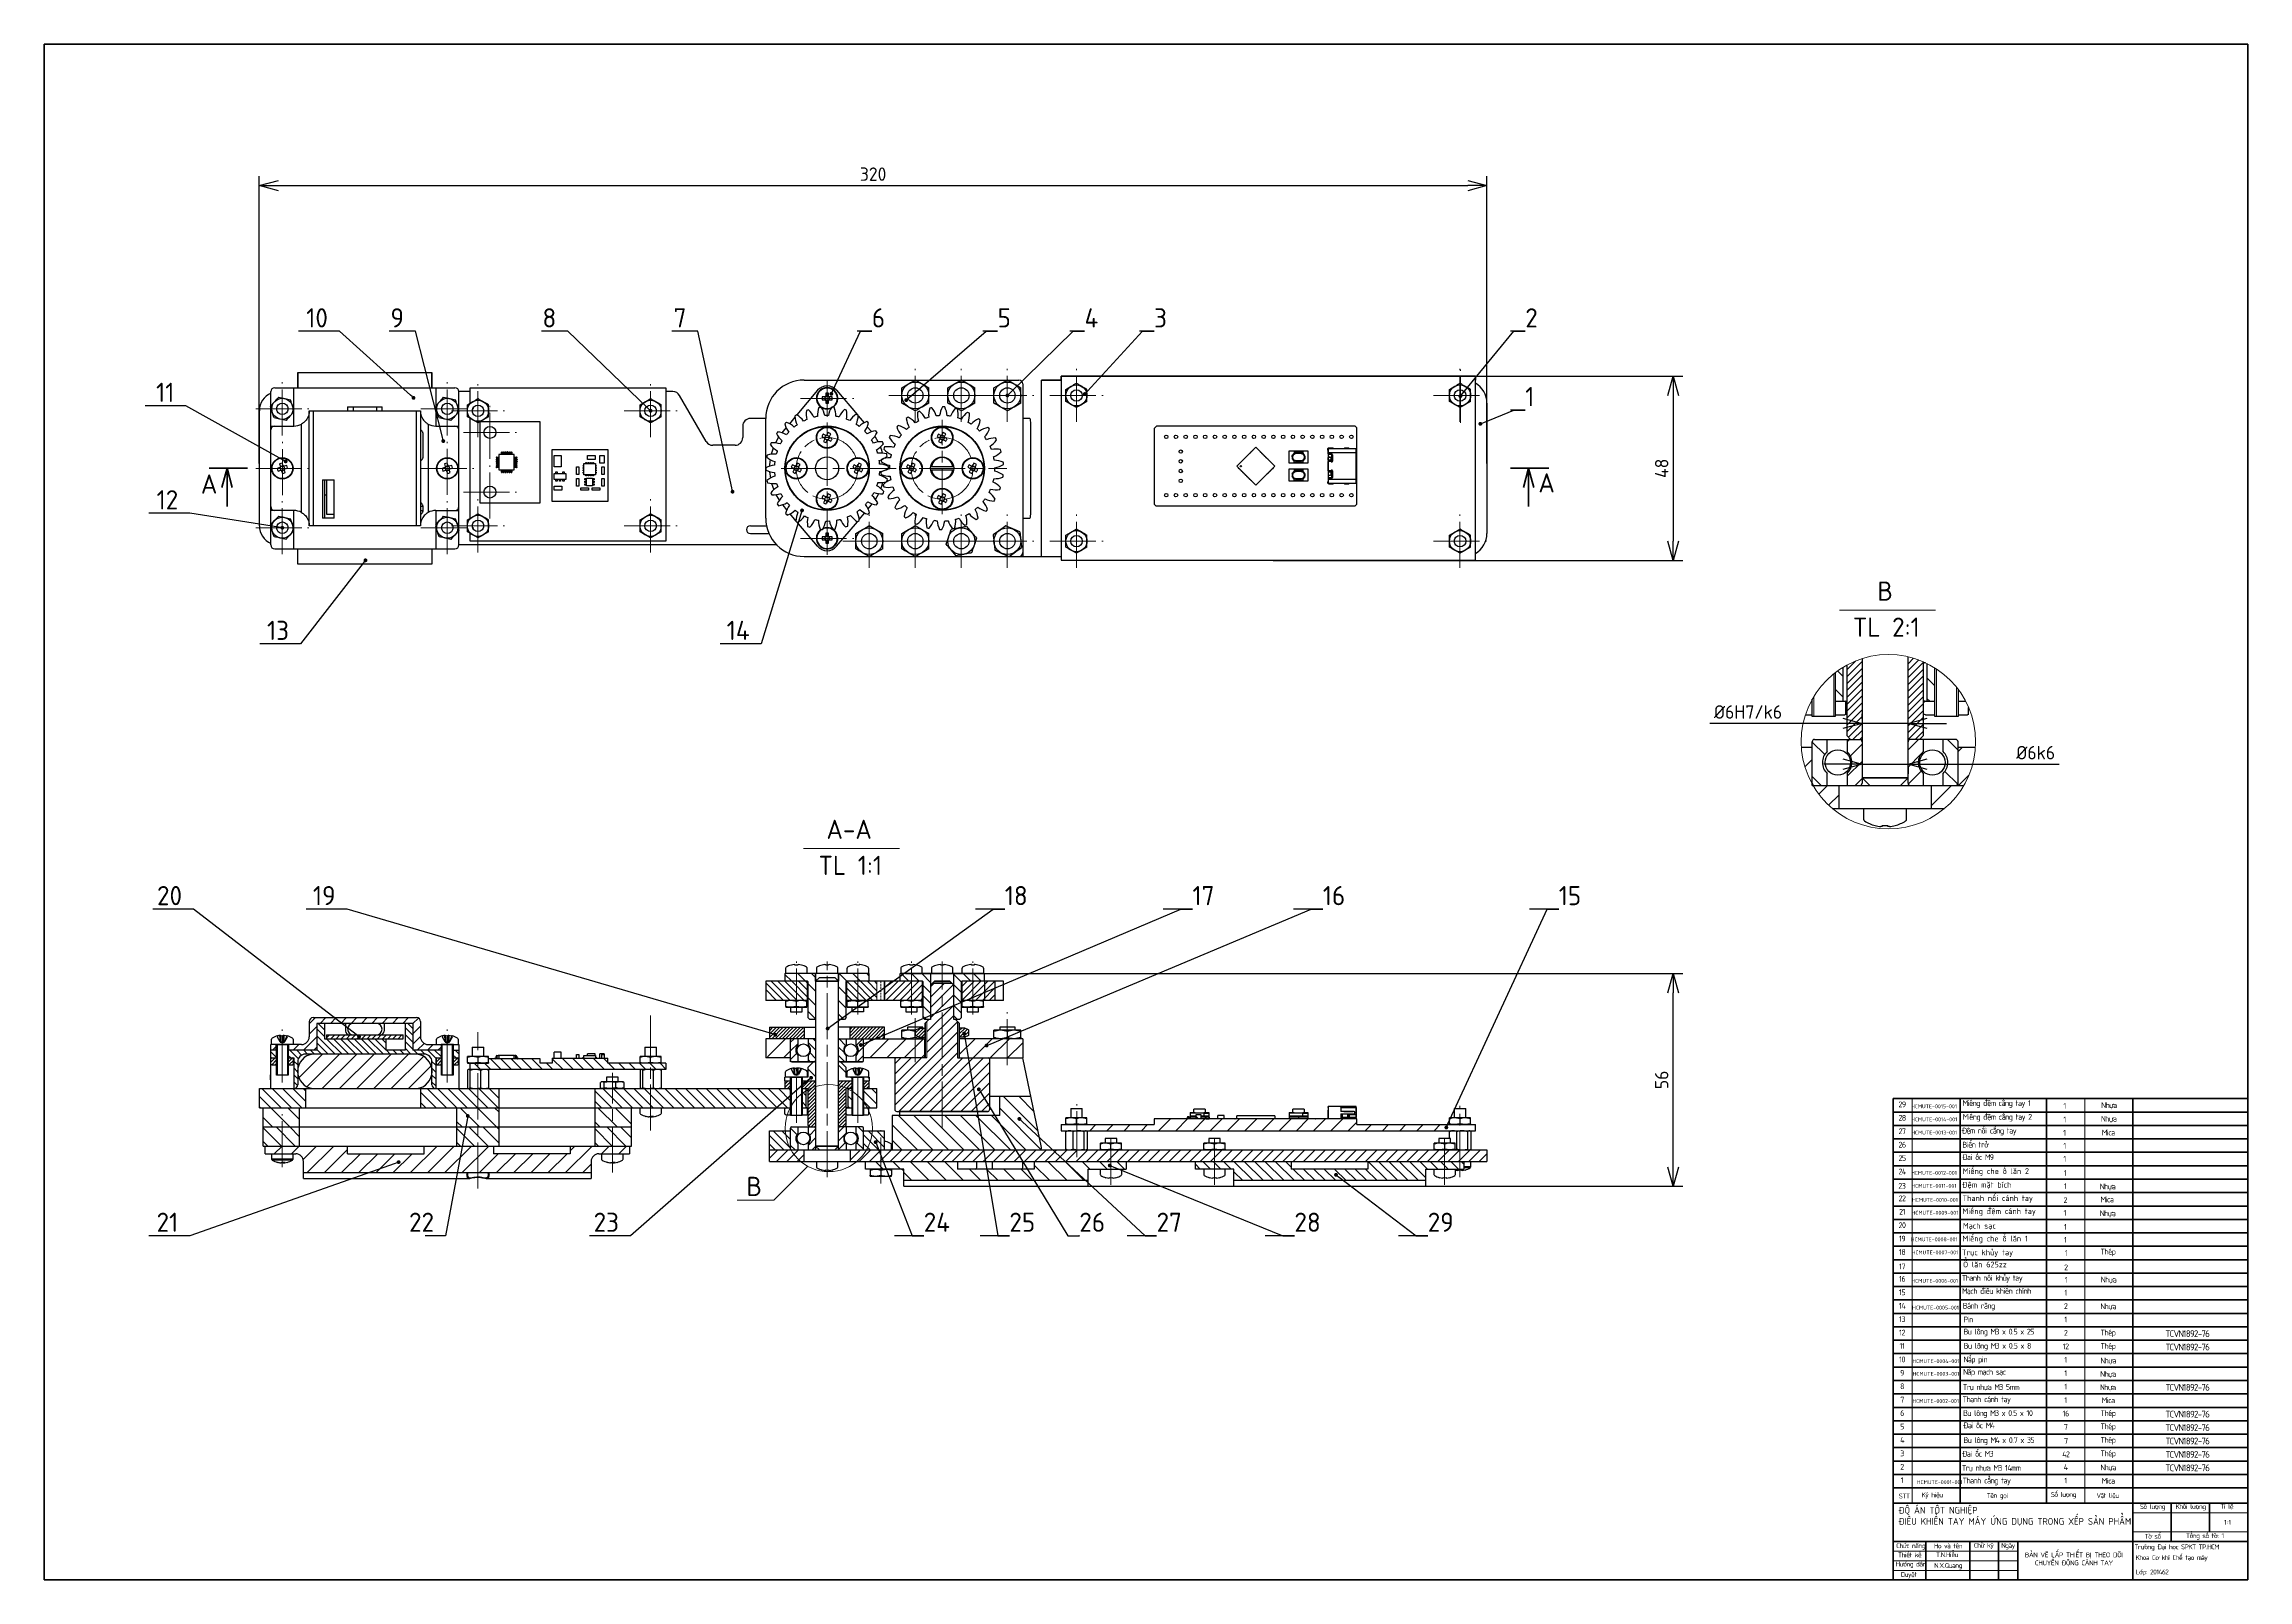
# Paper-space layout 'BAN VE A0' of a CAD drawing. Header units: millimetres. Extents: x -18 to 1131, y 14 to 815.
# The model-space entities are those that its viewports show. They can reach past a viewport. Long polylines and large blocks are cut down to what shows.
import ezdxf
from ezdxf import colors
from ezdxf.entities.mleader import LeaderData, LeaderLine
from ezdxf.math import Vec2, Vec3

# ---------------------------------------------------------------- set-up
doc = ezdxf.new("R2010")
doc.units = ezdxf.units.MM
for name, pattern in [('ACAD_ISO08W100', [36, 24, -3, 6, -3]), ('ACISOWELD', [3, 2, -1]), ('AM_ISO08W050', [18, 12, -1.5, 3, -1.5]), ('CENTER', [50.8, 31.75, -6.35, 6.35, -6.35])]:
    doc.linetypes.add(name, pattern=pattern)
doc.layers.get('0').update_dxf_attribs({"lineweight": 35})
for name, color, linetype, lineweight in [('AM_10', 7, 'AM_ISO08W050', 35), ('Nhap', 5, 'Continuous', 13), ('Nét mảnh', 130, 'Continuous', 13), ('NÉT MẶT CẮT', 10, 'Continuous', 70), ('Nét đậm', 7, 'Continuous', 35), ('đường tâm', 5, 'ACAD_ISO08W100', 13), ('đường tâm nhỏ', 5, 'CENTER', 13)]:
    doc.layers.add(name, color=color, linetype=linetype, lineweight=lineweight)
doc.styles.add('MtXpl_TCVN_7284', font='')
doc.styles.get("Standard").update_dxf_attribs({"font": '', "height": 4.375})
doc.styles.get('MtXpl_TCVN_7284').set_extended_font_data('TCVN 7284')
doc.styles.get('Standard').set_extended_font_data('TCVN 7284')
doc.dimstyles.new('ISO-25$0', dxfattribs={"dimtxt": 4.375, "dimasz": 2.5, "dimexe": 1.25, "dimexo": 0.625, "dimtad": 1, "dimtxsty": 'Standard', "dimblk": 'OPEN30', "dimcen": 2.5, "dimadec": 0, "dimazin": 0, "dimtfac": 1, "dimtmove": 0, "dimatfit": 3, "dimldrblk": 'OPEN30', "dimfxl": 1, "dimarcsym": 0})
pattern_1 = [(45, (486.8383, -781.2207), (-2.24506403, 2.24506403), [])]
pattern_2 = [(135, (486.8383, -781.2207), (-1.34703842, -1.34703842), [])]
pattern_3 = [(45, (-81.2986, -0.8839), (-0.449012806, 0.449012806), [])]
pattern_4 = [(45, (486.8383, -781.2207), (-0.449012806, 0.449012806), [])]
pattern_5 = [(135, (486.8383, -781.2207), (-2.24506403, -2.24506403), [])]
pattern_6 = [(135, (486.8383, -781.2207), (-1.79605122, -1.79605122), [])]
pattern_7 = [(45, (486.8383, -781.2207), (-1.12253202, 1.12253202), [])]
pattern_8 = [(45, (486.8383, -781.2207), (-1.34703842, 1.34703842), [])]
pattern_9 = [(135, (19659.787, 4281.063), (-13.4704, -13.4704), []), (135, (19659.787, 4285.553), (-13.4704, -13.4704), []), (135, (19659.787, 4290.043), (-13.4704, -13.4704), []), (135, (19659.787, 4294.534), (-13.4704, -13.4704), [])]

# ---------------------------------------------------------------- blocks, each defined once
blk = doc.blocks.new('_Dot')
at = {"color": 0, "linetype": 'ByBlock', "lineweight": -2}
blk.add_line((-0.5, 0), (-1, 0), dxfattribs=at)
at = {"color": 0, "linetype": 'ByBlock', "const_width": 0.5}
blk.add_lwpolyline([(-0.25, 0, 1), (0.25, 0, 1)], format="xyb", close=True, dxfattribs=at)
blk = doc.blocks.new('*U144')
at = {"color": 7, "linetype": 'Continuous', "lineweight": 25}
for p, q in [((-1.33, 0.29), (-0.67, -0.06)), ((-0.32, 0.59), (-0.98, 0.94)), ((-0.55, 0.09), (-0.64, -0.08)), ((-0.29, 0.57), (-0.38, 0.4)), ((0.09, 0.55), (-0.08, 0.64)), ((0.29, 1.33), (-0.06, 0.67)), ((0.57, 0.29), (0.4, 0.38)), ((0.55, -0.09), (0.64, 0.08)), ((0.59, 0.32), (0.94, 0.98)), ((1.33, -0.29), (0.67, 0.06)), ((-0.59, -0.32), (-0.94, -0.98)), ((-0.57, -0.29), (-0.4, -0.38)), ((-0.29, -1.33), (0.06, -0.67)), ((-0.09, -0.55), (0.08, -0.64)), ((0.29, -0.57), (0.38, -0.4)), ((0.32, -0.59), (0.98, -0.94))]:
    blk.add_line(p, q, dxfattribs=at)
for radius in [2.8, 2.67, 0.556]:
    blk.add_circle((0, 0), radius, dxfattribs=at)
for centre, radius, start, end in [((8.52, -4.55), 10.97, 149.96797, 153.83204), ((0, 0), 0.675, 95.13063, 118.66938), ((-4.55, -8.52), 10.97, 59.96797, 63.83204), ((0, 0), 0.675, 5.13063, 28.66938), ((4.55, 8.52), 10.97, 239.96797, 243.83204), ((0, 0), 0.675, 185.13063, 208.66938), ((0, 0), 0.675, 275.13063, 298.66938), ((-8.52, 4.55), 10.97, 329.96797, 333.83204)]:
    blk.add_arc(centre, radius, start, end, dxfattribs=at)
for centre, major_axis, start_param, end_param in [((-0.06, 0.03), (0.434, -0.232), 2.77218, 3.511006), ((0.03, 0.06), (-0.232, -0.434), 2.77218, 3.511006), ((-0.03, -0.06), (-0.232, -0.434), 5.913772, 6.652598), ((0.06, -0.03), (0.434, -0.232), 5.913772, 6.652598)]:
    blk.add_ellipse(centre, major_axis=major_axis, ratio=0.990116, start_param=start_param, end_param=end_param, dxfattribs=at)
for points, knots in [([(-0.19, 0.52), (-0.2, 0.53), (-0.24, 0.55), (-0.28, 0.57), (-0.32, 0.59), (-0.32, 0.59)], [0, 0, 0, 0, 0.1606178, 0.8832571, 1, 1, 1, 1]), ([(-0.06, 0.67), (-0.06, 0.67), (-0.08, 0.63), (-0.1, 0.59), (-0.13, 0.55), (-0.13, 0.54)], [0, 0, 0, 0, 0.116743, 0.839382, 1, 1, 1, 1]), ([(0.52, 0.19), (0.53, 0.2), (0.55, 0.24), (0.57, 0.28), (0.59, 0.32), (0.59, 0.32)], [0, 0, 0, 0, 0.160618, 0.883257, 1, 1, 1, 1]), ([(0.67, 0.06), (0.67, 0.06), (0.63, 0.08), (0.59, 0.1), (0.55, 0.13), (0.54, 0.13)], [0, 0, 0, 0, 0.116743, 0.839382, 1, 1, 1, 1]), ([(-0.67, -0.06), (-0.67, -0.06), (-0.63, -0.08), (-0.59, -0.1), (-0.55, -0.13), (-0.54, -0.13)], [0, 0, 0, 0, 0.116743, 0.839382, 1, 1, 1, 1]), ([(-0.52, -0.19), (-0.53, -0.2), (-0.55, -0.24), (-0.57, -0.28), (-0.59, -0.32), (-0.59, -0.32)], [0, 0, 0, 0, 0.160618, 0.883257, 1, 1, 1, 1]), ([(0.06, -0.67), (0.06, -0.67), (0.08, -0.63), (0.1, -0.59), (0.13, -0.55), (0.13, -0.54)], [0, 0, 0, 0, 0.1167429, 0.8393822, 1, 1, 1, 1]), ([(0.19, -0.52), (0.2, -0.53), (0.24, -0.55), (0.28, -0.57), (0.32, -0.59), (0.32, -0.59)], [0, 0, 0, 0, 0.160618, 0.883257, 1, 1, 1, 1])]:
    blk.add_open_spline(points, degree=3, knots=knots, dxfattribs=at)
blk = doc.blocks.new('*U146')
at = {"layer": 'Nét đậm', "color": 0, "linetype": 'ByBlock', "lineweight": -2, "transparency": 16777216}
for p, rotation in [((19407.41, 5313.8), 270.0000000000001), ((19415.41, 5305.8), 180), ((19407.41, 5297.8), 90.00000000000001)]:
    blk.add_blockref('*U144', p, dxfattribs=dict(at, rotation=rotation))
blk.add_blockref('*U144', (19399.41, 5305.8), dxfattribs=at)
blk = doc.blocks.new('*U147')
at = {"color": 7, "linetype": 'Continuous', "lineweight": 25}
for p, q in [((-1.33, 0.29), (-0.67, -0.06)), ((-0.32, 0.59), (-0.98, 0.94)), ((-0.55, 0.09), (-0.64, -0.08)), ((-0.29, 0.57), (-0.38, 0.4)), ((0.09, 0.55), (-0.08, 0.64)), ((0.29, 1.33), (-0.06, 0.67)), ((0.57, 0.29), (0.4, 0.38)), ((0.55, -0.09), (0.64, 0.08)), ((0.59, 0.32), (0.94, 0.98)), ((1.33, -0.29), (0.67, 0.06)), ((-0.59, -0.32), (-0.94, -0.98)), ((-0.57, -0.29), (-0.4, -0.38)), ((-0.29, -1.33), (0.06, -0.67)), ((-0.09, -0.55), (0.08, -0.64)), ((0.29, -0.57), (0.38, -0.4)), ((0.32, -0.59), (0.98, -0.94))]:
    blk.add_line(p, q, dxfattribs=at)
for radius in [2.8, 2.67, 0.556]:
    blk.add_circle((0, 0), radius, dxfattribs=at)
for centre, radius, start, end in [((8.52, -4.55), 10.97, 149.96797, 153.83204), ((0, 0), 0.675, 95.13063, 118.66938), ((-4.55, -8.52), 10.97, 59.96797, 63.83204), ((0, 0), 0.675, 5.13063, 28.66938), ((4.55, 8.52), 10.97, 239.96797, 243.83204), ((0, 0), 0.675, 185.13063, 208.66938), ((0, 0), 0.675, 275.13063, 298.66938), ((-8.52, 4.55), 10.97, 329.96797, 333.83204)]:
    blk.add_arc(centre, radius, start, end, dxfattribs=at)
for centre, major_axis, start_param, end_param in [((-0.06, 0.03), (0.434, -0.232), 2.77218, 3.511006), ((0.03, 0.06), (-0.232, -0.434), 2.77218, 3.511006), ((-0.03, -0.06), (-0.232, -0.434), 5.913772, 6.652598), ((0.06, -0.03), (0.434, -0.232), 5.913772, 6.652598)]:
    blk.add_ellipse(centre, major_axis=major_axis, ratio=0.990116, start_param=start_param, end_param=end_param, dxfattribs=at)
for points, knots in [([(-0.19, 0.52), (-0.2, 0.53), (-0.24, 0.55), (-0.28, 0.57), (-0.32, 0.59), (-0.32, 0.59)], [0, 0, 0, 0, 0.1606178, 0.8832571, 1, 1, 1, 1]), ([(-0.06, 0.67), (-0.06, 0.67), (-0.08, 0.63), (-0.1, 0.59), (-0.13, 0.55), (-0.13, 0.54)], [0, 0, 0, 0, 0.116743, 0.839382, 1, 1, 1, 1]), ([(0.52, 0.19), (0.53, 0.2), (0.55, 0.24), (0.57, 0.28), (0.59, 0.32), (0.59, 0.32)], [0, 0, 0, 0, 0.160618, 0.883257, 1, 1, 1, 1]), ([(0.67, 0.06), (0.67, 0.06), (0.63, 0.08), (0.59, 0.1), (0.55, 0.13), (0.54, 0.13)], [0, 0, 0, 0, 0.116743, 0.839382, 1, 1, 1, 1]), ([(-0.67, -0.06), (-0.67, -0.06), (-0.63, -0.08), (-0.59, -0.1), (-0.55, -0.13), (-0.54, -0.13)], [0, 0, 0, 0, 0.116743, 0.839382, 1, 1, 1, 1]), ([(-0.52, -0.19), (-0.53, -0.2), (-0.55, -0.24), (-0.57, -0.28), (-0.59, -0.32), (-0.59, -0.32)], [0, 0, 0, 0, 0.160618, 0.883257, 1, 1, 1, 1]), ([(0.06, -0.67), (0.06, -0.67), (0.08, -0.63), (0.1, -0.59), (0.13, -0.55), (0.13, -0.54)], [0, 0, 0, 0, 0.1167429, 0.8393822, 1, 1, 1, 1]), ([(0.19, -0.52), (0.2, -0.53), (0.24, -0.55), (0.28, -0.57), (0.32, -0.59), (0.32, -0.59)], [0, 0, 0, 0, 0.160618, 0.883257, 1, 1, 1, 1])]:
    blk.add_open_spline(points, degree=3, knots=knots, dxfattribs=at)
blk = doc.blocks.new('*U148')
at = {"layer": 'Nét đậm', "color": 0, "linetype": 'ByBlock', "lineweight": -2, "transparency": 16777216}
for p, rotation in [((19407.41, 5313.8), 270.0000000000001), ((19415.41, 5305.8), 180), ((19407.41, 5297.8), 90.00000000000001)]:
    blk.add_blockref('*U147', p, dxfattribs=dict(at, rotation=rotation))
blk.add_blockref('*U147', (19399.41, 5305.8), dxfattribs=at)
blk = doc.blocks.new('_Open30')
at = {"color": 0, "linetype": 'ByBlock', "lineweight": -2}
for p, q in [((-1, 0.27), (0, 0)), ((0, 0), (-1, -0.27)), ((0, 0), (-1, 0))]:
    blk.add_line(p, q, dxfattribs=at)
blk = doc.blocks.new('*D149')
at = {"layer": 'Defpoints', "color": 0, "transparency": 16777216}
for p in [(20035.36, 4636.1), (19715.36, 4562.39), (20035.36, 4562.39)]:
    blk.add_point(p, dxfattribs=at)
at = {"layer": 'Nét mảnh', "color": 0, "lineweight": -2, "transparency": 16777216}
for p, q in [((19715.36, 4563.64), (19715.36, 4638.6)), ((20035.36, 4563.64), (20035.36, 4638.6)), ((19720.36, 4636.1), (20030.36, 4636.1))]:
    blk.add_line(p, q, dxfattribs=at)
at = {"layer": 'Nét mảnh', "color": 0, "lineweight": -2, "transparency": 16777216, "xscale": 5, "yscale": 5, "zscale": 5, "rotation": 180}
blk.add_blockref('_Open30', (19715.36, 4636.1), dxfattribs=at)
at = {"layer": 'Nét mảnh', "color": 0, "lineweight": -2, "transparency": 16777216, "xscale": 5, "yscale": 5, "zscale": 5}
blk.add_blockref('_Open30', (20035.36, 4636.1), dxfattribs=at)
at = {"layer": 'Nét mảnh', "color": 0, "transparency": 16777216, "insert": (19875.36, 4639.1), "char_height": 4.375, "attachment_point": 5}
blk.add_mtext('{\\H0.8x;320}', dxfattribs=at)
blk = doc.blocks.new('*D150')
at = {"layer": 'Defpoints', "color": 0, "transparency": 16777216}
for p in [(19978.36, 4586.39), (19978.36, 4538.39), (20083.92, 4538.39)]:
    blk.add_point(p, dxfattribs=at)
at = {"layer": 'Nét mảnh', "color": 0, "lineweight": -2, "transparency": 16777216}
for p, q in [((19979.61, 4586.39), (20086.42, 4586.39)), ((20083.92, 4581.39), (20083.92, 4543.39)), ((19979.61, 4538.39), (20086.42, 4538.39))]:
    blk.add_line(p, q, dxfattribs=at)
at = {"layer": 'Nét mảnh', "color": 0, "lineweight": -2, "transparency": 16777216, "xscale": 5, "yscale": 5, "zscale": 5}
for p, rotation in [((20083.92, 4586.39), 90), ((20083.92, 4538.39), 270)]:
    blk.add_blockref('_Open30', p, dxfattribs=dict(at, rotation=rotation))
at = {"layer": 'Nét mảnh', "color": 0, "transparency": 16777216, "insert": (20080.92, 4562.39), "char_height": 4.375, "attachment_point": 5, "rotation": 90}
blk.add_mtext('{\\H0.8x;48}', dxfattribs=at)
blk = doc.blocks.new('*D151')
at = {"layer": 'Defpoints', "color": 0, "transparency": 16777216}
for p in [(19882.56, 4430.64), (20083.92, 4430.64), (19883.36, 4375.17)]:
    blk.add_point(p, dxfattribs=at)
at = {"layer": 'Nét mảnh', "color": 0, "lineweight": -2, "transparency": 16777216}
for p, q in [((19883.81, 4430.64), (20086.42, 4430.64)), ((20083.92, 4380.17), (20083.92, 4425.64)), ((19884.61, 4375.17), (20086.42, 4375.17))]:
    blk.add_line(p, q, dxfattribs=at)
at = {"layer": 'Nét mảnh', "color": 0, "lineweight": -2, "transparency": 16777216, "xscale": 5, "yscale": 5, "zscale": 5}
for p, rotation in [((20083.92, 4430.64), 90), ((20083.92, 4375.17), 270)]:
    blk.add_blockref('_Open30', p, dxfattribs=dict(at, rotation=rotation))
at = {"layer": 'Nét mảnh', "color": 0, "transparency": 16777216, "insert": (20080.92, 4402.91), "char_height": 4.375, "attachment_point": 5, "rotation": 90}
blk.add_mtext('{\\H0.8x;56}', dxfattribs=at)
blk = doc.blocks.new('*D152')
at = {"layer": 'Defpoints', "color": 0, "transparency": 16777216}
for p in [(20133.17, 4495.85), (20145.17, 4495.85), (20145.17, 4495.85)]:
    blk.add_point(p, dxfattribs=at)
at = {"layer": 'Nét mảnh', "color": 0, "lineweight": -2, "transparency": 16777216}
for p, q in [((20133.17, 4497.1), (20133.17, 4498.35)), ((20145.17, 4497.1), (20145.17, 4498.35)), ((20128.17, 4495.85), (20093.44, 4495.85)), ((20145.17, 4495.85), (20133.17, 4495.85)), ((20150.17, 4495.85), (20155.17, 4495.85))]:
    blk.add_line(p, q, dxfattribs=at)
at = {"layer": 'Nét mảnh', "color": 0, "lineweight": -2, "transparency": 16777216, "xscale": 5, "yscale": 5, "zscale": 5}
blk.add_blockref('_Open30', (20133.17, 4495.85), dxfattribs=at)
at = {"layer": 'Nét mảnh', "color": 0, "lineweight": -2, "transparency": 16777216, "xscale": 5, "yscale": 5, "zscale": 5, "rotation": 180}
blk.add_blockref('_Open30', (20145.17, 4495.85), dxfattribs=at)
at = {"layer": 'Nét mảnh', "color": 0, "transparency": 16777216, "insert": (20103.44, 4498.85), "char_height": 4.375, "attachment_point": 5}
blk.add_mtext('{\\H0.8x;%%C6H7/k6}', dxfattribs=at)
blk = doc.blocks.new('*D153')
at = {"layer": 'Defpoints', "color": 0, "transparency": 16777216}
for p in [(20133.17, 4485.97), (20145.17, 4485.97), (20145.17, 4485.24)]:
    blk.add_point(p, dxfattribs=at)
at = {"layer": 'Nét mảnh', "color": 0, "lineweight": -2, "transparency": 16777216}
for p, q in [((20128.17, 4485.24), (20123.17, 4485.24)), ((20133.17, 4485.24), (20145.17, 4485.24)), ((20133.17, 4484.72), (20133.17, 4482.74)), ((20145.17, 4484.72), (20145.17, 4482.74)), ((20150.17, 4485.24), (20184.57, 4485.24))]:
    blk.add_line(p, q, dxfattribs=at)
at = {"layer": 'Nét mảnh', "color": 0, "lineweight": -2, "transparency": 16777216, "xscale": 5, "yscale": 5, "zscale": 5}
blk.add_blockref('_Open30', (20133.17, 4485.24), dxfattribs=at)
at = {"layer": 'Nét mảnh', "color": 0, "lineweight": -2, "transparency": 16777216, "xscale": 5, "yscale": 5, "zscale": 5, "rotation": 180}
blk.add_blockref('_Open30', (20145.17, 4485.24), dxfattribs=at)
at = {"layer": 'Nét mảnh', "color": 0, "transparency": 16777216, "insert": (20178.42, 4488.24), "char_height": 4.375, "attachment_point": 5}
blk.add_mtext('{\\H0.8x;%%C6k6}', dxfattribs=at)

msp = doc.modelspace()

# ---------------------------------------------------------------- hatches: boundary and pattern name
at = {"linetype": 'Continuous', "lineweight": 18, "true_color": 0x000000}
h = msp.add_hatch(dxfattribs=at)
h.set_pattern_fill('ANSI34', color=18, angle=90, style=0)
h.set_pattern_definition(pattern_9)
h.paths.add_polyline_path([(19860.363, 4407.639), (19859.863, 4407.639), (19858.363, 4406.139), (19858.363, 4403.639), (19856.863, 4403.639), (19856.863, 4402.639), (19860.363, 4402.639)], flags=0)
h = msp.add_hatch(dxfattribs=at)
h.set_pattern_fill('ANSI34', color=18, angle=90, style=0)
h.set_pattern_definition(pattern_9)
h.paths.add_polyline_path([(19866.863, 4407.639), (19866.363, 4407.639), (19866.363, 4402.639), (19869.863, 4402.639), (19869.863, 4403.639), (19868.363, 4403.639), (19868.363, 4406.139)], flags=0)
h = msp.add_hatch(dxfattribs=at)
h.set_pattern_fill('ANSI34', color=18, angle=90, style=0)
h.set_pattern_definition(pattern_9)
h.paths.add_polyline_path([(19874.363, 4403.639), (19872.863, 4403.639), (19872.863, 4402.639), (19874.363, 4402.639)], flags=0)
h = msp.add_hatch(dxfattribs=at)
h.set_pattern_fill('ANSI31', color=18, angle=90, style=0)
h.set_pattern_definition([(135, (19659.7872, 4280.0047), (-2.245064, -2.245064), [])])
h.paths.add_polyline_path([(19960.853, 4393.83), (19959.453, 4393.83), (19959.453, 4392.73), (19960.853, 4392.73)], flags=0)
at = {"layer": 'Nét mảnh', "true_color": 0x000000}
h = msp.add_hatch(dxfattribs=at)
h.set_pattern_fill('ANSI31', color=18, scale=0.8, angle=90)
h.set_pattern_definition(pattern_6)
h.paths.add_polyline_path([(19868.363, 4428.539), (19868.463, 4428.639), (19874.263, 4428.639), (19874.363, 4428.739), (19874.363, 4430.539), (19874.263, 4430.639), (19866.363, 4430.639), (19866.363, 4418.639), (19867.863, 4418.639), (19868.363, 4419.139)])
h.paths.add_polyline_path([(19860.363, 4430.639), (19852.463, 4430.639), (19852.363, 4430.539), (19852.363, 4428.739), (19852.463, 4428.639), (19858.263, 4428.639), (19858.363, 4428.539), (19858.363, 4419.139), (19858.863, 4418.639), (19860.363, 4418.639)])
h = msp.add_hatch(dxfattribs=at)
h.set_pattern_fill('ANSI31', color=18, scale=0.6, angle=90)
h.set_pattern_definition(pattern_2)
h.paths.add_polyline_path([(19890.363, 4430.639), (19882.463, 4430.639), (19882.363, 4430.539), (19882.363, 4428.739), (19882.463, 4428.639), (19888.263, 4428.639), (19888.363, 4428.539), (19888.363, 4419.139), (19888.863, 4418.639), (19890.363, 4418.639)])
h.paths.add_polyline_path([(19904.363, 4430.539), (19904.263, 4430.639), (19896.363, 4430.639), (19896.363, 4418.639), (19897.863, 4418.639), (19898.363, 4419.139), (19898.363, 4428.539), (19898.463, 4428.639), (19904.263, 4428.639), (19904.363, 4428.739)])
h = msp.add_hatch(dxfattribs=at)
h.set_pattern_fill('ANSI31', color=18, scale=0.4, angle=90)
h.set_pattern_definition([(135, (486.8383, -781.2207), (-0.89802561, -0.89802561), [])])
edge = h.paths.add_edge_path()
edge.add_line((19858.263, 4428.639), (19847.363, 4428.639))
edge.add_line((19847.363, 4428.639), (19847.363, 4426.013))
edge.add_line((19847.363, 4426.013), (19849.368, 4423.639))
edge.add_line((19849.368, 4423.639), (19857.919, 4423.639))
edge.add_spline(control_points=[(19857.919, 4423.639), (19857.934, 4423.639), (19857.95, 4423.639), (19857.965, 4423.639)], knot_values=[0, 0, 0, 0, 0.0949004, 0.0949004, 0.0949004, 0.0949004], degree=3, periodic=0)
edge.add_spline(control_points=[(19858.363, 4423.574), (19858.248, 4423.604), (19858.116, 4423.636), (19857.982, 4423.639), (19857.965, 4423.639)], knot_values=[0.0949004, 0.0949004, 0.0949004, 0.0949004, 0.8178645, 0.9239242, 0.9239242, 0.9239242, 0.9239242], degree=3, periodic=0)
edge.add_line((19857.965, 4423.639), (19858.263, 4423.639))
edge.add_line((19858.263, 4423.639), (19858.263, 4428.639))
h.paths.add_polyline_path([(19876.363, 4428.639), (19868.463, 4428.639), (19868.463, 4423.639), (19876.363, 4423.639)])
h = msp.add_hatch(dxfattribs=at)
h.set_pattern_fill('ANSI31', color=18, scale=0.4)
h.set_pattern_definition([(45, (486.8383, -781.2207), (-0.89802561, 0.89802561), [])])
h.paths.add_polyline_path([(19888.263, 4428.639), (19878.363, 4428.639), (19878.363, 4423.639), (19888.263, 4423.639)])
h.paths.add_polyline_path([(19907.112, 4428.639), (19898.463, 4428.639), (19898.463, 4423.639), (19907.112, 4423.639)])
h = msp.add_hatch(dxfattribs=at)
h.set_pattern_fill('ANSI31', color=18, scale=0.6)
h.set_pattern_definition(pattern_8)
edge = h.paths.add_edge_path()
edge.add_line((19897.386, 4418.116), (19896.863, 4418.639))
edge.add_line((19896.863, 4418.639), (19896.363, 4418.639))
edge.add_line((19896.363, 4418.639), (19896.363, 4427.639))
edge.add_line((19896.363, 4427.639), (19895.863, 4428.139))
edge.add_line((19895.863, 4428.139), (19890.863, 4428.139))
edge.add_line((19890.863, 4428.139), (19890.363, 4427.639))
edge.add_line((19890.363, 4427.639), (19890.363, 4418.639))
edge.add_line((19890.363, 4418.639), (19889.863, 4418.639))
edge.add_line((19889.863, 4418.639), (19889.341, 4418.116))
edge.add_line((19889.341, 4418.116), (19889.341, 4408.639))
edge.add_line((19889.341, 4408.639), (19881.305, 4408.639))
edge.add_spline(control_points=[(19881.305, 4408.639), (19881.289, 4408.638), (19881.258, 4408.636), (19881.214, 4408.619), (19881.178, 4408.596), (19881.141, 4408.559), (19881.11, 4408.506), (19881.106, 4408.46), (19881.104, 4408.439)], knot_values=[0, 0, 0, 0, 0.152998, 0.298048, 0.4351505, 0.5643079, 0.7978191, 1, 1, 1, 1], degree=3, periodic=0)
edge.add_line((19881.104, 4408.439), (19881.104, 4394.941))
edge.add_arc((19881.563, 4395.139), 0.5, 203.2829, 270)
edge.add_line((19881.563, 4394.639), (19882.363, 4394.639))
edge.add_line((19882.363, 4394.639), (19905.163, 4394.639))
edge.add_arc((19905.163, 4395.139), 0.5, 270, 360)
edge.add_line((19905.663, 4395.139), (19905.663, 4408.439))
edge.add_arc((19905.463, 4408.439), 0.2, 0, 90)
edge.add_line((19905.463, 4408.639), (19897.386, 4408.639))
edge.add_line((19897.386, 4408.639), (19897.386, 4418.116))
h = msp.add_hatch(dxfattribs=at)
h.set_pattern_fill('ANSI31', color=18, scale=0.6)
h.set_pattern_definition([(45, (-81.2986, -0.8839), (-1.34703842, 1.34703842), [])])
h.paths.add_polyline_path([(19726.363, 4412.139), (19722.963, 4412.139), (19722.963, 4410.639), (19730.363, 4410.639), (19730.363, 4417.639), (19736.934, 4417.639), (19735.025, 4419.139), (19729.363, 4419.139, 0.4142136), (19728.363, 4418.139), (19728.363, 4414.139, -0.4142136)])
h.paths.add_polyline_path([(19757.363, 4414.139), (19757.363, 4416.159), (19754.06, 4419.139), (19735.025, 4419.139), (19736.934, 4417.639), (19755.363, 4417.639), (19755.363, 4410.639), (19762.763, 4410.639), (19762.763, 4411.289), (19761.821, 4412.139), (19759.363, 4412.139, -0.4142136)])
h.paths.add_polyline_path([(19757.363, 4418.139, 0.4142136), (19756.363, 4419.139), (19754.06, 4419.139), (19757.363, 4416.159)])
h.paths.add_polyline_path([(19718.363, 4412.139), (19718.363, 4410.639), (19719.763, 4410.639), (19719.763, 4412.139)])
h.paths.add_polyline_path([(19765.963, 4412.139), (19765.963, 4410.639), (19767.363, 4410.639), (19767.363, 4412.139)])
h = msp.add_hatch(dxfattribs=at)
h.set_pattern_fill('ANSI31', color=18, scale=0.3)
h.set_pattern_definition([(45, (486.8383, -781.2207), (-0.67351921, 0.67351921), [])])
h.paths.add_polyline_path([(19752.863, 4414.639), (19732.863, 4414.639), (19732.863, 4413.639), (19752.863, 4413.639)])
h = msp.add_hatch(dxfattribs=at)
h.set_pattern_fill('ANSI31', color=18)
h.set_pattern_definition(pattern_1)
h.paths.add_polyline_path([(19888.763, 4413.639), (19872.563, 4413.639, -0.4142136), (19872.863, 4413.339), (19872.863, 4408.639), (19888.763, 4408.639)])
h.paths.add_polyline_path([(19853.863, 4413.339, -0.4142136), (19854.163, 4413.639), (19849.487, 4413.639), (19847.73, 4408.639), (19853.863, 4408.639)])
h.paths.add_polyline_path([(19914.363, 4413.639), (19898.867, 4413.639), (19898.07, 4408.639), (19914.363, 4408.639)])
h.paths.add_polyline_path([(19898.867, 4413.639), (19897.817, 4413.639), (19897.817, 4408.639), (19898.07, 4408.639)])
h = msp.add_hatch(dxfattribs=at)
h.set_pattern_fill('ANSI31', color=18, scale=0.2)
h.set_pattern_definition(pattern_4)
h.paths.add_polyline_path([(19855.28, 4416.639), (19848.363, 4416.639), (19848.363, 4413.639), (19857.363, 4413.639), (19857.363, 4414.171)])
h.paths.add_polyline_path([(19878.363, 4416.639), (19869.363, 4416.639), (19869.363, 4413.639), (19878.363, 4413.639)])
h.paths.add_polyline_path([(19857.363, 4416.639), (19855.28, 4416.639), (19857.363, 4414.171)], flags=17)
h = msp.add_hatch(dxfattribs=at)
h.set_pattern_fill('ANSI31', color=18, scale=0.5)
h.set_pattern_definition(pattern_7)
h.paths.add_polyline_path([(19853.863, 4407.939, 0.4142136), (19854.163, 4407.639), (19855.813, 4407.639), (19855.813, 4409.219, -0.4402255), (19855.813, 4412.059), (19855.813, 4413.639), (19854.163, 4413.639, 0.4142136), (19853.863, 4413.339)])
h.paths.add_polyline_path([(19872.863, 4413.339, 0.4142136), (19872.563, 4413.639), (19870.913, 4413.639), (19870.913, 4412.059, -0.4402255), (19870.913, 4409.219), (19870.913, 4407.639), (19872.563, 4407.639, 0.4142136), (19872.863, 4407.939)])
h = msp.add_hatch(dxfattribs=at)
h.set_pattern_fill('ANSI31', color=18, scale=0.5, angle=90)
h.set_pattern_definition([(135, (486.8383, -781.2207), (-1.12253202, -1.12253202), [])])
h.paths.add_polyline_path([(19866.363, 4407.939, 0.4142136), (19866.663, 4407.639), (19868.313, 4407.639), (19868.313, 4409.219, -0.4402255), (19868.313, 4412.059), (19868.313, 4413.639), (19866.663, 4413.639, 0.4142136), (19866.363, 4413.339)])
h.paths.add_polyline_path([(19858.413, 4409.219), (19858.413, 4407.639), (19860.063, 4407.639, 0.4142136), (19860.363, 4407.939), (19860.363, 4413.339, 0.4142136), (19860.063, 4413.639), (19858.413, 4413.639), (19858.413, 4412.059, -0.4402255)])
h = msp.add_hatch(dxfattribs=at)
h.set_pattern_fill('ANSI31', color=18, scale=0.2)
h.set_pattern_definition(pattern_4)
h.paths.add_polyline_path([(19888.909, 4416.439), (19887.457, 4416.439, 0.1095178), (19887.415, 4416.43), (19886.508, 4416.007, 0.2914734), (19886.451, 4415.916), (19886.451, 4414.562, 0.2914734), (19886.508, 4414.471), (19887.415, 4414.048, 0.1095178), (19887.457, 4414.039), (19888.909, 4414.039)])
h.paths.add_polyline_path([(19900.276, 4415.916, 0.2914734), (19900.218, 4416.007), (19899.292, 4416.439), (19899.269, 4416.439), (19897.817, 4416.439), (19897.817, 4414.039), (19899.269, 4414.039, 0.1095178), (19899.312, 4414.048), (19900.218, 4414.471, 0.2914734), (19900.276, 4414.562)])
h = msp.add_hatch(dxfattribs=at)
h.set_pattern_fill('ANSI31', color=18)
h.set_pattern_definition(pattern_1)
h.paths.add_polyline_path([(19760.363, 4405.639, 0.3507811), (19756.363, 4409.639), (19729.363, 4409.639, 0.3507811), (19725.363, 4405.639), (19725.363, 4404.639, 0.3507811), (19729.363, 4400.639), (19756.363, 4400.639, 0.350781), (19760.363, 4404.639)])
h = msp.add_hatch(dxfattribs=at)
h.set_pattern_fill('ANSI31', color=18, scale=0.6, angle=90)
h.set_pattern_definition(pattern_2)
edge = h.paths.add_edge_path()
edge.add_line((19815.702, 4407.239), (19806.233, 4407.239))
edge.add_line((19806.233, 4407.239), (19806.233, 4408.539))
edge.add_line((19806.233, 4408.539), (19791.733, 4408.539))
edge.add_line((19791.733, 4408.539), (19791.733, 4407.239))
edge.add_line((19791.733, 4407.239), (19788.58, 4407.239))
edge.add_line((19788.58, 4407.239), (19788.58, 4408.382))
edge.add_line((19788.58, 4408.382), (19787.733, 4408.382))
edge.add_line((19787.733, 4408.382), (19775.113, 4408.382))
edge.add_line((19775.113, 4408.382), (19775.113, 4407.484))
edge.add_spline(control_points=[(19775.113, 4407.484), (19775.113, 4407.447), (19775.113, 4407.303), (19775.113, 4407.266), (19775.113, 4407.239)], knot_values=[0, 0, 0, 0, 0.2575513, 1, 1, 1, 1], degree=3, periodic=0)
edge.add_line((19775.113, 4407.239), (19770.363, 4407.239))
edge.add_line((19770.363, 4407.239), (19770.363, 4405.639))
edge.add_line((19770.363, 4405.639), (19787.72, 4405.639))
edge.add_line((19787.72, 4405.639), (19817.735, 4405.639))
edge.add_line((19817.735, 4405.639), (19815.702, 4407.239))
h.paths.add_polyline_path([(19821.363, 4407.239), (19815.702, 4407.239), (19817.735, 4405.639), (19821.363, 4405.639)])
h = msp.add_hatch(dxfattribs=at)
h.set_pattern_fill('ANSI31', color=18, scale=0.2)
h.set_pattern_definition(pattern_4)
h.paths.add_polyline_path([(19852.363, 4400.739), (19852.463, 4400.639), (19853.763, 4400.639), (19853.863, 4400.739), (19853.863, 4402.639), (19852.463, 4402.639), (19852.363, 4402.539)])
h.paths.add_polyline_path([(19860.363, 4402.639), (19856.863, 4402.639), (19856.863, 4400.639), (19858.263, 4400.639), (19858.363, 4400.539), (19858.363, 4391.139), (19858.863, 4390.639), (19860.363, 4390.639)])
h.paths.add_polyline_path([(19868.463, 4400.639), (19869.763, 4400.639), (19869.863, 4400.739), (19869.863, 4402.639), (19866.363, 4402.639), (19866.363, 4390.639), (19867.863, 4390.639), (19868.363, 4391.139), (19868.363, 4400.539)])
h.paths.add_polyline_path([(19874.363, 4402.539), (19874.263, 4402.639), (19872.863, 4402.639), (19872.863, 4400.739), (19872.963, 4400.639), (19874.263, 4400.639), (19874.363, 4400.739)])
h = msp.add_hatch(dxfattribs=at)
h.set_pattern_fill('ANSI31', color=18, scale=0.6, angle=90)
h.set_pattern_definition(pattern_2)
h.paths.add_polyline_path([(19727.078, 4400.639), (19715.363, 4400.639), (19715.363, 4395.938)], flags=17)
h.paths.add_polyline_path([(19727.363, 4400.639), (19727.078, 4400.639), (19715.363, 4395.938), (19715.363, 4395.639), (19727.363, 4395.639)])
h.paths.add_polyline_path([(19777.863, 4400.639), (19757.363, 4400.639), (19757.363, 4395.639), (19777.863, 4395.639)])
h.paths.add_polyline_path([(19853.863, 4400.639), (19802.863, 4400.639), (19802.863, 4395.639), (19853.863, 4395.639)])
h.paths.add_polyline_path([(19857.863, 4400.639), (19856.863, 4400.639), (19856.863, 4395.639), (19857.863, 4395.639)])
h.paths.add_polyline_path([(19869.863, 4400.639), (19868.863, 4400.639), (19868.863, 4395.639), (19869.863, 4395.639)])
h.paths.add_polyline_path([(19876.363, 4400.639), (19872.863, 4400.639), (19872.863, 4395.639), (19876.363, 4395.639)])
h = msp.add_hatch(dxfattribs=at)
h.set_pattern_fill('ANSI31', color=18, angle=90)
h.set_pattern_definition(pattern_5)
h.paths.add_polyline_path([(19725.863, 4395.639), (19716.363, 4395.639), (19716.363, 4390.639), (19725.863, 4390.639)])
h.paths.add_polyline_path([(19777.863, 4395.639), (19766.863, 4395.639), (19766.863, 4390.639), (19777.863, 4390.639)])
h.paths.add_polyline_path([(19812.363, 4395.639), (19802.863, 4395.639), (19802.863, 4390.639), (19812.363, 4390.639)])
h = msp.add_hatch(dxfattribs=at)
h.set_pattern_fill('ANSI31', color=18, scale=0.9, angle=90)
h.set_pattern_definition([(135, (486.8383, -781.2207), (-2.02055763, -2.02055763), [])])
h.paths.add_polyline_path([(19904.156, 4384.639), (19918.748, 4384.639, 0.4757351), (19919.238, 4385.241), (19916.447, 4398.639), (19908.363, 4398.639), (19908.363, 4393.639), (19902.653, 4393.639)])
h.paths.add_polyline_path([(19880.363, 4393.639), (19880.363, 4384.639), (19904.156, 4384.639), (19902.653, 4393.639)])
h = msp.add_hatch(dxfattribs=at)
h.set_pattern_fill('ANSI31', color=18, scale=0.8, angle=90)
h.set_pattern_definition(pattern_6)
h.paths.add_polyline_path([(19725.863, 4390.639), (19716.363, 4390.639), (19716.363, 4385.639), (19725.863, 4385.639)])
h.paths.add_polyline_path([(19769.98, 4390.639), (19766.863, 4390.639), (19766.863, 4385.639), (19770.472, 4385.639)])
h.paths.add_polyline_path([(19777.863, 4390.639), (19769.98, 4390.639), (19770.472, 4385.639), (19777.863, 4385.639)])
h.paths.add_polyline_path([(19812.363, 4390.639), (19802.863, 4390.639), (19802.863, 4385.639), (19812.363, 4385.639)])
h = msp.add_hatch(dxfattribs=at)
h.set_pattern_fill('ANSI31', color=18, scale=0.5, angle=90)
h.set_pattern_definition([(135, (-743.2052, -0.8839), (-1.12253202, -1.12253202), [])])
h.paths.add_polyline_path([(19853.863, 4389.639), (19848.363, 4389.639), (19848.363, 4384.639), (19853.863, 4384.639)])
h.paths.add_polyline_path([(19878.363, 4389.639), (19872.863, 4389.639), (19872.863, 4384.639), (19878.363, 4384.639)])
h = msp.add_hatch(dxfattribs=at)
h.set_pattern_fill('ANSI31', color=18, angle=90)
h.set_pattern_definition(pattern_5)
h.paths.add_polyline_path([(19855.813, 4390.639), (19854.163, 4390.639, 0.4142136), (19853.863, 4390.339), (19853.863, 4384.939, 0.4142136), (19854.163, 4384.639), (19855.813, 4384.639), (19855.813, 4386.219, -0.4402255), (19855.813, 4389.059)])
h.paths.add_polyline_path([(19872.863, 4390.339, 0.4142136), (19872.563, 4390.639), (19870.913, 4390.639), (19870.913, 4389.059, -0.4402255), (19870.913, 4386.219), (19870.913, 4384.639), (19872.563, 4384.639, 0.4142136), (19872.863, 4384.939)])
h = msp.add_hatch(dxfattribs=at)
h.set_pattern_fill('ANSI31', color=18, scale=0.5)
h.set_pattern_definition(pattern_7)
h.paths.add_polyline_path([(19866.363, 4384.939, 0.4142136), (19866.663, 4384.639), (19868.313, 4384.639), (19868.313, 4386.219, -0.4402255), (19868.313, 4389.059), (19868.313, 4390.639), (19866.663, 4390.639, 0.4142136), (19866.363, 4390.339)])
h.paths.add_polyline_path([(19858.413, 4390.639), (19858.413, 4389.059, -0.4402255), (19858.413, 4386.219), (19858.413, 4384.639), (19860.063, 4384.639, 0.4142136), (19860.363, 4384.939), (19860.363, 4390.339, 0.4142136), (19860.063, 4390.639)])
h = msp.add_hatch(dxfattribs=at)
h.set_pattern_fill('ANSI31', color=18)
h.set_pattern_definition(pattern_1)
h.paths.add_polyline_path([(20001.428, 4392.73), (19979.55, 4392.73), (19979.55, 4392.71), (19979.353, 4392.71), (19979, 4392.711), (19979, 4392.71), (19978.758, 4392.71), (19977.627, 4392.711), (19977.627, 4392.71), (19972.6, 4392.71), (19971.469, 4392.711), (19971.469, 4392.71), (19971.228, 4392.71), (19970.874, 4392.711), (19970.874, 4392.71), (19970.677, 4392.71), (19948.621, 4392.73), (19948.621, 4391.239), (19931.301, 4391.239), (19930.516, 4389.639), (20026.057, 4389.639), (20026.817, 4391.239), (20001.428, 4391.239)])
h = msp.add_hatch(dxfattribs=at)
h.set_pattern_fill('ANSI31', color=18)
h.set_pattern_definition(pattern_1)
edge = h.paths.add_edge_path()
edge.add_line((19758.363, 4385.639), (19758.363, 4383.639))
edge.add_line((19758.363, 4383.639), (19738.363, 4383.639))
edge.add_line((19738.363, 4383.639), (19738.363, 4385.639))
edge.add_line((19738.363, 4385.639), (19716.863, 4385.639))
edge.add_line((19716.863, 4385.639), (19716.863, 4383.639))
edge.add_line((19716.863, 4383.639), (19724.863, 4383.639))
edge.add_arc((19724.863, 4381.639), 2, 0, 90, ccw=False)
edge.add_line((19726.863, 4381.639), (19726.863, 4378.639))
edge.add_line((19726.863, 4378.639), (19769.777, 4378.639))
edge.add_spline(control_points=[(19769.777, 4378.639), (19769.797, 4378.642), (19769.823, 4378.643), (19769.857, 4378.639)], knot_values=[0.7486073, 0.7486073, 0.7486073, 0.7486073, 0.9110699, 0.9110699, 0.9110699, 0.9110699], degree=3, periodic=0)
edge.add_line((19769.857, 4378.639), (19771.292, 4378.639))
edge.add_line((19771.292, 4378.639), (19770.542, 4385.639))
edge.add_line((19770.542, 4385.639), (19758.363, 4385.639))
h.paths.add_polyline_path([(19776.363, 4383.639), (19776.363, 4385.639), (19770.542, 4385.639), (19771.292, 4378.639), (19801.863, 4378.639), (19801.863, 4381.639, -0.4142136), (19803.863, 4383.639), (19811.863, 4383.639), (19811.863, 4385.639), (19796.363, 4385.639), (19796.363, 4383.639)])
h = msp.add_hatch(dxfattribs=at)
h.set_pattern_fill('ANSI31', color=18, scale=0.6)
h.set_pattern_definition(pattern_8)
h.paths.add_polyline_path([(20035.363, 4384.639), (19917.579, 4384.639), (19918.772, 4381.639), (20035.363, 4381.639)])
h.paths.add_polyline_path([(19917.579, 4384.639), (19896.831, 4384.639), (19896.001, 4381.639), (19918.772, 4381.639)])
h.paths.add_polyline_path([(19857.363, 4384.639), (19849.895, 4384.639), (19848.363, 4382.795), (19848.363, 4381.639), (19857.363, 4381.639)])
h.paths.add_polyline_path([(19849.895, 4384.639), (19848.363, 4384.639), (19848.363, 4382.795)], flags=17)
h.paths.add_polyline_path([(19896.831, 4384.639), (19869.363, 4384.639), (19869.363, 4381.639), (19896.001, 4381.639)])
h = msp.add_hatch(dxfattribs=at)
h.set_pattern_fill('ANSI31', color=18, angle=90)
h.set_pattern_definition(pattern_5)
h.paths.add_polyline_path([(19941.363, 4381.639), (19918.772, 4381.639), (19920.759, 4376.639), (19931.363, 4376.639), (19931.363, 4379.639), (19941.363, 4379.639)])
h.paths.add_polyline_path([(19918.772, 4381.639), (19917.363, 4381.639), (19917.363, 4379.639), (19897.363, 4379.639), (19897.363, 4381.639), (19896.001, 4381.639), (19894.619, 4376.639), (19920.759, 4376.639)])
h.paths.add_polyline_path([(19896.001, 4381.639), (19873.363, 4381.639), (19873.363, 4379.639), (19883.363, 4379.639), (19883.363, 4376.639), (19894.619, 4376.639)])
h = msp.add_hatch(dxfattribs=at)
h.set_pattern_fill('ANSI31', color=18, scale=0.6, angle=90)
h.set_pattern_definition(pattern_2)
h.paths.add_polyline_path([(20019.363, 4379.639), (20029.363, 4379.639), (20029.363, 4381.639), (20004.363, 4381.639), (20004.363, 4379.639), (19984.363, 4379.639), (19984.363, 4381.639), (19959.363, 4381.639), (19959.363, 4379.639), (19969.363, 4379.639), (19969.363, 4376.639), (20019.363, 4376.639)])
at = {"layer": 'đường tâm', "true_color": 0x000000}
h = msp.add_hatch(dxfattribs=at)
h.set_pattern_fill('ANSI31', color=18, scale=0.4, angle=90)
h.set_pattern_definition([(135, (-81.2986, -0.8839), (-0.89802561, -0.89802561), [])])
h.paths.add_polyline_path([(19748.363, 4413.639), (19732.363, 4413.639), (19732.363, 4417.639), (19730.363, 4417.639), (19730.363, 4410.639), (19722.913, 4410.639), (19722.913, 4408.639), (19724.363, 4408.639), (19724.363, 4400.639, 0.4142136), (19725.363, 4401.639), (19725.363, 4404.639, -0.0553851), (19725.363, 4405.639), (19725.363, 4407.639, -0.4142136), (19727.363, 4409.639), (19758.363, 4409.639, -0.4142136), (19760.363, 4407.639), (19760.363, 4405.639, -0.0553853), (19760.363, 4404.639), (19760.363, 4401.639, 0.4142136), (19761.363, 4400.639), (19761.363, 4408.639), (19762.813, 4408.639), (19762.813, 4410.639), (19755.363, 4410.639), (19755.363, 4417.639), (19753.363, 4417.639), (19753.363, 4410.639), (19748.363, 4410.639)])
h.paths.add_polyline_path([(19719.813, 4410.639), (19718.363, 4410.639), (19718.363, 4408.639), (19719.813, 4408.639)])
h.paths.add_polyline_path([(19767.363, 4410.639), (19765.913, 4410.639), (19765.913, 4408.639), (19767.363, 4408.639)])
h = msp.add_hatch(dxfattribs=at)
h.set_pattern_fill('ANSI31', color=18, scale=0.2)
h.set_pattern_definition(pattern_3)
edge = h.paths.add_edge_path()
edge.add_spline(control_points=[(19718.264, 4407.084), (19718.304, 4407.048), (19718.376, 4406.982), (19718.449, 4406.936), (19718.481, 4406.915)], knot_values=[0, 0, 0, 0, 0.5574057, 1, 1, 1, 1], degree=3, periodic=0)
edge.add_line((19718.481, 4406.915), (19718.613, 4406.839))
edge.add_line((19718.613, 4406.839), (19719.863, 4406.839))
edge.add_line((19719.863, 4406.839), (19719.863, 4408.639))
edge.add_line((19719.863, 4408.639), (19718.613, 4408.639))
edge.add_line((19718.613, 4408.639), (19718.481, 4408.562))
edge.add_spline(control_points=[(19718.481, 4408.562), (19718.449, 4408.542), (19718.376, 4408.496), (19718.304, 4408.43), (19718.264, 4408.393)], knot_values=[0, 0, 0, 0, 0.4425943, 1, 1, 1, 1], degree=3, periodic=0)
edge.add_line((19718.264, 4408.393), (19718.264, 4407.084))
h.paths.add_polyline_path([(19722.863, 4406.839), (19724.113, 4406.839), (19724.246, 4406.915), (19724.246, 4408.562), (19724.113, 4408.639), (19722.863, 4408.639)])
h = msp.add_hatch(dxfattribs=at)
h.set_pattern_fill('ANSI31', color=18, scale=0.2)
h.set_pattern_definition(pattern_3)
h.paths.add_polyline_path([(19762.863, 4408.639), (19761.613, 4408.639), (19761.481, 4408.562), (19761.481, 4406.915), (19761.613, 4406.839), (19762.863, 4406.839)])
h.paths.add_polyline_path([(19765.863, 4406.839), (19767.113, 4406.839), (19767.246, 4406.915), (19767.246, 4408.562), (19767.113, 4408.639), (19765.863, 4408.639)])

# ---------------------------------------------------------------- linework, layer by layer
at = {"color": 18, "linetype": 'Continuous', "lineweight": 25, "true_color": 0x000000}
for p, q in [((19725.363, 4587.394), (19760.363, 4587.394)), ((19857.363, 4585.394), (19886.292, 4585.394)), ((19886.363, 4585.436), (19888.113, 4584.425)), ((19886.435, 4585.394), (19898.292, 4585.394)), ((19898.363, 4585.436), (19900.113, 4584.425)), ((19898.435, 4585.394), (19910.292, 4585.394)), ((19910.363, 4585.436), (19912.113, 4584.425)), ((19910.435, 4585.394), (19913.363, 4585.394)), ((19919.238, 4539.394), (19919.238, 4585.394)), ((19919.248, 4539.394), (19919.248, 4585.394)), ((19924.363, 4585.394), (19924.363, 4538.394)), ((20032.363, 4538.394), (20032.363, 4585.394)), ((19718.264, 4578.585), (19719.338, 4579.754)), ((19718.363, 4578.693), (19718.363, 4582.394)), ((19719.363, 4583.394), (19766.363, 4583.394)), ((19724.363, 4573.394), (19724.363, 4583.394)), ((19761.363, 4583.394), (19761.363, 4573.394)), ((19761.363, 4578.693), (19762.338, 4579.754)), ((19767.363, 4577.52), (19767.363, 4582.394)), ((19770.363, 4582.394), (19767.363, 4582.394)), ((19769.613, 4578.982), (19770.988, 4579.776)), ((19770.363, 4579.415), (19770.363, 4583.394)), ((19770.363, 4583.394), (19821.363, 4583.394)), ((19814.613, 4578.982), (19815.988, 4579.776)), ((19821.363, 4583.394), (19821.363, 4543.394)), ((19823.167, 4582.394), (19821.363, 4582.394)), ((19831.827, 4569.394), (19824.899, 4581.394)), ((19860.877, 4582.737), (19855.471, 4576.312)), ((19862.799, 4581.014), (19862.057, 4581.014)), ((19862.057, 4580.274), (19862.799, 4580.274)), ((19862.836, 4581.014), (19862.836, 4580.82)), ((19862.836, 4580.468), (19862.836, 4580.274)), ((19862.993, 4581.95), (19862.993, 4581.209)), ((19863.188, 4581.172), (19862.993, 4581.172)), ((19862.993, 4580.117), (19863.188, 4580.117)), ((19862.993, 4580.079), (19862.993, 4579.338)), ((19863.733, 4581.172), (19863.539, 4581.172)), ((19863.539, 4580.117), (19863.733, 4580.117)), ((19863.733, 4581.209), (19863.733, 4581.95)), ((19863.733, 4579.338), (19863.733, 4580.079)), ((19863.891, 4580.82), (19863.891, 4581.014)), ((19863.891, 4580.274), (19863.891, 4580.468)), ((19864.67, 4581.014), (19863.928, 4581.014)), ((19863.928, 4580.274), (19864.67, 4580.274)), ((19865.85, 4582.737), (19871.256, 4576.312)), ((19882.863, 4583.415), (19884.613, 4584.425)), ((19889.863, 4579.373), (19888.113, 4578.363)), ((19894.863, 4583.415), (19896.613, 4584.425)), ((19901.863, 4579.373), (19900.113, 4578.363)), ((19906.863, 4583.415), (19908.613, 4584.425)), ((19913.863, 4579.373), (19912.113, 4578.363)), ((19914.363, 4584.394), (19914.363, 4539.394)), ((19925.613, 4582.982), (19926.988, 4583.776)), ((19928.363, 4578.219), (19926.988, 4579.013)), ((19931.113, 4579.806), (19929.738, 4579.013)), ((20025.613, 4582.982), (20026.988, 4583.776)), ((20028.363, 4578.219), (20026.988, 4579.013)), ((20031.113, 4579.806), (20029.738, 4579.013)), ((20035.363, 4579.394), (20035.363, 4545.394)), ((19715.363, 4547.394), (19715.363, 4577.394)), ((19718.363, 4547.693), (19718.363, 4578.268)), ((19718.363, 4573.394), (19724.363, 4573.394)), ((19722.315, 4574.865), (19720.765, 4575.21)), ((19724.363, 4577.095), (19723.389, 4576.034)), ((19726.363, 4550.858), (19726.363, 4573.93)), ((19728.363, 4547.394), (19728.363, 4577.394)), ((19728.363, 4577.394), (19757.363, 4577.394)), ((19729.363, 4577.394), (19729.363, 4547.394)), ((19738.363, 4578.394), (19738.363, 4577.394)), ((19738.363, 4578.394), (19747.363, 4578.394)), ((19739.863, 4578.394), (19739.863, 4577.394)), ((19745.863, 4578.394), (19745.863, 4577.394)), ((19747.363, 4577.394), (19747.363, 4578.394)), ((19756.363, 4547.394), (19756.363, 4577.394)), ((19757.363, 4577.394), (19757.363, 4547.394)), ((19759.363, 4573.93), (19759.363, 4550.858)), ((19761.363, 4573.394), (19767.363, 4573.394)), ((19765.315, 4574.865), (19763.765, 4575.21)), ((19767.463, 4577.203), (19766.389, 4576.034)), ((19767.363, 4546.52), (19767.363, 4577.095)), ((19770.363, 4549.415), (19770.363, 4575.373)), ((19772.363, 4574.219), (19770.988, 4575.013)), ((19772.832, 4574.516), (19772.832, 4553.409)), ((19788.58, 4574.516), (19772.832, 4574.516)), ((19775.113, 4575.806), (19773.738, 4575.013)), ((19788.58, 4553.409), (19788.58, 4574.516)), ((19817.363, 4574.219), (19815.988, 4575.013)), ((19820.113, 4575.806), (19818.738, 4575.013)), ((19841.363, 4573.394), (19841.363, 4570.394)), ((19847.363, 4575.394), (19843.363, 4575.394)), ((19847.363, 4549.394), (19847.363, 4575.394)), ((19854.992, 4575.743), (19853.548, 4574.027)), ((19871.473, 4576.055), (19872.992, 4574.249)), ((19873.849, 4573.231), (19874.841, 4572.052)), ((19886.363, 4577.353), (19884.613, 4578.363)), ((19898.363, 4577.353), (19896.613, 4578.363)), ((19910.363, 4577.353), (19908.613, 4578.363)), ((19916.238, 4575.394), (19914.363, 4575.394)), ((19916.447, 4550.394), (19916.447, 4574.394)), ((19949.206, 4573.386), (19948.621, 4572.802)), ((20000.996, 4573.386), (19949.206, 4573.386)), ((20001.428, 4572.954), (20000.996, 4573.386)), ((19757.427, 4572.394), (19757.363, 4572.394)), ((19758.041, 4565.394), (19758.041, 4571.394)), ((19839.363, 4568.394), (19833.56, 4568.394)), ((19850.738, 4570.493), (19849.901, 4569.009)), ((19851.886, 4572.052), (19851.57, 4571.664)), ((19852.675, 4572.989), (19851.886, 4572.052)), ((19874.967, 4571.899), (19874.841, 4572.052)), ((19948.621, 4572.802), (19948.621, 4553.015)), ((19970.164, 4562.921), (19975.114, 4567.871)), ((19974.665, 4567.436), (19974.488, 4567.259)), ((19974.665, 4567.436), (19974.672, 4567.429)), ((19975.114, 4567.871), (19980.063, 4562.921)), ((19975.563, 4567.436), (19975.556, 4567.429)), ((19975.739, 4567.259), (19975.563, 4567.436)), ((20001.246, 4567.442), (19994.006, 4567.442)), ((19994.006, 4566.222), (19994.006, 4567.442)), ((19995.079, 4567.667), (19994.179, 4567.667)), ((19999.159, 4567.667), (19998.459, 4567.667)), ((20001.246, 4558.502), (20001.246, 4567.442)), ((20001.428, 4553.041), (20001.428, 4572.954)), ((19718.363, 4563.193), (19718.264, 4563.085)), ((19718.264, 4563.085), (19718.363, 4562.768)), ((19720.714, 4562.578), (19720.006, 4562.356)), ((19720.228, 4561.65), (19720.935, 4561.872)), ((19720.619, 4563.529), (19720.841, 4562.822)), ((19720.749, 4562.589), (19720.807, 4562.404)), ((19721.038, 4562.845), (19720.852, 4562.786)), ((19720.913, 4562.068), (19720.971, 4561.883)), ((19721.168, 4561.78), (19721.354, 4561.838)), ((19721.18, 4561.744), (19721.402, 4561.037)), ((19721.547, 4563.044), (19721.325, 4563.751)), ((19721.558, 4563.008), (19721.373, 4562.95)), ((19721.689, 4561.944), (19721.874, 4562.002)), ((19721.814, 4562.72), (19721.756, 4562.905)), ((19722.499, 4563.139), (19721.791, 4562.916)), ((19722.108, 4561.259), (19721.886, 4561.966)), ((19721.978, 4562.199), (19721.919, 4562.384)), ((19722.013, 4562.21), (19722.721, 4562.433)), ((19757.363, 4564.394), (19757.427, 4564.394)), ((19763.714, 4562.578), (19763.006, 4562.356)), ((19763.228, 4561.65), (19763.935, 4561.872)), ((19763.619, 4563.529), (19763.841, 4562.822)), ((19763.749, 4562.589), (19763.807, 4562.404)), ((19764.038, 4562.845), (19763.852, 4562.786)), ((19763.913, 4562.068), (19763.971, 4561.883)), ((19764.168, 4561.78), (19764.354, 4561.838)), ((19764.18, 4561.744), (19764.402, 4561.037)), ((19764.547, 4563.044), (19764.325, 4563.751)), ((19764.558, 4563.008), (19764.373, 4562.95)), ((19764.689, 4561.944), (19764.874, 4562.002)), ((19764.814, 4562.72), (19764.756, 4562.905)), ((19765.499, 4563.139), (19764.791, 4562.916)), ((19765.108, 4561.259), (19764.886, 4561.966)), ((19764.978, 4562.199), (19764.919, 4562.384)), ((19765.013, 4562.21), (19765.721, 4562.433)), ((19777.832, 4565.238), (19777.132, 4565.238)), ((19777.132, 4565.238), (19777.132, 4565.188)), ((19777.132, 4565.188), (19777.832, 4565.188)), ((19777.832, 4564.738), (19777.132, 4564.738)), ((19777.132, 4564.738), (19777.132, 4564.688)), ((19777.132, 4564.688), (19777.832, 4564.688)), ((19777.132, 4564.238), (19777.132, 4564.188)), ((19777.832, 4564.238), (19777.132, 4564.238)), ((19777.132, 4564.188), (19777.832, 4564.188)), ((19777.832, 4563.738), (19777.132, 4563.738)), ((19777.132, 4563.688), (19777.132, 4563.738)), ((19777.132, 4563.688), (19777.832, 4563.688)), ((19777.832, 4563.238), (19777.132, 4563.238)), ((19777.132, 4563.188), (19777.132, 4563.238)), ((19777.132, 4563.188), (19777.832, 4563.188)), ((19777.832, 4562.738), (19777.132, 4562.738)), ((19777.132, 4562.688), (19777.132, 4562.738)), ((19777.132, 4562.688), (19777.832, 4562.688)), ((19777.232, 4565.338), (19777.832, 4565.338)), ((19777.832, 4565.088), (19777.232, 4565.088)), ((19777.232, 4564.838), (19777.832, 4564.838)), ((19777.832, 4564.588), (19777.232, 4564.588)), ((19777.232, 4564.338), (19777.832, 4564.338)), ((19777.832, 4564.088), (19777.232, 4564.088)), ((19777.232, 4563.838), (19777.832, 4563.838)), ((19777.832, 4563.588), (19777.232, 4563.588)), ((19777.232, 4563.338), (19777.832, 4563.338)), ((19777.832, 4563.088), (19777.232, 4563.088)), ((19777.232, 4562.838), (19777.832, 4562.838)), ((19777.832, 4562.588), (19777.232, 4562.588)), ((19777.332, 4565.338), (19777.332, 4565.088)), ((19777.332, 4564.838), (19777.332, 4564.588)), ((19777.332, 4564.338), (19777.332, 4564.088)), ((19777.332, 4563.838), (19777.332, 4563.588)), ((19777.332, 4563.338), (19777.332, 4563.088)), ((19777.332, 4562.838), (19777.332, 4562.588)), ((19777.832, 4565.963), (19777.832, 4561.963)), ((19781.832, 4565.963), (19777.832, 4565.963)), ((19777.832, 4561.963), (19781.832, 4561.963)), ((19778.457, 4565.963), (19778.457, 4566.563)), ((19778.707, 4566.463), (19778.457, 4566.463)), ((19778.457, 4561.363), (19778.457, 4561.963)), ((19778.557, 4566.663), (19778.557, 4565.963)), ((19778.557, 4566.663), (19778.607, 4566.663)), ((19778.557, 4561.963), (19778.557, 4561.263)), ((19778.607, 4565.963), (19778.607, 4566.663)), ((19778.607, 4561.263), (19778.607, 4561.963)), ((19778.707, 4566.563), (19778.707, 4565.963)), ((19778.707, 4561.963), (19778.707, 4561.363)), ((19778.957, 4565.963), (19778.957, 4566.563)), ((19779.207, 4566.463), (19778.957, 4566.463)), ((19778.957, 4561.363), (19778.957, 4561.963)), ((19779.057, 4566.663), (19779.107, 4566.663)), ((19779.057, 4566.663), (19779.057, 4565.963)), ((19779.057, 4561.963), (19779.057, 4561.263)), ((19779.107, 4565.963), (19779.107, 4566.663)), ((19779.107, 4561.263), (19779.107, 4561.963)), ((19779.207, 4566.563), (19779.207, 4565.963)), ((19779.207, 4561.963), (19779.207, 4561.363)), ((19779.457, 4565.963), (19779.457, 4566.563)), ((19779.707, 4566.463), (19779.457, 4566.463)), ((19779.457, 4561.363), (19779.457, 4561.963)), ((19779.557, 4566.663), (19779.607, 4566.663)), ((19779.557, 4566.663), (19779.557, 4565.963)), ((19779.557, 4561.963), (19779.557, 4561.263)), ((19779.607, 4565.963), (19779.607, 4566.663)), ((19779.607, 4561.263), (19779.607, 4561.963)), ((19779.707, 4566.563), (19779.707, 4565.963)), ((19779.707, 4561.963), (19779.707, 4561.363)), ((19779.957, 4565.963), (19779.957, 4566.563)), ((19780.207, 4566.463), (19779.957, 4566.463)), ((19779.957, 4561.363), (19779.957, 4561.963)), ((19780.107, 4566.663), (19780.057, 4566.663)), ((19780.057, 4566.663), (19780.057, 4565.963)), ((19780.057, 4561.963), (19780.057, 4561.263)), ((19780.107, 4565.963), (19780.107, 4566.663)), ((19780.107, 4561.263), (19780.107, 4561.963)), ((19780.207, 4566.563), (19780.207, 4565.963)), ((19780.207, 4561.963), (19780.207, 4561.363)), ((19780.457, 4565.963), (19780.457, 4566.563)), ((19780.707, 4566.463), (19780.457, 4566.463)), ((19780.457, 4561.363), (19780.457, 4561.963)), ((19780.607, 4566.663), (19780.557, 4566.663)), ((19780.557, 4566.663), (19780.557, 4565.963)), ((19780.557, 4561.963), (19780.557, 4561.263)), ((19780.607, 4565.963), (19780.607, 4566.663)), ((19780.607, 4561.263), (19780.607, 4561.963)), ((19780.707, 4566.563), (19780.707, 4565.963)), ((19780.707, 4561.963), (19780.707, 4561.363)), ((19780.957, 4565.963), (19780.957, 4566.563)), ((19781.207, 4566.463), (19780.957, 4566.463)), ((19780.957, 4561.363), (19780.957, 4561.963)), ((19781.107, 4566.663), (19781.057, 4566.663)), ((19781.057, 4566.663), (19781.057, 4565.963)), ((19781.057, 4561.963), (19781.057, 4561.263)), ((19781.107, 4565.963), (19781.107, 4566.663)), ((19781.107, 4561.263), (19781.107, 4561.963)), ((19781.207, 4566.563), (19781.207, 4565.963)), ((19781.207, 4561.963), (19781.207, 4561.363)), ((19781.832, 4561.963), (19781.832, 4565.963)), ((19781.832, 4565.338), (19782.432, 4565.338)), ((19782.532, 4565.238), (19781.832, 4565.238)), ((19781.832, 4565.188), (19782.532, 4565.188)), ((19782.432, 4565.088), (19781.832, 4565.088)), ((19781.832, 4564.838), (19782.432, 4564.838)), ((19782.532, 4564.738), (19781.832, 4564.738)), ((19781.832, 4564.688), (19782.532, 4564.688)), ((19782.432, 4564.588), (19781.832, 4564.588)), ((19781.832, 4564.338), (19782.432, 4564.338)), ((19782.532, 4564.238), (19781.832, 4564.238)), ((19781.832, 4564.188), (19782.532, 4564.188)), ((19782.432, 4564.088), (19781.832, 4564.088)), ((19781.832, 4563.838), (19782.432, 4563.838)), ((19782.532, 4563.738), (19781.832, 4563.738)), ((19781.832, 4563.688), (19782.532, 4563.688)), ((19782.432, 4563.588), (19781.832, 4563.588)), ((19781.832, 4563.338), (19782.432, 4563.338)), ((19782.532, 4563.238), (19781.832, 4563.238)), ((19781.832, 4563.188), (19782.532, 4563.188)), ((19782.432, 4563.088), (19781.832, 4563.088)), ((19781.832, 4562.838), (19782.432, 4562.838)), ((19782.532, 4562.738), (19781.832, 4562.738)), ((19781.832, 4562.688), (19782.532, 4562.688)), ((19782.432, 4562.588), (19781.832, 4562.588)), ((19782.332, 4565.088), (19782.332, 4565.338)), ((19782.332, 4564.588), (19782.332, 4564.838)), ((19782.332, 4564.088), (19782.332, 4564.338)), ((19782.332, 4563.588), (19782.332, 4563.838)), ((19782.332, 4563.088), (19782.332, 4563.338)), ((19782.332, 4562.588), (19782.332, 4562.838)), ((19782.532, 4565.238), (19782.532, 4565.188)), ((19782.532, 4564.738), (19782.532, 4564.688)), ((19782.532, 4564.238), (19782.532, 4564.188)), ((19782.532, 4563.688), (19782.532, 4563.738)), ((19782.532, 4563.188), (19782.532, 4563.238)), ((19782.532, 4562.688), (19782.532, 4562.738)), ((19791.733, 4553.762), (19791.733, 4567.262)), ((19791.733, 4567.262), (19806.233, 4567.262)), ((19792.233, 4562.762), (19792.233, 4565.762)), ((19792.233, 4565.762), (19794.033, 4565.762)), ((19794.033, 4562.762), (19792.233, 4562.762)), ((19794.033, 4565.762), (19794.033, 4562.762)), ((19798.033, 4560.762), (19798.033, 4562.762)), ((19798.033, 4562.762), (19798.633, 4562.762)), ((19798.633, 4562.762), (19798.633, 4560.762)), ((19799.783, 4562.962), (19799.783, 4563.162)), ((19799.783, 4563.162), (19799.983, 4563.162)), ((19799.983, 4562.962), (19799.783, 4562.962)), ((19799.783, 4562.362), (19799.783, 4562.562)), ((19799.783, 4562.562), (19799.983, 4562.562)), ((19799.983, 4562.362), (19799.783, 4562.362)), ((19799.783, 4561.762), (19799.783, 4561.962)), ((19799.783, 4561.962), (19799.983, 4561.962)), ((19799.983, 4561.762), (19799.783, 4561.762)), ((19799.983, 4560.662), (19799.983, 4563.662)), ((19799.983, 4563.662), (19802.983, 4563.662)), ((19800.483, 4563.862), (19800.683, 4563.862)), ((19800.483, 4563.662), (19800.483, 4563.862)), ((19800.683, 4563.862), (19800.683, 4563.662)), ((19800.911, 4565.762), (19802.911, 4565.762)), ((19800.911, 4564.662), (19800.911, 4565.762)), ((19802.911, 4564.662), (19800.911, 4564.662)), ((19801.083, 4563.862), (19801.283, 4563.862)), ((19801.083, 4563.662), (19801.083, 4563.862)), ((19801.283, 4563.862), (19801.283, 4563.662)), ((19801.683, 4563.662), (19801.683, 4563.862)), ((19801.683, 4563.862), (19801.883, 4563.862)), ((19801.883, 4563.862), (19801.883, 4563.662)), ((19802.283, 4563.662), (19802.283, 4563.862)), ((19802.283, 4563.862), (19802.483, 4563.862)), ((19802.483, 4563.862), (19802.483, 4563.662)), ((19802.911, 4565.762), (19802.911, 4564.662)), ((19802.983, 4563.662), (19802.983, 4560.662)), ((19802.983, 4563.162), (19803.183, 4563.162)), ((19803.183, 4562.962), (19802.983, 4562.962)), ((19802.983, 4562.562), (19803.183, 4562.562)), ((19803.183, 4562.362), (19802.983, 4562.362)), ((19802.983, 4561.962), (19803.183, 4561.962)), ((19803.183, 4561.762), (19802.983, 4561.762)), ((19803.183, 4563.162), (19803.183, 4562.962)), ((19803.183, 4562.562), (19803.183, 4562.362)), ((19803.183, 4561.962), (19803.183, 4561.762)), ((19804.133, 4565.762), (19805.233, 4565.762)), ((19804.133, 4563.762), (19804.133, 4565.762)), ((19805.233, 4563.762), (19804.133, 4563.762)), ((19804.633, 4562.762), (19805.233, 4562.762)), ((19804.633, 4560.762), (19804.633, 4562.762)), ((19805.233, 4565.762), (19805.233, 4563.762)), ((19805.233, 4562.762), (19805.233, 4560.762)), ((19806.233, 4567.262), (19806.233, 4553.762)), ((19890.608, 4562.894), (19896.118, 4562.894)), ((19896.118, 4561.894), (19890.608, 4561.894)), ((19975.114, 4557.971), (19970.164, 4562.921)), ((19970.776, 4563.547), (19970.599, 4563.37)), ((19970.599, 4563.37), (19970.606, 4563.363)), ((19970.606, 4562.479), (19970.599, 4562.472)), ((19970.776, 4562.295), (19970.599, 4562.472)), ((19970.776, 4563.547), (19970.783, 4563.54)), ((19970.783, 4562.303), (19970.776, 4562.295)), ((19971.129, 4563.901), (19970.952, 4563.724)), ((19970.952, 4563.724), (19970.959, 4563.717)), ((19970.959, 4562.126), (19970.952, 4562.119)), ((19971.129, 4561.942), (19970.952, 4562.119)), ((19971.129, 4563.901), (19971.136, 4563.894)), ((19971.136, 4561.949), (19971.129, 4561.942)), ((19971.483, 4564.254), (19971.306, 4564.077)), ((19971.306, 4564.077), (19971.313, 4564.07)), ((19971.313, 4561.772), (19971.306, 4561.765)), ((19971.483, 4561.588), (19971.306, 4561.765)), ((19971.483, 4564.254), (19971.49, 4564.247)), ((19971.49, 4561.595), (19971.483, 4561.588)), ((19971.836, 4564.608), (19971.659, 4564.431)), ((19971.659, 4564.431), (19971.667, 4564.424)), ((19971.836, 4564.608), (19971.843, 4564.601)), ((19972.19, 4564.961), (19972.013, 4564.784)), ((19972.013, 4564.784), (19972.02, 4564.777)), ((19972.19, 4564.961), (19972.197, 4564.954)), ((19972.543, 4565.315), (19972.367, 4565.138)), ((19972.367, 4565.138), (19972.374, 4565.131)), ((19972.543, 4565.315), (19972.55, 4565.308)), ((19972.897, 4565.668), (19972.72, 4565.492)), ((19972.72, 4565.492), (19972.727, 4565.484)), ((19972.897, 4565.668), (19972.904, 4565.661)), ((19973.25, 4566.022), (19973.074, 4565.845)), ((19973.074, 4565.845), (19973.081, 4565.838)), ((19973.25, 4566.022), (19973.258, 4566.015)), ((19973.604, 4566.375), (19973.427, 4566.199)), ((19973.427, 4566.199), (19973.434, 4566.192)), ((19973.604, 4566.375), (19973.611, 4566.368)), ((19973.958, 4566.729), (19973.781, 4566.552)), ((19973.781, 4566.552), (19973.788, 4566.545)), ((19973.958, 4566.729), (19973.965, 4566.722)), ((19974.311, 4567.083), (19974.134, 4566.906)), ((19974.134, 4566.906), (19974.141, 4566.899)), ((19974.311, 4567.083), (19974.318, 4567.075)), ((19974.495, 4567.252), (19974.488, 4567.259)), ((19980.063, 4562.921), (19975.114, 4557.971)), ((19975.739, 4567.259), (19975.732, 4567.252)), ((19975.916, 4567.083), (19975.909, 4567.075)), ((19976.093, 4566.906), (19975.916, 4567.083)), ((19976.093, 4566.906), (19976.086, 4566.899)), ((19976.27, 4566.729), (19976.263, 4566.722)), ((19976.447, 4566.552), (19976.27, 4566.729)), ((19976.447, 4566.552), (19976.439, 4566.545)), ((19976.623, 4566.375), (19976.616, 4566.368)), ((19976.8, 4566.199), (19976.623, 4566.375)), ((19976.8, 4566.199), (19976.793, 4566.192)), ((19976.977, 4566.022), (19976.97, 4566.015)), ((19977.154, 4565.845), (19976.977, 4566.022)), ((19977.154, 4565.845), (19977.147, 4565.838)), ((19977.33, 4565.668), (19977.323, 4565.661)), ((19977.507, 4565.492), (19977.33, 4565.668)), ((19977.507, 4565.492), (19977.5, 4565.484)), ((19977.684, 4565.315), (19977.677, 4565.308)), ((19977.861, 4565.138), (19977.684, 4565.315)), ((19977.861, 4565.138), (19977.854, 4565.131)), ((19978.038, 4564.961), (19978.03, 4564.954)), ((19978.214, 4564.784), (19978.038, 4564.961)), ((19978.214, 4564.784), (19978.207, 4564.777)), ((19978.391, 4564.608), (19978.384, 4564.601)), ((19978.568, 4564.431), (19978.391, 4564.608)), ((19978.568, 4564.431), (19978.561, 4564.424)), ((19978.745, 4564.254), (19978.738, 4564.247)), ((19978.738, 4561.595), (19978.745, 4561.588)), ((19978.921, 4564.077), (19978.745, 4564.254)), ((19978.921, 4561.765), (19978.745, 4561.588)), ((19978.921, 4564.077), (19978.914, 4564.07)), ((19978.914, 4561.772), (19978.921, 4561.765)), ((19979.098, 4563.901), (19979.091, 4563.894)), ((19979.091, 4561.949), (19979.098, 4561.942)), ((19979.275, 4563.724), (19979.098, 4563.901)), ((19979.275, 4562.119), (19979.098, 4561.942)), ((19979.275, 4563.724), (19979.268, 4563.717)), ((19979.268, 4562.126), (19979.275, 4562.119)), ((19979.452, 4563.547), (19979.445, 4563.54)), ((19979.452, 4562.295), (19979.445, 4562.303)), ((19979.629, 4563.37), (19979.452, 4563.547)), ((19979.629, 4562.472), (19979.452, 4562.295)), ((19979.629, 4563.37), (19979.621, 4563.363)), ((19979.621, 4562.479), (19979.629, 4562.472)), ((19983.814, 4566.909), (19988.714, 4566.909)), ((19983.814, 4563.709), (19983.814, 4566.909)), ((19988.714, 4563.709), (19983.814, 4563.709)), ((19983.814, 4562.21), (19988.714, 4562.21)), ((19983.814, 4559.01), (19983.814, 4562.21)), ((19984.564, 4565.409), (19984.574, 4565.509)), ((19984.564, 4565.409), (19984.564, 4565.249)), ((19984.564, 4565.249), (19984.594, 4565.039)), ((19984.574, 4565.509), (19984.624, 4565.699)), ((19984.594, 4565.039), (19984.664, 4564.829)), ((19984.624, 4565.699), (19984.704, 4565.879)), ((19984.764, 4564.639), (19984.664, 4564.829)), ((19984.834, 4566.069), (19984.704, 4565.879)), ((19984.764, 4565.359), (19984.784, 4565.509)), ((19984.764, 4565.279), (19984.764, 4565.359)), ((19984.774, 4565.189), (19984.764, 4565.279)), ((19984.894, 4564.489), (19984.764, 4564.639)), ((19984.794, 4565.069), (19984.774, 4565.189)), ((19984.784, 4565.509), (19984.834, 4565.679)), ((19984.834, 4564.929), (19984.794, 4565.069)), ((19984.994, 4566.229), (19984.834, 4566.069)), ((19984.834, 4565.679), (19984.914, 4565.829)), ((19984.894, 4564.809), (19984.834, 4564.929)), ((19984.984, 4564.679), (19984.894, 4564.809)), ((19985.014, 4564.369), (19984.894, 4564.489)), ((19984.914, 4565.829), (19984.994, 4565.949)), ((19985.074, 4564.589), (19984.984, 4564.679)), ((19984.994, 4566.229), (19985.11, 4566.315)), ((19984.994, 4565.949), (19985.094, 4566.049)), ((19985.11, 4561.616), (19984.994, 4561.53)), ((19985.11, 4564.303), (19985.014, 4564.369)), ((19985.214, 4564.469), (19985.074, 4564.589)), ((19985.094, 4566.049), (19985.174, 4566.119)), ((19985.11, 4566.909), (19985.11, 4566.315)), ((19987.418, 4566.509), (19985.11, 4566.509)), ((19985.11, 4563.709), (19985.11, 4564.303)), ((19985.11, 4564.109), (19987.418, 4564.109)), ((19985.11, 4562.21), (19985.11, 4561.616)), ((19987.418, 4561.81), (19985.11, 4561.81)), ((19985.174, 4566.119), (19985.284, 4566.189)), ((19985.364, 4564.389), (19985.214, 4564.469)), ((19985.284, 4566.189), (19985.454, 4566.259)), ((19985.284, 4561.49), (19985.454, 4561.56)), ((19985.524, 4564.339), (19985.364, 4564.389)), ((19985.454, 4566.259), (19985.614, 4566.299)), ((19985.454, 4561.56), (19985.614, 4561.6)), ((19985.764, 4564.309), (19985.524, 4564.339)), ((19985.614, 4566.299), (19985.764, 4566.309)), ((19985.614, 4561.6), (19985.764, 4561.61)), ((19985.764, 4566.309), (19986.764, 4566.309)), ((19986.474, 4564.309), (19985.764, 4564.309)), ((19985.764, 4561.61), (19986.764, 4561.61)), ((19986.834, 4564.309), (19986.474, 4564.309)), ((19986.944, 4566.289), (19986.764, 4566.309)), ((19986.944, 4561.59), (19986.764, 4561.61)), ((19986.984, 4564.329), (19986.834, 4564.309)), ((19986.944, 4566.289), (19987.164, 4566.229)), ((19986.944, 4561.59), (19987.164, 4561.53)), ((19987.164, 4564.389), (19986.984, 4564.329)), ((19987.164, 4566.229), (19987.334, 4566.139)), ((19987.344, 4564.489), (19987.164, 4564.389)), ((19987.334, 4566.139), (19987.494, 4565.999)), ((19987.504, 4564.629), (19987.344, 4564.489)), ((19987.418, 4566.909), (19987.418, 4566.315)), ((19987.418, 4566.315), (19987.564, 4566.209)), ((19987.564, 4566.209), (19987.418, 4566.315)), ((19987.418, 4564.303), (19987.534, 4564.389)), ((19987.418, 4564.303), (19987.418, 4563.709)), ((19987.418, 4562.21), (19987.418, 4561.616)), ((19987.418, 4561.616), (19987.564, 4561.51)), ((19987.564, 4561.51), (19987.418, 4561.616)), ((19987.494, 4565.999), (19987.604, 4565.859)), ((19987.604, 4564.769), (19987.504, 4564.629)), ((19987.684, 4564.529), (19987.534, 4564.389)), ((19987.674, 4566.099), (19987.564, 4566.209)), ((19987.604, 4565.859), (19987.684, 4565.699)), ((19987.684, 4564.919), (19987.604, 4564.769)), ((19987.764, 4565.979), (19987.674, 4566.099)), ((19987.684, 4565.699), (19987.744, 4565.529)), ((19987.744, 4565.079), (19987.684, 4564.919)), ((19987.784, 4564.679), (19987.684, 4564.529)), ((19987.744, 4565.529), (19987.764, 4565.369)), ((19987.764, 4565.249), (19987.744, 4565.079)), ((19987.844, 4565.829), (19987.764, 4565.979)), ((19987.764, 4565.369), (19987.764, 4565.249)), ((19987.874, 4564.839), (19987.784, 4564.679)), ((19987.914, 4565.659), (19987.844, 4565.829)), ((19987.934, 4565.019), (19987.874, 4564.839)), ((19987.954, 4565.479), (19987.914, 4565.659)), ((19987.934, 4565.019), (19987.954, 4565.179)), ((19987.964, 4565.379), (19987.954, 4565.479)), ((19987.954, 4565.179), (19987.964, 4565.269)), ((19987.964, 4565.269), (19987.964, 4565.379)), ((19988.714, 4566.909), (19988.714, 4563.709)), ((19988.714, 4562.21), (19988.714, 4559.01)), ((20001.276, 4566.442), (19993.976, 4566.442)), ((19993.976, 4566.442), (19993.976, 4564.488)), ((19993.976, 4566.222), (19994.006, 4566.222)), ((19993.976, 4566.072), (19994.126, 4566.072)), ((19993.976, 4564.207), (19993.976, 4561.737)), ((19994.747, 4564.207), (19993.976, 4564.207)), ((19993.976, 4561.737), (19994.006, 4561.737)), ((19994.006, 4564.511), (19994.006, 4565.141)), ((19994.006, 4564.511), (19994.006, 4564.207)), ((19994.746, 4564.511), (19994.006, 4564.511)), ((19994.006, 4561.737), (19994.006, 4564.207)), ((19994.747, 4561.737), (19994.006, 4561.737)), ((19994.006, 4561.737), (19994.006, 4561.433)), ((19994.926, 4566.102), (19994.126, 4566.102)), ((19994.126, 4566.072), (19994.126, 4566.102)), ((19994.126, 4566.072), (19994.926, 4566.072)), ((19994.476, 4565.324), (19994.276, 4565.324)), ((19994.276, 4565.316), (19994.276, 4565.324)), ((19994.276, 4565.316), (19994.476, 4565.316)), ((19994.476, 4565.324), (19994.476, 4565.316)), ((19994.746, 4565.141), (19994.746, 4564.511)), ((19994.777, 4564.21), (19994.747, 4564.207)), ((19994.747, 4561.737), (19994.777, 4561.735)), ((19994.776, 4564.488), (19994.776, 4565.118)), ((19994.826, 4564.122), (19994.814, 4564.122)), ((19994.814, 4561.822), (19994.826, 4561.822)), ((19994.826, 4566.072), (19994.826, 4564.122)), ((19994.826, 4561.822), (19994.826, 4559.872)), ((19994.926, 4566.072), (19994.926, 4566.102)), ((19994.926, 4561.902), (19994.926, 4561.872)), ((19995.076, 4565.922), (19995.106, 4565.922)), ((19995.076, 4565.922), (19995.076, 4564.222)), ((19995.076, 4564.222), (19995.106, 4564.222)), ((19995.076, 4561.722), (19995.106, 4561.722)), ((19995.076, 4561.722), (19995.076, 4560.022)), ((19995.106, 4564.222), (19995.106, 4565.922)), ((19995.106, 4560.022), (19995.106, 4561.722)), ((20001.276, 4559.502), (20001.276, 4566.442)), ((19731.863, 4559.394), (19734.863, 4559.394)), ((19731.863, 4559.394), (19731.863, 4549.394)), ((19732.363, 4559.394), (19732.363, 4549.394)), ((19732.863, 4559.394), (19732.863, 4550.394)), ((19734.863, 4549.394), (19734.863, 4559.394)), ((19778.457, 4561.463), (19778.707, 4561.463)), ((19778.557, 4561.263), (19778.607, 4561.263)), ((19778.957, 4561.463), (19779.207, 4561.463)), ((19779.057, 4561.263), (19779.107, 4561.263)), ((19779.457, 4561.463), (19779.707, 4561.463)), ((19779.557, 4561.263), (19779.607, 4561.263)), ((19779.957, 4561.463), (19780.207, 4561.463)), ((19780.107, 4561.263), (19780.057, 4561.263)), ((19780.457, 4561.463), (19780.707, 4561.463)), ((19780.607, 4561.263), (19780.557, 4561.263)), ((19780.957, 4561.463), (19781.207, 4561.463)), ((19781.107, 4561.263), (19781.057, 4561.263)), ((19792.233, 4561.012), (19795.233, 4561.012)), ((19792.233, 4559.512), (19792.233, 4561.012)), ((19795.233, 4559.512), (19792.233, 4559.512)), ((19792.233, 4556.662), (19792.233, 4557.762)), ((19792.233, 4557.762), (19794.233, 4557.762)), ((19794.233, 4556.662), (19792.233, 4556.662)), ((19792.683, 4561.512), (19792.983, 4561.512)), ((19792.683, 4561.012), (19792.683, 4561.512)), ((19792.683, 4559.012), (19792.683, 4559.512)), ((19792.983, 4559.012), (19792.683, 4559.012)), ((19792.983, 4561.512), (19792.983, 4561.012)), ((19792.983, 4559.512), (19792.983, 4559.012)), ((19793.583, 4559.012), (19793.583, 4559.512)), ((19793.883, 4559.012), (19793.583, 4559.012)), ((19793.883, 4559.512), (19793.883, 4559.012)), ((19794.233, 4557.762), (19794.233, 4556.662)), ((19794.483, 4561.512), (19794.783, 4561.512)), ((19794.483, 4561.012), (19794.483, 4561.512)), ((19794.483, 4559.012), (19794.483, 4559.512)), ((19794.783, 4559.012), (19794.483, 4559.012)), ((19794.783, 4561.512), (19794.783, 4561.012)), ((19794.783, 4559.512), (19794.783, 4559.012)), ((19795.233, 4561.012), (19795.233, 4559.512)), ((19798.633, 4560.762), (19798.033, 4560.762)), ((19798.033, 4559.762), (19798.633, 4559.762)), ((19798.033, 4557.762), (19798.033, 4559.762)), ((19798.633, 4557.762), (19798.033, 4557.762)), ((19798.633, 4559.762), (19798.633, 4557.762)), ((19799.133, 4556.662), (19799.133, 4557.262)), ((19799.133, 4557.262), (19801.133, 4557.262)), ((19801.133, 4556.662), (19799.133, 4556.662)), ((19799.783, 4561.362), (19799.983, 4561.362)), ((19799.783, 4561.162), (19799.783, 4561.362)), ((19799.983, 4561.162), (19799.783, 4561.162)), ((19802.983, 4560.662), (19799.983, 4560.662)), ((19800.172, 4559.412), (19800.172, 4559.712)), ((19800.172, 4559.712), (19800.672, 4559.712)), ((19800.672, 4559.412), (19800.172, 4559.412)), ((19800.172, 4558.712), (19800.172, 4559.012)), ((19800.172, 4559.012), (19800.672, 4559.012)), ((19800.672, 4558.712), (19800.172, 4558.712)), ((19800.172, 4558.012), (19800.172, 4558.312)), ((19800.172, 4558.312), (19800.672, 4558.312)), ((19800.672, 4558.012), (19800.172, 4558.012)), ((19800.483, 4560.462), (19800.483, 4560.662)), ((19800.683, 4560.462), (19800.483, 4560.462)), ((19800.672, 4557.862), (19800.672, 4559.862)), ((19800.672, 4559.862), (19802.172, 4559.862)), ((19802.172, 4557.862), (19800.672, 4557.862)), ((19800.683, 4560.662), (19800.683, 4560.462)), ((19801.083, 4560.462), (19801.083, 4560.662)), ((19801.283, 4560.462), (19801.083, 4560.462)), ((19801.133, 4557.262), (19801.133, 4556.662)), ((19801.283, 4560.662), (19801.283, 4560.462)), ((19801.683, 4560.462), (19801.683, 4560.662)), ((19801.883, 4560.462), (19801.683, 4560.462)), ((19801.883, 4560.662), (19801.883, 4560.462)), ((19802.133, 4556.662), (19802.133, 4557.262)), ((19802.133, 4557.262), (19804.133, 4557.262)), ((19804.133, 4556.662), (19802.133, 4556.662)), ((19802.172, 4559.862), (19802.172, 4557.862)), ((19802.172, 4559.712), (19802.672, 4559.712)), ((19802.672, 4559.412), (19802.172, 4559.412)), ((19802.172, 4559.012), (19802.672, 4559.012)), ((19802.672, 4558.712), (19802.172, 4558.712)), ((19802.172, 4558.312), (19802.672, 4558.312)), ((19802.672, 4558.012), (19802.172, 4558.012)), ((19802.283, 4560.462), (19802.283, 4560.662)), ((19802.483, 4560.462), (19802.283, 4560.462)), ((19802.483, 4560.662), (19802.483, 4560.462)), ((19802.672, 4559.712), (19802.672, 4559.412)), ((19802.672, 4559.012), (19802.672, 4558.712)), ((19802.672, 4558.312), (19802.672, 4558.012)), ((19802.983, 4561.362), (19803.183, 4561.362)), ((19803.183, 4561.162), (19802.983, 4561.162)), ((19803.183, 4561.362), (19803.183, 4561.162)), ((19804.133, 4557.262), (19804.133, 4556.662)), ((19805.233, 4560.762), (19804.633, 4560.762)), ((19804.633, 4557.762), (19804.633, 4559.762)), ((19804.633, 4559.762), (19805.233, 4559.762)), ((19805.233, 4557.762), (19804.633, 4557.762)), ((19805.233, 4559.762), (19805.233, 4557.762)), ((19878.192, 4560.131), (19878.245, 4560.516)), ((19971.667, 4561.419), (19971.659, 4561.412)), ((19971.836, 4561.235), (19971.659, 4561.412)), ((19971.843, 4561.242), (19971.836, 4561.235)), ((19972.02, 4561.065), (19972.013, 4561.058)), ((19972.19, 4560.881), (19972.013, 4561.058)), ((19972.197, 4560.888), (19972.19, 4560.881)), ((19972.374, 4560.712), (19972.367, 4560.704)), ((19972.543, 4560.528), (19972.367, 4560.704)), ((19972.55, 4560.535), (19972.543, 4560.528)), ((19972.727, 4560.358), (19972.72, 4560.351)), ((19972.897, 4560.174), (19972.72, 4560.351)), ((19972.904, 4560.181), (19972.897, 4560.174)), ((19973.081, 4560.004), (19973.074, 4559.997)), ((19973.25, 4559.821), (19973.074, 4559.997)), ((19973.258, 4559.828), (19973.25, 4559.821)), ((19973.434, 4559.651), (19973.427, 4559.644)), ((19973.604, 4559.467), (19973.427, 4559.644)), ((19973.611, 4559.474), (19973.604, 4559.467)), ((19973.788, 4559.297), (19973.781, 4559.29)), ((19973.958, 4559.113), (19973.781, 4559.29)), ((19973.965, 4559.121), (19973.958, 4559.113)), ((19974.141, 4558.944), (19974.134, 4558.937)), ((19974.311, 4558.76), (19974.134, 4558.937)), ((19974.318, 4558.767), (19974.311, 4558.76)), ((19974.495, 4558.59), (19974.488, 4558.583)), ((19974.665, 4558.406), (19974.488, 4558.583)), ((19974.672, 4558.413), (19974.665, 4558.406)), ((19975.556, 4558.413), (19975.563, 4558.406)), ((19975.739, 4558.583), (19975.563, 4558.406)), ((19975.732, 4558.59), (19975.739, 4558.583)), ((19975.909, 4558.767), (19975.916, 4558.76)), ((19976.093, 4558.937), (19975.916, 4558.76)), ((19976.086, 4558.944), (19976.093, 4558.937)), ((19976.263, 4559.121), (19976.27, 4559.113)), ((19976.447, 4559.29), (19976.27, 4559.113)), ((19976.439, 4559.297), (19976.447, 4559.29)), ((19976.616, 4559.474), (19976.623, 4559.467)), ((19976.8, 4559.644), (19976.623, 4559.467)), ((19976.793, 4559.651), (19976.8, 4559.644)), ((19976.97, 4559.828), (19976.977, 4559.821)), ((19977.154, 4559.997), (19976.977, 4559.821)), ((19977.147, 4560.004), (19977.154, 4559.997)), ((19977.323, 4560.181), (19977.33, 4560.174)), ((19977.507, 4560.351), (19977.33, 4560.174)), ((19977.5, 4560.358), (19977.507, 4560.351)), ((19977.677, 4560.535), (19977.684, 4560.528)), ((19977.861, 4560.704), (19977.684, 4560.528)), ((19977.854, 4560.712), (19977.861, 4560.704)), ((19978.03, 4560.888), (19978.038, 4560.881)), ((19978.214, 4561.058), (19978.038, 4560.881)), ((19978.207, 4561.065), (19978.214, 4561.058)), ((19978.384, 4561.242), (19978.391, 4561.235)), ((19978.568, 4561.412), (19978.391, 4561.235)), ((19978.561, 4561.419), (19978.568, 4561.412)), ((19988.714, 4559.01), (19983.814, 4559.01)), ((19984.574, 4560.81), (19984.564, 4560.71)), ((19984.564, 4560.71), (19984.564, 4560.55)), ((19984.564, 4560.55), (19984.594, 4560.34)), ((19984.624, 4561), (19984.574, 4560.81)), ((19984.664, 4560.13), (19984.594, 4560.34)), ((19984.624, 4561), (19984.704, 4561.18)), ((19984.764, 4559.94), (19984.664, 4560.13)), ((19984.704, 4561.18), (19984.834, 4561.37)), ((19984.764, 4560.66), (19984.784, 4560.81)), ((19984.764, 4560.58), (19984.764, 4560.66)), ((19984.774, 4560.49), (19984.764, 4560.58)), ((19984.894, 4559.79), (19984.764, 4559.94)), ((19984.794, 4560.37), (19984.774, 4560.49)), ((19984.784, 4560.81), (19984.834, 4560.98)), ((19984.834, 4560.23), (19984.794, 4560.37)), ((19984.994, 4561.53), (19984.834, 4561.37)), ((19984.834, 4560.98), (19984.914, 4561.13)), ((19984.894, 4560.11), (19984.834, 4560.23)), ((19984.984, 4559.98), (19984.894, 4560.11)), ((19985.014, 4559.67), (19984.894, 4559.79)), ((19984.914, 4561.13), (19984.994, 4561.25)), ((19985.074, 4559.89), (19984.984, 4559.98)), ((19984.994, 4561.25), (19985.094, 4561.35)), ((19985.014, 4559.67), (19985.11, 4559.604)), ((19985.214, 4559.77), (19985.074, 4559.89)), ((19985.094, 4561.35), (19985.174, 4561.42)), ((19985.11, 4559.01), (19985.11, 4559.604)), ((19985.11, 4559.41), (19987.418, 4559.41)), ((19985.174, 4561.42), (19985.284, 4561.49)), ((19985.364, 4559.69), (19985.214, 4559.77)), ((19985.524, 4559.64), (19985.364, 4559.69)), ((19985.764, 4559.61), (19985.524, 4559.64)), ((19986.474, 4559.61), (19985.764, 4559.61)), ((19986.834, 4559.61), (19986.474, 4559.61)), ((19986.984, 4559.63), (19986.834, 4559.61)), ((19987.164, 4559.69), (19986.984, 4559.63)), ((19987.164, 4561.53), (19987.334, 4561.44)), ((19987.344, 4559.79), (19987.164, 4559.69)), ((19987.334, 4561.44), (19987.494, 4561.3)), ((19987.504, 4559.93), (19987.344, 4559.79)), ((19987.418, 4559.604), (19987.534, 4559.69)), ((19987.418, 4559.604), (19987.418, 4559.01)), ((19987.494, 4561.3), (19987.604, 4561.16)), ((19987.604, 4560.07), (19987.504, 4559.93)), ((19987.684, 4559.83), (19987.534, 4559.69)), ((19987.564, 4561.51), (19987.674, 4561.4)), ((19987.604, 4561.16), (19987.684, 4561)), ((19987.684, 4560.22), (19987.604, 4560.07)), ((19987.674, 4561.4), (19987.764, 4561.28)), ((19987.684, 4561), (19987.744, 4560.83)), ((19987.744, 4560.38), (19987.684, 4560.22)), ((19987.784, 4559.98), (19987.684, 4559.83)), ((19987.744, 4560.83), (19987.764, 4560.67)), ((19987.764, 4560.55), (19987.744, 4560.38)), ((19987.764, 4561.28), (19987.844, 4561.13)), ((19987.764, 4560.67), (19987.764, 4560.55)), ((19987.874, 4560.14), (19987.784, 4559.98)), ((19987.844, 4561.13), (19987.914, 4560.96)), ((19987.874, 4560.14), (19987.934, 4560.32)), ((19987.954, 4560.78), (19987.914, 4560.96)), ((19987.934, 4560.32), (19987.954, 4560.48)), ((19987.964, 4560.68), (19987.954, 4560.78)), ((19987.954, 4560.48), (19987.964, 4560.57)), ((19987.964, 4560.57), (19987.964, 4560.68)), ((19993.976, 4561.456), (19993.976, 4560.826)), ((19993.976, 4560.826), (19993.976, 4559.502)), ((19994.126, 4559.872), (19993.976, 4559.872)), ((19993.976, 4559.722), (19994.006, 4559.722)), ((20001.276, 4559.502), (19993.976, 4559.502)), ((19994.006, 4561.433), (19994.746, 4561.433)), ((19994.006, 4561.433), (19994.006, 4560.803)), ((19994.006, 4559.722), (19994.006, 4558.502)), ((19994.006, 4558.502), (20001.246, 4558.502)), ((19994.126, 4559.842), (19994.126, 4559.872)), ((19994.926, 4559.872), (19994.126, 4559.872)), ((19994.126, 4559.842), (19994.926, 4559.842)), ((19994.179, 4558.327), (19995.079, 4558.327)), ((19994.276, 4560.628), (19994.476, 4560.628)), ((19994.276, 4560.628), (19994.276, 4560.62)), ((19994.276, 4560.62), (19994.476, 4560.62)), ((19994.476, 4560.62), (19994.476, 4560.628)), ((19994.746, 4560.803), (19994.746, 4561.433)), ((19994.776, 4560.826), (19994.776, 4561.456)), ((19994.926, 4559.872), (19994.926, 4559.842)), ((19995.076, 4560.022), (19995.106, 4560.022)), ((19998.459, 4558.327), (19999.159, 4558.327)), ((19724.363, 4551.394), (19718.363, 4551.394)), ((19724.363, 4541.394), (19724.363, 4551.394)), ((19732.863, 4555.394), (19732.363, 4555.394)), ((19732.863, 4550.394), (19734.863, 4550.394)), ((19757.427, 4553.394), (19757.363, 4553.394)), ((19758.041, 4552.394), (19757.363, 4552.394)), ((19757.363, 4551.394), (19758.041, 4551.394)), ((19757.363, 4550.394), (19757.427, 4550.394)), ((19758.041, 4551.394), (19758.041, 4552.394)), ((19761.363, 4551.394), (19761.363, 4541.394)), ((19761.363, 4551.394), (19767.363, 4551.394)), ((19772.832, 4553.409), (19788.58, 4553.409)), ((19806.233, 4553.762), (19791.733, 4553.762)), ((19851.76, 4552.889), (19851.886, 4552.737)), ((19852.878, 4551.557), (19851.886, 4552.737)), ((19855.254, 4548.733), (19853.735, 4550.539)), ((19871.735, 4549.045), (19873.179, 4550.761)), ((19874.052, 4551.799), (19874.841, 4552.737)), ((19874.841, 4552.737), (19875.156, 4553.124)), ((19875.989, 4554.295), (19876.826, 4555.779)), ((19948.621, 4553.015), (19949.029, 4552.607)), ((19949.029, 4552.607), (20000.995, 4552.607)), ((20000.995, 4552.607), (20001.428, 4553.041)), ((19718.264, 4547.585), (19719.338, 4548.754)), ((19718.363, 4542.394), (19718.363, 4547.268)), ((19724.363, 4546.095), (19723.389, 4545.034)), ((19757.363, 4547.394), (19728.363, 4547.394)), ((19734.863, 4549.394), (19731.863, 4549.394)), ((19761.363, 4547.693), (19762.338, 4548.754)), ((19767.463, 4546.203), (19766.389, 4545.034)), ((19767.363, 4542.394), (19767.363, 4546.095)), ((19769.613, 4548.982), (19770.988, 4549.776)), ((19770.363, 4543.394), (19770.363, 4545.373)), ((19772.363, 4544.219), (19770.988, 4545.013)), ((19775.113, 4545.806), (19773.738, 4545.013)), ((19814.613, 4548.982), (19815.988, 4549.776)), ((19817.363, 4544.219), (19815.988, 4545.013)), ((19820.113, 4545.806), (19818.738, 4545.013)), ((19843.363, 4547.394), (19847.565, 4547.394)), ((19843.363, 4545.394), (19848.198, 4545.394)), ((19860.877, 4542.052), (19855.471, 4548.476)), ((19862.799, 4544.514), (19862.057, 4544.514)), ((19862.836, 4544.514), (19862.836, 4544.32)), ((19862.993, 4545.45), (19862.993, 4544.709)), ((19863.188, 4544.672), (19862.993, 4544.672)), ((19863.733, 4544.672), (19863.539, 4544.672)), ((19863.733, 4544.709), (19863.733, 4545.45)), ((19863.891, 4544.32), (19863.891, 4544.514)), ((19864.67, 4544.514), (19863.928, 4544.514)), ((19865.85, 4542.052), (19871.256, 4548.476)), ((19870.863, 4545.415), (19872.613, 4546.425)), ((19874.363, 4547.436), (19876.113, 4546.425)), ((19882.863, 4545.415), (19884.613, 4546.425)), ((19886.363, 4547.436), (19888.113, 4546.425)), ((19894.392, 4542.643), (19895.06, 4544.551)), ((19899.699, 4547.208), (19901.017, 4545.677)), ((19909.92, 4547.411), (19908.292, 4546.215)), ((19913.621, 4545.786), (19911.771, 4546.599)), ((19914.363, 4549.394), (19916.238, 4549.394)), ((19925.613, 4544.982), (19926.988, 4545.776)), ((20025.613, 4544.982), (20026.988, 4545.776)), ((19719.363, 4541.394), (19766.363, 4541.394)), ((19722.315, 4543.865), (19720.765, 4544.21)), ((19725.363, 4537.394), (19725.363, 4541.394)), ((19760.363, 4541.394), (19760.363, 4537.394)), ((19765.315, 4543.865), (19763.765, 4544.21)), ((19850.222, 4542.394), (19767.363, 4542.394)), ((19821.363, 4543.394), (19770.363, 4543.394)), ((19857.363, 4539.394), (19874.292, 4539.394)), ((19862.057, 4543.774), (19862.799, 4543.774)), ((19862.836, 4543.968), (19862.836, 4543.774)), ((19862.993, 4543.617), (19863.188, 4543.617)), ((19862.993, 4543.579), (19862.993, 4542.838)), ((19863.539, 4543.617), (19863.733, 4543.617)), ((19863.733, 4542.838), (19863.733, 4543.579)), ((19863.891, 4543.774), (19863.891, 4543.968)), ((19863.928, 4543.774), (19864.67, 4543.774)), ((19874.363, 4539.353), (19872.613, 4540.363)), ((19874.435, 4539.394), (19886.292, 4539.394)), ((19877.863, 4541.373), (19876.113, 4540.363)), ((19886.363, 4539.353), (19884.613, 4540.363)), ((19886.435, 4539.394), (19910.767, 4539.394)), ((19889.863, 4541.373), (19888.113, 4540.363)), ((19897.028, 4539.58), (19895.71, 4541.112)), ((19902.335, 4544.145), (19901.667, 4542.238)), ((19907.106, 4541.002), (19908.956, 4540.189)), ((19910.806, 4539.377), (19912.435, 4540.573)), ((19910.83, 4539.394), (19924.363, 4539.394)), ((19928.363, 4540.219), (19926.988, 4541.013)), ((19931.113, 4541.806), (19929.738, 4541.013)), ((20028.363, 4540.219), (20026.988, 4541.013)), ((20031.113, 4541.806), (20029.738, 4541.013)), ((19760.363, 4537.394), (19725.363, 4537.394)), ((19924.363, 4538.394), (20032.363, 4538.394)), ((20128.17, 4510.507), (20128.17, 4501.678)), ((20129.17, 4511.084), (20129.17, 4492.678)), ((20133.17, 4512.784), (20133.17, 4480.278)), ((20145.17, 4480.278), (20145.17, 4513.254)), ((20149.17, 4511.478), (20149.37, 4511.678)), ((20149.17, 4492.678), (20149.17, 4511.478)), ((20149.71, 4511.678), (20149.37, 4511.678)), ((20150.17, 4501.678), (20150.17, 4511.455)), ((20152.17, 4497.678), (20152.17, 4510.329)), ((20126.17, 4509.133), (20126.17, 4497.678)), ((20158.17, 4504.811), (20158.17, 4497.678)), ((20119.897, 4501.678), (20120.17, 4501.678)), ((20120.17, 4497.678), (20120.17, 4502.184)), ((20126.17, 4501.678), (20129.17, 4501.678)), ((20128.935, 4501.525), (20128.67, 4501.678)), ((20128.935, 4498.231), (20128.935, 4501.525)), ((20149.604, 4501.678), (20149.17, 4501.678)), ((20149.67, 4501.678), (20149.406, 4501.525)), ((20149.67, 4501.678), (20152.17, 4501.678)), ((20158.17, 4501.678), (20160.158, 4501.678)), ((20160.935, 4498.231), (20160.935, 4500.044)), ((20118.385, 4498.078), (20120.17, 4498.078)), ((20126.17, 4497.678), (20120.17, 4497.678)), ((20126.17, 4498.078), (20128.67, 4498.078)), ((20128.935, 4498.231), (20128.67, 4498.078)), ((20130.17, 4491.678), (20129.17, 4492.678)), ((20149.17, 4492.678), (20148.17, 4491.678)), ((20149.67, 4498.078), (20149.406, 4498.231)), ((20149.67, 4498.078), (20152.17, 4498.078)), ((20158.17, 4497.678), (20152.17, 4497.678)), ((20158.17, 4498.078), (20160.67, 4498.078)), ((20160.935, 4498.231), (20160.67, 4498.078)), ((20117.333, 4489.678), (20120.17, 4489.678)), ((20120.17, 4479.678), (20120.17, 4491.078)), ((20120.77, 4491.678), (20133.17, 4491.678)), ((20124.07, 4488.518), (20124.07, 4491.678)), ((20129.27, 4491.678), (20129.27, 4488.518)), ((20157.57, 4491.678), (20145.17, 4491.678)), ((20149.07, 4491.678), (20149.07, 4488.518)), ((20154.27, 4488.518), (20154.27, 4491.678)), ((20158.17, 4479.678), (20158.17, 4491.078)), ((20158.17, 4489.678), (20162.722, 4489.678)), ((20124.07, 4479.678), (20124.07, 4482.839)), ((20129.27, 4482.839), (20129.27, 4479.678)), ((20133.17, 4481.678), (20135.17, 4479.678)), ((20145.17, 4481.678), (20143.17, 4479.678)), ((20149.07, 4482.839), (20149.07, 4479.678)), ((20154.27, 4479.678), (20154.27, 4482.839)), ((20120.17, 4479.678), (20159.687, 4479.678)), ((20127.17, 4473.678), (20127.17, 4479.678)), ((20151.17, 4479.678), (20151.17, 4473.678)), ((20125.419, 4473.678), (20154.636, 4473.678)), ((20133.57, 4473.678), (20133.57, 4470.885)), ((20144.77, 4470.885), (20144.77, 4473.678)), ((20136.545, 4469.229), (20136.558, 4469.254)), ((20138.43, 4468.97), (20138.041, 4468.97)), ((20138.43, 4469.254), (20138.43, 4468.97)), ((20139.91, 4468.97), (20139.91, 4469.254)), ((20140.3, 4468.97), (20139.91, 4468.97)), ((20141.783, 4469.254), (20141.796, 4469.229)), ((19852.363, 4430.539), (19852.463, 4430.639)), ((19852.363, 4430.539), (19852.363, 4428.739)), ((19874.263, 4430.639), (19852.463, 4430.639)), ((19852.563, 4432.035), (19852.563, 4430.639)), ((19854.057, 4432.851), (19854.051, 4432.864)), ((19854.799, 4432.993), (19854.993, 4432.993)), ((19854.993, 4432.993), (19854.993, 4432.851)), ((19855.733, 4432.851), (19855.733, 4432.993)), ((19855.733, 4432.993), (19855.928, 4432.993)), ((19856.676, 4432.864), (19856.67, 4432.851)), ((19858.163, 4430.639), (19858.163, 4432.035)), ((19861.363, 4429.639), (19860.363, 4428.639)), ((19860.563, 4432.035), (19860.563, 4430.639)), ((19861.363, 4429.639), (19865.363, 4429.639)), ((19862.057, 4432.851), (19862.051, 4432.864)), ((19862.799, 4432.993), (19862.993, 4432.993)), ((19862.993, 4432.993), (19862.993, 4432.851)), ((19863.733, 4432.851), (19863.733, 4432.993)), ((19863.733, 4432.993), (19863.928, 4432.993)), ((19864.676, 4432.864), (19864.67, 4432.851)), ((19865.363, 4429.639), (19866.363, 4428.639)), ((19866.163, 4430.639), (19866.163, 4432.035)), ((19868.563, 4430.639), (19868.563, 4432.035)), ((19870.051, 4432.864), (19870.057, 4432.851)), ((19870.993, 4432.993), (19870.799, 4432.993)), ((19870.993, 4432.851), (19870.993, 4432.993)), ((19871.928, 4432.993), (19871.733, 4432.993)), ((19871.733, 4432.993), (19871.733, 4432.851)), ((19872.67, 4432.851), (19872.676, 4432.864)), ((19874.163, 4432.035), (19874.163, 4430.639)), ((19874.263, 4430.639), (19874.363, 4430.539)), ((19874.363, 4428.739), (19874.363, 4430.539)), ((19882.363, 4430.539), (19882.463, 4430.639)), ((19882.363, 4430.539), (19882.363, 4428.739)), ((19904.263, 4430.639), (19882.463, 4430.639)), ((19882.563, 4432.035), (19882.563, 4430.639)), ((19884.057, 4432.851), (19884.051, 4432.864)), ((19884.799, 4432.993), (19884.993, 4432.993)), ((19884.993, 4432.993), (19884.993, 4432.851)), ((19885.733, 4432.851), (19885.733, 4432.993)), ((19885.733, 4432.993), (19885.928, 4432.993)), ((19886.676, 4432.864), (19886.67, 4432.851)), ((19888.163, 4430.639), (19888.163, 4432.035)), ((19890.363, 4430.639), (19890.363, 4418.639)), ((19890.563, 4432.035), (19890.563, 4430.639)), ((19892.057, 4432.851), (19892.051, 4432.864)), ((19892.799, 4432.993), (19892.993, 4432.993)), ((19892.993, 4432.993), (19892.993, 4432.851)), ((19893.733, 4432.851), (19893.733, 4432.993)), ((19893.733, 4432.993), (19893.928, 4432.993)), ((19894.676, 4432.864), (19894.67, 4432.851)), ((19896.163, 4430.639), (19896.163, 4432.035)), ((19896.363, 4418.639), (19896.363, 4430.519)), ((19898.563, 4430.639), (19898.563, 4432.035)), ((19900.051, 4432.864), (19900.057, 4432.851)), ((19900.993, 4432.993), (19900.799, 4432.993)), ((19900.993, 4432.851), (19900.993, 4432.993)), ((19901.928, 4432.993), (19901.733, 4432.993)), ((19901.733, 4432.993), (19901.733, 4432.851)), ((19902.67, 4432.851), (19902.676, 4432.864)), ((19904.163, 4432.035), (19904.163, 4430.639)), ((19904.263, 4430.639), (19904.363, 4430.539)), ((19904.363, 4428.739), (19904.363, 4430.539)), ((19847.363, 4428.639), (19847.363, 4423.639)), ((19858.263, 4428.639), (19847.363, 4428.639)), ((19852.463, 4428.639), (19852.363, 4428.739)), ((19858.263, 4428.639), (19858.363, 4428.539)), ((19858.263, 4423.639), (19858.263, 4428.639)), ((19858.363, 4428.539), (19858.363, 4419.139)), ((19860.363, 4428.639), (19860.363, 4384.939)), ((19866.363, 4384.939), (19866.363, 4428.639)), ((19868.363, 4428.539), (19868.463, 4428.639)), ((19868.363, 4419.139), (19868.363, 4428.539)), ((19868.463, 4428.639), (19868.463, 4423.639)), ((19888.263, 4428.639), (19868.463, 4428.639)), ((19874.363, 4428.739), (19874.263, 4428.639)), ((19882.463, 4428.639), (19882.363, 4428.739)), ((19888.263, 4428.639), (19888.363, 4428.539)), ((19888.263, 4423.639), (19888.263, 4428.639)), ((19888.363, 4428.539), (19888.363, 4419.139)), ((19895.363, 4428.639), (19896.363, 4427.639)), ((19898.363, 4428.539), (19898.463, 4428.639)), ((19898.363, 4419.139), (19898.363, 4428.539)), ((19898.463, 4428.639), (19898.463, 4423.639)), ((19909.331, 4428.639), (19898.463, 4428.639)), ((19904.363, 4428.739), (19904.263, 4428.639)), ((19904.363, 4428.639), (19904.363, 4423.639)), ((19907.112, 4428.639), (19907.112, 4423.639)), ((19909.331, 4423.639), (19909.331, 4428.639)), ((19728.363, 4418.139), (19728.363, 4414.139)), ((19729.363, 4419.139), (19756.363, 4419.139)), ((19757.363, 4418.139), (19757.363, 4414.139)), ((19858.363, 4423.639), (19847.363, 4423.639)), ((19858.113, 4423.639), (19852.613, 4423.639)), ((19852.613, 4422.084), (19852.613, 4423.393)), ((19853.863, 4423.639), (19853.863, 4423.637)), ((19853.863, 4421.841), (19853.863, 4420.639)), ((19853.863, 4420.639), (19856.863, 4420.639)), ((19855.363, 4423.393), (19853.988, 4423.639)), ((19855.363, 4422.084), (19853.988, 4421.839)), ((19855.363, 4422.084), (19855.363, 4423.393)), ((19858.113, 4423.393), (19856.738, 4423.639)), ((19858.113, 4422.084), (19856.738, 4421.839)), ((19856.863, 4423.617), (19856.863, 4423.639)), ((19856.863, 4420.639), (19856.863, 4421.861)), ((19858.113, 4422.084), (19858.113, 4423.393)), ((19858.863, 4418.639), (19858.363, 4419.139)), ((19860.363, 4418.639), (19858.863, 4418.639)), ((19867.863, 4418.639), (19866.363, 4418.639)), ((19868.363, 4419.139), (19867.863, 4418.639)), ((19888.363, 4423.639), (19868.363, 4423.639)), ((19868.613, 4423.393), (19869.988, 4423.639)), ((19868.613, 4422.084), (19868.613, 4423.393)), ((19868.613, 4422.084), (19869.988, 4421.839)), ((19869.863, 4420.639), (19869.863, 4421.861)), ((19872.863, 4420.639), (19869.863, 4420.639)), ((19871.363, 4423.393), (19872.738, 4423.639)), ((19871.363, 4422.084), (19871.363, 4423.393)), ((19871.363, 4422.084), (19872.738, 4421.839)), ((19872.863, 4421.841), (19872.863, 4420.639)), ((19874.113, 4422.084), (19874.113, 4423.393)), ((19882.613, 4422.084), (19882.613, 4423.393)), ((19888.363, 4423.639), (19882.95, 4423.639)), ((19883.863, 4421.841), (19883.863, 4420.639)), ((19883.863, 4420.639), (19886.863, 4420.639)), ((19885.363, 4423.393), (19883.988, 4423.639)), ((19885.363, 4422.084), (19883.988, 4421.839)), ((19885.363, 4422.084), (19885.363, 4423.393)), ((19888.113, 4423.393), (19886.738, 4423.639)), ((19888.113, 4422.084), (19886.738, 4421.839)), ((19886.863, 4420.639), (19886.863, 4421.861)), ((19888.113, 4422.084), (19888.113, 4423.393)), ((19888.863, 4418.639), (19888.363, 4419.139)), ((19890.363, 4418.639), (19888.863, 4418.639)), ((19888.909, 4417.685), (19889.863, 4418.639)), ((19897.863, 4418.639), (19896.363, 4418.639)), ((19897.817, 4417.685), (19896.863, 4418.639)), ((19898.363, 4419.139), (19897.863, 4418.639)), ((19909.331, 4423.639), (19898.363, 4423.639)), ((19898.613, 4422.084), (19898.613, 4423.393)), ((19899.514, 4423.639), (19899.505, 4423.636)), ((19899.863, 4421.841), (19899.863, 4420.639)), ((19899.863, 4420.639), (19902.863, 4420.639)), ((19901.363, 4423.393), (19899.988, 4423.639)), ((19901.363, 4422.084), (19899.988, 4421.839)), ((19901.363, 4422.084), (19901.363, 4423.393)), ((19902.549, 4423.636), (19902.539, 4423.639)), ((19904.113, 4423.393), (19902.738, 4423.639)), ((19904.113, 4422.084), (19902.738, 4421.839)), ((19902.863, 4420.639), (19902.863, 4421.861)), ((19904.113, 4422.084), (19904.113, 4423.393)), ((19718.563, 4412.139), (19718.563, 4413.535)), ((19720.129, 4414.384), (19720.129, 4414.093)), ((19720.807, 4412.796), (19720.129, 4414.093)), ((19720.841, 4414.493), (19720.714, 4414.493)), ((19720.807, 4412.796), (19720.807, 4412.789)), ((19720.807, 4412.789), (19721.363, 4412.608)), ((19721.919, 4412.789), (19720.807, 4412.789)), ((19721.325, 4414.351), (19721.558, 4412.789)), ((19721.363, 4412.608), (19721.919, 4412.789)), ((19721.791, 4414.493), (19721.547, 4414.493)), ((19722.499, 4414.351), (19721.756, 4412.789)), ((19721.919, 4412.789), (19721.92, 4412.796)), ((19722.598, 4414.093), (19721.92, 4412.796)), ((19722.598, 4414.093), (19722.598, 4414.384)), ((19724.163, 4413.535), (19724.163, 4412.139)), ((19730.363, 4417.639), (19730.363, 4410.639)), ((19755.363, 4417.639), (19730.363, 4417.639)), ((19732.363, 4417.639), (19732.363, 4413.639)), ((19732.363, 4413.639), (19752.863, 4413.639)), ((19732.863, 4414.639), (19732.863, 4413.639)), ((19732.863, 4414.639), (19752.863, 4414.639)), ((19737.863, 4417.639), (19737.863, 4415.639)), ((19747.863, 4417.639), (19747.863, 4415.639)), ((19748.363, 4413.639), (19748.363, 4410.639)), ((19752.863, 4413.639), (19752.863, 4414.639)), ((19753.363, 4417.639), (19753.363, 4410.639)), ((19755.363, 4417.639), (19755.363, 4410.639)), ((19761.563, 4412.139), (19761.563, 4413.535)), ((19763.129, 4414.384), (19763.129, 4414.093)), ((19763.807, 4412.796), (19763.129, 4414.093)), ((19763.841, 4414.493), (19763.714, 4414.493)), ((19763.807, 4412.796), (19763.807, 4412.789)), ((19763.807, 4412.789), (19764.363, 4412.608)), ((19764.919, 4412.789), (19763.807, 4412.789)), ((19764.325, 4414.351), (19764.558, 4412.789)), ((19764.363, 4412.608), (19764.919, 4412.789)), ((19764.791, 4414.493), (19764.547, 4414.493)), ((19765.499, 4414.351), (19764.756, 4412.789)), ((19764.919, 4412.789), (19764.92, 4412.796)), ((19765.598, 4414.093), (19764.92, 4412.796)), ((19765.598, 4414.093), (19765.598, 4414.384)), ((19767.163, 4413.535), (19767.163, 4412.139)), ((19847.363, 4413.639), (19847.363, 4408.639)), ((19860.363, 4413.639), (19847.363, 4413.639)), ((19848.363, 4416.639), (19848.363, 4413.639)), ((19848.363, 4416.639), (19860.363, 4416.639)), ((19853.863, 4407.639), (19853.863, 4413.339)), ((19855.813, 4412.059), (19855.813, 4413.639)), ((19857.363, 4416.639), (19857.363, 4413.639)), ((19858.413, 4413.639), (19858.413, 4412.059)), ((19878.363, 4416.639), (19866.363, 4416.639)), ((19866.363, 4413.639), (19888.763, 4413.639)), ((19868.313, 4413.639), (19868.313, 4412.059)), ((19869.363, 4413.639), (19869.363, 4416.639)), ((19870.913, 4412.059), (19870.913, 4413.639)), ((19872.863, 4407.939), (19872.863, 4413.339)), ((19878.363, 4413.639), (19878.363, 4416.639)), ((19886.451, 4415.839), (19882.863, 4415.839)), ((19882.863, 4413.951), (19882.863, 4415.526)), ((19884.363, 4416.639), (19884.363, 4415.839)), ((19888.363, 4416.639), (19884.363, 4416.639)), ((19886.363, 4415.526), (19884.613, 4415.839)), ((19886.363, 4413.951), (19884.613, 4413.639)), ((19886.363, 4413.951), (19886.363, 4415.526)), ((19886.451, 4414.562), (19886.451, 4415.916)), ((19886.508, 4416.007), (19887.415, 4416.43)), ((19886.508, 4414.471), (19887.415, 4414.048)), ((19887.457, 4416.439), (19888.909, 4416.439)), ((19887.457, 4414.039), (19888.909, 4414.039)), ((19888.363, 4413.684), (19888.113, 4413.639)), ((19888.363, 4416.439), (19888.363, 4416.639)), ((19888.763, 4413.639), (19888.763, 4408.639)), ((19888.909, 4416.522), (19888.908, 4416.521)), ((19888.909, 4416.415), (19888.909, 4416.415)), ((19899.269, 4414.039), (19897.817, 4414.039)), ((19914.363, 4413.639), (19897.817, 4413.639)), ((19900.218, 4414.471), (19899.312, 4414.048)), ((19900.276, 4414.562), (19900.276, 4415.916)), ((19913.863, 4415.839), (19906.863, 4415.839)), ((19906.863, 4413.951), (19906.863, 4415.526)), ((19908.363, 4416.639), (19908.363, 4415.839)), ((19912.363, 4416.639), (19908.363, 4416.639)), ((19910.363, 4415.526), (19908.613, 4415.839)), ((19910.363, 4413.951), (19908.613, 4413.639)), ((19910.363, 4413.951), (19910.363, 4415.526)), ((19913.863, 4415.526), (19912.113, 4415.839)), ((19913.863, 4413.951), (19912.113, 4413.639)), ((19912.363, 4415.839), (19912.363, 4416.639)), ((19913.863, 4413.951), (19913.863, 4415.526)), ((19914.363, 4413.639), (19914.363, 4408.639)), ((19718.264, 4408.393), (19718.264, 4407.084)), ((19718.363, 4408.496), (19718.363, 4412.139)), ((19719.763, 4412.139), (19718.363, 4412.139)), ((19719.863, 4410.639), (19718.363, 4410.639)), ((19718.363, 4408.639), (19719.863, 4408.639)), ((19718.363, 4400.639), (19718.363, 4406.998)), ((19718.613, 4408.639), (19718.481, 4408.562)), ((19718.613, 4406.839), (19718.481, 4406.915)), ((19718.613, 4406.839), (19719.863, 4406.839)), ((19719.763, 4410.639), (19719.763, 4412.139)), ((19719.813, 4408.639), (19719.813, 4410.639)), ((19719.863, 4404.139), (19719.863, 4412.039)), ((19722.863, 4412.039), (19722.863, 4404.139)), ((19730.363, 4410.639), (19722.863, 4410.639)), ((19722.863, 4408.639), (19724.363, 4408.639)), ((19722.863, 4406.839), (19724.113, 4406.839)), ((19722.913, 4410.639), (19722.913, 4408.639)), ((19722.963, 4412.139), (19722.963, 4410.639)), ((19726.363, 4412.139), (19722.963, 4412.139)), ((19724.246, 4408.562), (19724.113, 4408.639)), ((19724.246, 4406.915), (19724.113, 4406.839)), ((19724.246, 4406.915), (19724.246, 4408.562)), ((19724.363, 4408.639), (19724.363, 4400.639)), ((19725.363, 4407.639), (19725.363, 4401.639)), ((19758.363, 4409.639), (19727.363, 4409.639)), ((19753.363, 4410.639), (19748.363, 4410.639)), ((19762.863, 4410.639), (19755.363, 4410.639)), ((19759.363, 4412.139), (19762.763, 4412.139)), ((19760.363, 4401.639), (19760.363, 4407.639)), ((19761.363, 4408.639), (19762.863, 4408.639)), ((19761.363, 4408.639), (19761.363, 4400.639)), ((19761.363, 4408.639), (19762.863, 4408.639)), ((19761.613, 4408.639), (19761.481, 4408.562)), ((19761.613, 4406.839), (19762.863, 4406.839)), ((19762.763, 4412.139), (19762.763, 4410.639)), ((19762.813, 4410.639), (19762.813, 4408.639)), ((19762.863, 4404.139), (19762.863, 4412.039)), ((19765.863, 4412.039), (19765.863, 4404.139)), ((19765.863, 4410.639), (19767.363, 4410.639)), ((19765.863, 4408.639), (19767.363, 4408.639)), ((19765.863, 4408.639), (19767.363, 4408.639)), ((19765.863, 4406.839), (19767.113, 4406.839)), ((19765.913, 4408.639), (19765.913, 4410.639)), ((19765.963, 4410.639), (19765.963, 4412.139)), ((19765.963, 4412.139), (19767.363, 4412.139)), ((19767.246, 4408.562), (19767.113, 4408.639)), ((19767.246, 4406.915), (19767.113, 4406.839)), ((19767.246, 4406.915), (19767.246, 4408.562)), ((19767.363, 4412.139), (19767.363, 4400.639)), ((19775.113, 4409.039), (19769.613, 4409.039)), ((19769.613, 4407.484), (19769.613, 4408.793)), ((19769.613, 4407.239), (19775.113, 4407.239)), ((19770.363, 4405.639), (19770.363, 4407.239)), ((19770.863, 4411.414), (19770.863, 4409.039)), ((19770.863, 4411.414), (19773.863, 4411.414)), ((19772.363, 4408.793), (19770.988, 4409.039)), ((19772.363, 4407.484), (19770.988, 4407.239)), ((19772.363, 4407.484), (19772.363, 4408.793)), ((19775.113, 4407.239), (19772.832, 4407.239)), ((19775.113, 4408.793), (19773.738, 4409.039)), ((19775.113, 4407.484), (19773.738, 4407.239)), ((19773.863, 4409.039), (19773.863, 4411.414)), ((19775.113, 4407.484), (19775.113, 4408.793)), ((19787.733, 4408.382), (19775.113, 4408.382)), ((19775.982, 4408.387), (19775.282, 4408.387)), ((19776.782, 4408.582), (19776.882, 4408.582)), ((19777.082, 4408.782), (19777.082, 4409.042)), ((19777.282, 4409.242), (19777.282, 4408.782)), ((19777.282, 4409.242), (19777.582, 4409.242)), ((19777.332, 4408.582), (19777.832, 4408.582)), ((19777.832, 4408.482), (19777.332, 4408.482)), ((19777.832, 4409.233), (19777.582, 4409.233)), ((19781.832, 4409.282), (19777.832, 4409.282)), ((19777.832, 4409.282), (19777.832, 4408.402)), ((19781.832, 4408.402), (19777.832, 4408.402)), ((19778.132, 4408.382), (19778.132, 4408.402)), ((19778.182, 4408.382), (19778.182, 4408.402)), ((19778.332, 4408.383), (19778.182, 4408.383)), ((19778.457, 4408.382), (19778.457, 4408.402)), ((19778.507, 4408.382), (19778.507, 4408.402)), ((19778.707, 4408.382), (19778.707, 4408.402)), ((19778.957, 4408.382), (19778.957, 4408.402)), ((19779.207, 4408.382), (19779.207, 4408.402)), ((19779.331, 4408.402), (19779.332, 4408.382)), ((19779.457, 4408.382), (19779.457, 4408.402)), ((19779.707, 4408.382), (19779.707, 4408.402)), ((19779.957, 4408.382), (19779.957, 4408.402)), ((19780.207, 4408.382), (19780.207, 4408.402)), ((19780.406, 4408.402), (19780.406, 4408.382)), ((19780.457, 4408.382), (19780.457, 4408.402)), ((19780.707, 4408.382), (19780.707, 4408.402)), ((19780.957, 4408.382), (19780.957, 4408.402)), ((19781.157, 4408.382), (19781.157, 4408.402)), ((19781.206, 4408.383), (19781.482, 4408.383)), ((19781.207, 4408.382), (19781.207, 4408.402)), ((19781.482, 4408.382), (19781.482, 4408.402)), ((19781.532, 4408.382), (19781.532, 4408.402)), ((19781.832, 4408.402), (19781.832, 4409.282)), ((19781.832, 4409.233), (19781.956, 4409.233)), ((19781.832, 4408.582), (19782.332, 4408.582)), ((19782.332, 4408.482), (19781.832, 4408.482)), ((19782.256, 4409.242), (19781.956, 4409.242)), ((19782.256, 4408.782), (19782.256, 4409.242)), ((19782.256, 4408.782), (19782.456, 4408.782)), ((19782.456, 4409.042), (19782.456, 4408.782)), ((19782.656, 4408.582), (19782.756, 4408.582)), ((19788.58, 4408.382), (19787.733, 4408.382)), ((19788.58, 4407.239), (19788.58, 4408.382)), ((19791.733, 4407.239), (19788.58, 4407.239)), ((19791.733, 4408.539), (19791.733, 4407.239)), ((19791.733, 4408.539), (19806.233, 4408.539)), ((19794.033, 4410.139), (19792.233, 4410.139)), ((19792.233, 4408.539), (19792.233, 4410.139)), ((19794.033, 4408.539), (19794.033, 4410.139)), ((19798.033, 4409.539), (19798.633, 4409.539)), ((19798.033, 4408.539), (19798.033, 4409.539)), ((19798.633, 4409.539), (19798.633, 4408.539)), ((19799.783, 4408.539), (19799.783, 4408.839)), ((19799.783, 4408.839), (19799.983, 4408.839)), ((19799.983, 4408.539), (19799.983, 4409.239)), ((19799.983, 4409.239), (19802.983, 4409.239)), ((19802.911, 4409.739), (19800.911, 4409.739)), ((19800.911, 4409.239), (19800.911, 4409.739)), ((19802.911, 4409.239), (19802.911, 4409.739)), ((19802.983, 4409.239), (19802.983, 4408.539)), ((19802.983, 4408.839), (19803.183, 4408.839)), ((19803.183, 4408.839), (19803.183, 4408.539)), ((19804.133, 4408.539), (19804.133, 4409.739)), ((19805.233, 4409.739), (19804.133, 4409.739)), ((19804.633, 4408.539), (19804.633, 4409.539)), ((19804.633, 4409.539), (19805.233, 4409.539)), ((19805.233, 4409.739), (19805.233, 4408.539)), ((19806.233, 4407.239), (19806.233, 4408.539)), ((19821.363, 4407.239), (19806.233, 4407.239)), ((19820.113, 4409.039), (19814.613, 4409.039)), ((19814.613, 4407.484), (19814.613, 4408.793)), ((19815.863, 4411.414), (19815.863, 4409.039)), ((19815.863, 4411.414), (19818.863, 4411.414)), ((19817.363, 4408.793), (19815.988, 4409.039)), ((19817.363, 4407.484), (19815.988, 4407.239)), ((19817.363, 4407.484), (19817.363, 4408.793)), ((19820.113, 4408.793), (19818.738, 4409.039)), ((19820.113, 4407.484), (19818.738, 4407.239)), ((19818.863, 4409.039), (19818.863, 4411.414)), ((19820.113, 4407.484), (19820.113, 4408.793)), ((19821.363, 4407.239), (19821.363, 4405.639)), ((19853.863, 4408.639), (19847.363, 4408.639)), ((19855.813, 4407.639), (19855.813, 4409.219)), ((19858.363, 4406.139), (19859.863, 4407.639)), ((19858.413, 4409.219), (19858.413, 4407.639)), ((19866.863, 4407.639), (19868.363, 4406.139)), ((19868.313, 4409.219), (19868.313, 4407.639)), ((19870.913, 4407.639), (19870.913, 4409.219)), ((19889.341, 4408.639), (19872.863, 4408.639)), ((19881.104, 4394.941), (19881.104, 4408.439)), ((19897.386, 4408.639), (19914.363, 4408.639)), ((19905.663, 4408.439), (19905.663, 4395.139)), ((19919.238, 4385.241), (19914.363, 4408.639)), ((19718.363, 4404.258), (19718.264, 4404.193)), ((19718.264, 4402.884), (19718.264, 4404.193)), ((19718.363, 4402.82), (19718.264, 4402.884)), ((19722.863, 4404.139), (19719.863, 4404.139)), ((19765.863, 4404.139), (19762.863, 4404.139)), ((19767.463, 4404.193), (19767.363, 4404.279)), ((19767.463, 4402.884), (19767.363, 4402.798)), ((19767.463, 4402.884), (19767.463, 4404.193)), ((19769.597, 4405.414), (19769.597, 4400.864)), ((19769.863, 4405.639), (19769.777, 4405.589)), ((19769.792, 4400.68), (19769.863, 4400.639)), ((19787.72, 4405.639), (19769.863, 4405.639)), ((19770.256, 4405.414), (19770.256, 4400.864)), ((19773.022, 4405.414), (19773.022, 4400.864)), ((19774.95, 4405.589), (19774.863, 4405.639)), ((19774.863, 4400.639), (19774.934, 4400.68)), ((19774.934, 4405.561), (19775.13, 4405.414)), ((19775.13, 4405.414), (19775.13, 4400.864)), ((19821.363, 4405.639), (19787.72, 4405.639)), ((19804.264, 4400.884), (19804.264, 4402.193)), ((19804.488, 4400.738), (19804.264, 4400.884)), ((19804.613, 4402.439), (19804.481, 4402.362)), ((19804.481, 4400.715), (19804.613, 4400.639)), ((19810.113, 4402.439), (19804.613, 4402.439)), ((19805.216, 4400.884), (19805.216, 4402.193)), ((19805.863, 4403.639), (19805.863, 4402.439)), ((19808.863, 4403.639), (19805.863, 4403.639)), ((19808.315, 4402.193), (19806.765, 4402.439)), ((19808.315, 4400.884), (19806.765, 4400.639)), ((19808.315, 4400.884), (19808.315, 4402.193)), ((19808.863, 4402.439), (19808.863, 4403.639)), ((19810.463, 4402.193), (19809.389, 4402.439)), ((19810.463, 4400.884), (19809.389, 4400.639)), ((19810.246, 4402.362), (19810.113, 4402.439)), ((19810.113, 4400.639), (19810.246, 4400.715)), ((19810.463, 4400.884), (19810.463, 4402.193)), ((19814.597, 4405.414), (19814.597, 4400.864)), ((19814.863, 4405.639), (19814.777, 4405.589)), ((19814.792, 4400.68), (19814.863, 4400.639)), ((19815.256, 4405.414), (19815.256, 4400.864)), ((19818.022, 4405.414), (19818.022, 4400.864)), ((19819.95, 4405.589), (19819.863, 4405.639)), ((19819.863, 4400.639), (19819.934, 4400.68)), ((19819.934, 4405.561), (19820.13, 4405.414)), ((19820.13, 4405.414), (19820.13, 4400.864)), ((19852.363, 4402.639), (19852.363, 4403.639)), ((19853.863, 4403.639), (19852.363, 4403.639)), ((19852.363, 4402.639), (19853.863, 4402.639)), ((19852.363, 4402.539), (19852.463, 4402.639)), ((19852.363, 4402.539), (19852.363, 4400.739)), ((19852.463, 4400.639), (19852.363, 4400.739)), ((19852.563, 4403.639), (19852.563, 4405.035)), ((19853.863, 4400.739), (19853.763, 4400.639)), ((19853.863, 4393.639), (19853.863, 4403.639)), ((19854.129, 4405.884), (19854.129, 4405.593)), ((19854.807, 4404.296), (19854.129, 4405.593)), ((19854.841, 4405.993), (19854.714, 4405.993)), ((19854.807, 4404.296), (19854.807, 4404.289)), ((19854.807, 4404.289), (19855.363, 4404.108)), ((19855.919, 4404.289), (19854.807, 4404.289)), ((19855.325, 4405.851), (19855.558, 4404.289)), ((19855.363, 4404.108), (19855.919, 4404.289)), ((19855.791, 4405.993), (19855.547, 4405.993)), ((19856.499, 4405.851), (19855.756, 4404.289)), ((19855.919, 4404.289), (19855.92, 4404.296)), ((19856.598, 4405.593), (19855.92, 4404.296)), ((19856.598, 4405.593), (19856.598, 4405.884)), ((19856.863, 4403.639), (19856.863, 4393.639)), ((19858.363, 4403.639), (19856.863, 4403.639)), ((19856.863, 4402.639), (19860.363, 4402.639)), ((19858.163, 4405.035), (19858.163, 4403.639)), ((19858.363, 4406.139), (19858.363, 4403.639)), ((19866.363, 4402.639), (19869.863, 4402.639)), ((19868.363, 4403.639), (19868.363, 4406.139)), ((19869.863, 4403.639), (19868.363, 4403.639)), ((19868.563, 4403.639), (19868.563, 4405.035)), ((19869.863, 4400.739), (19869.763, 4400.639)), ((19869.863, 4393.639), (19869.863, 4403.639)), ((19870.129, 4405.884), (19870.129, 4405.593)), ((19870.807, 4404.296), (19870.129, 4405.593)), ((19870.841, 4405.993), (19870.714, 4405.993)), ((19870.807, 4404.296), (19870.807, 4404.289)), ((19870.807, 4404.289), (19871.363, 4404.108)), ((19871.919, 4404.289), (19870.807, 4404.289)), ((19871.325, 4405.851), (19871.558, 4404.289)), ((19871.363, 4404.108), (19871.919, 4404.289)), ((19871.791, 4405.993), (19871.547, 4405.993)), ((19872.499, 4405.851), (19871.756, 4404.289)), ((19871.919, 4404.289), (19871.92, 4404.296)), ((19872.598, 4405.593), (19871.92, 4404.296)), ((19872.598, 4405.593), (19872.598, 4405.884)), ((19872.863, 4403.639), (19872.863, 4393.639)), ((19874.363, 4403.639), (19872.863, 4403.639)), ((19872.863, 4402.639), (19874.363, 4402.639)), ((19872.963, 4400.639), (19872.863, 4400.739)), ((19874.163, 4405.035), (19874.163, 4403.639)), ((19874.263, 4402.639), (19874.363, 4402.539)), ((19874.363, 4400.739), (19874.263, 4400.639)), ((19874.363, 4403.639), (19874.363, 4402.639)), ((19874.363, 4400.739), (19874.363, 4402.539)), ((19715.363, 4395.639), (19715.363, 4400.639)), ((19715.363, 4400.639), (19727.363, 4400.639)), ((19715.363, 4395.639), (19853.863, 4395.639)), ((19716.363, 4385.639), (19716.363, 4395.639)), ((19725.863, 4385.639), (19725.863, 4395.639)), ((19727.078, 4400.639), (19757.363, 4400.639)), ((19727.363, 4400.639), (19727.363, 4395.639)), ((19757.363, 4400.639), (19757.363, 4395.639)), ((19757.363, 4400.639), (19853.863, 4400.639)), ((19766.863, 4385.639), (19766.863, 4395.639)), ((19777.863, 4385.639), (19777.863, 4400.639)), ((19802.863, 4385.639), (19802.863, 4400.639)), ((19812.363, 4385.639), (19812.363, 4395.639)), ((19814.563, 4395.639), (19814.563, 4394.242)), ((19820.163, 4394.242), (19820.163, 4395.639)), ((19852.264, 4395.393), (19852.264, 4394.084)), ((19852.613, 4395.639), (19852.481, 4395.562)), ((19856.863, 4400.639), (19858.263, 4400.639)), ((19856.863, 4395.639), (19858.363, 4395.639)), ((19857.863, 4400.639), (19857.863, 4395.639)), ((19858.246, 4395.562), (19858.113, 4395.639)), ((19858.246, 4393.915), (19858.246, 4395.562)), ((19858.263, 4400.639), (19858.363, 4400.539)), ((19858.363, 4400.539), (19858.363, 4391.139)), ((19868.363, 4400.539), (19868.463, 4400.639)), ((19868.363, 4391.139), (19868.363, 4400.539)), ((19868.58, 4395.639), (19868.363, 4395.639)), ((19869.863, 4400.639), (19868.463, 4400.639)), ((19868.613, 4395.639), (19868.481, 4395.562)), ((19868.613, 4395.639), (19869.863, 4395.639)), ((19868.863, 4395.639), (19868.863, 4400.639)), ((19872.863, 4400.639), (19876.363, 4400.639)), ((19872.863, 4395.639), (19876.363, 4395.639)), ((19874.246, 4395.562), (19874.113, 4395.639)), ((19874.246, 4393.915), (19874.246, 4395.562)), ((19876.363, 4395.639), (19876.363, 4400.639)), ((19905.663, 4398.639), (19916.447, 4398.639)), ((19908.363, 4393.639), (19908.363, 4398.639)), ((19926.863, 4395.414), (19926.863, 4393.039)), ((19926.863, 4395.414), (19929.863, 4395.414)), ((19929.863, 4393.039), (19929.863, 4395.414)), ((19958.958, 4394.443), (19958.958, 4395.243)), ((19961.958, 4395.243), (19958.958, 4395.243)), ((19961.958, 4395.243), (19961.958, 4394.443)), ((19984.764, 4394.443), (19984.764, 4395.243)), ((19987.764, 4395.243), (19984.764, 4395.243)), ((19987.764, 4395.243), (19987.764, 4394.443)), ((19993.976, 4395.95), (19993.976, 4395.95)), ((19993.976, 4395.95), (19993.976, 4395.71)), ((19993.976, 4395.68), (19993.976, 4395.821)), ((19993.976, 4395.71), (19993.976, 4395.71)), ((19993.976, 4395.68), (19993.976, 4392.93)), ((19993.976, 4393.48), (19993.976, 4394.98)), ((20001.246, 4395.98), (19994.006, 4395.98)), ((19997.226, 4395.68), (20001.246, 4395.68)), ((19997.276, 4395.63), (19997.276, 4394.68)), ((20001.246, 4394.98), (20001.246, 4393.78)), ((20001.276, 4395.71), (20001.276, 4395.95)), ((20001.276, 4393.78), (20001.276, 4394.98)), ((20026.863, 4395.414), (20026.863, 4393.039)), ((20026.863, 4395.414), (20029.863, 4395.414)), ((20029.863, 4393.039), (20029.863, 4395.414)), ((19716.363, 4390.639), (19812.363, 4390.639)), ((19816.714, 4393.285), (19816.841, 4393.285)), ((19817.18, 4393.285), (19816.935, 4393.285)), ((19817.547, 4393.285), (19817.551, 4393.427)), ((19817.547, 4393.285), (19817.791, 4393.285)), ((19817.78, 4393.427), (19817.791, 4393.285)), ((19817.882, 4393.427), (19817.886, 4393.285)), ((19818.013, 4393.285), (19817.886, 4393.285)), ((19848.363, 4381.639), (19848.363, 4389.639)), ((19848.363, 4389.639), (19853.863, 4389.639)), ((19852.613, 4393.839), (19852.481, 4393.915)), ((19852.613, 4393.839), (19853.863, 4393.839)), ((19856.863, 4393.639), (19853.863, 4393.639)), ((19853.863, 4384.639), (19853.863, 4390.339)), ((19854.163, 4390.639), (19860.363, 4390.639)), ((19855.813, 4389.059), (19855.813, 4390.639)), ((19856.863, 4393.839), (19858.113, 4393.839)), ((19858.246, 4393.915), (19858.113, 4393.839)), ((19858.863, 4390.639), (19858.363, 4391.139)), ((19858.413, 4390.639), (19858.413, 4389.059)), ((19872.563, 4390.639), (19866.363, 4390.639)), ((19868.363, 4391.139), (19867.863, 4390.639)), ((19868.313, 4390.639), (19868.313, 4389.059)), ((19868.613, 4393.839), (19868.481, 4393.915)), ((19868.613, 4393.839), (19869.863, 4393.839)), ((19872.863, 4393.639), (19869.863, 4393.639)), ((19870.913, 4389.059), (19870.913, 4390.639)), ((19872.863, 4393.839), (19874.113, 4393.839)), ((19872.863, 4384.639), (19872.863, 4390.339)), ((19872.863, 4389.639), (19878.363, 4389.639)), ((19874.246, 4393.915), (19874.113, 4393.839)), ((19878.363, 4384.639), (19878.363, 4389.639)), ((19880.363, 4393.639), (19880.363, 4384.639)), ((19908.363, 4393.639), (19880.363, 4393.639)), ((19881.563, 4394.639), (19882.363, 4394.639)), ((19882.363, 4393.639), (19882.363, 4394.639)), ((19924.363, 4391.239), (19948.621, 4391.239)), ((19924.363, 4391.239), (19924.363, 4389.639)), ((19924.363, 4389.639), (20032.363, 4389.639)), ((19925.536, 4389.414), (19925.738, 4389.554)), ((19925.536, 4389.414), (19925.536, 4384.864)), ((19931.113, 4393.039), (19925.613, 4393.039)), ((19925.613, 4391.484), (19925.613, 4392.793)), ((19925.863, 4389.639), (19925.731, 4389.562)), ((19928.363, 4392.793), (19926.988, 4393.039)), ((19928.363, 4391.484), (19926.988, 4391.239)), ((19927.588, 4389.639), (19927.467, 4389.414)), ((19927.467, 4389.414), (19927.467, 4384.864)), ((19928.363, 4391.484), (19928.363, 4392.793)), ((19931.113, 4392.793), (19929.738, 4393.039)), ((19931.113, 4391.484), (19929.738, 4391.239)), ((19930.295, 4389.414), (19930.295, 4384.864)), ((19930.996, 4389.562), (19930.863, 4389.639)), ((19931.113, 4391.484), (19931.113, 4392.793)), ((19931.191, 4389.414), (19931.191, 4384.864)), ((19948.621, 4392.73), (19948.621, 4391.239)), ((20001.428, 4392.73), (19948.621, 4392.73)), ((19957.257, 4393.188), (19957.765, 4393.188)), ((19957.257, 4393.188), (19957.257, 4392.781)), ((19957.715, 4392.781), (19957.257, 4392.781)), ((19957.308, 4393.238), (19957.308, 4393.188)), ((19957.715, 4393.238), (19957.308, 4393.238)), ((19957.308, 4392.781), (19957.308, 4393.188)), ((19957.308, 4392.73), (19957.308, 4392.781)), ((19957.417, 4393.241), (19957.417, 4393.238)), ((19957.491, 4393.238), (19957.491, 4393.241)), ((19957.521, 4393.241), (19957.491, 4393.241)), ((19957.521, 4393.238), (19957.521, 4393.241)), ((19957.529, 4393.241), (19957.521, 4393.241)), ((19957.564, 4393.241), (19957.553, 4393.241)), ((19957.595, 4393.238), (19957.595, 4393.241)), ((19957.715, 4393.238), (19957.715, 4393.188)), ((19957.715, 4393.188), (19957.715, 4392.781)), ((19957.715, 4392.73), (19957.715, 4392.781)), ((19957.765, 4392.781), (19957.715, 4392.781)), ((19957.765, 4392.781), (19957.765, 4393.188)), ((19958.008, 4394.443), (19959.304, 4394.443)), ((19958.008, 4394.443), (19958.008, 4393.443)), ((19959.304, 4394.243), (19958.008, 4394.243)), ((19962.908, 4394.243), (19958.008, 4394.243)), ((19959.453, 4393.443), (19958.008, 4393.443)), ((19958.008, 4393.443), (19958.008, 4392.743)), ((19958.008, 4393.443), (19959.558, 4393.443)), ((19958.008, 4393.243), (19959.453, 4393.243)), ((19959.453, 4393.243), (19958.008, 4393.243)), ((19958.758, 4392.743), (19958.008, 4392.743)), ((19959.453, 4392.743), (19959.058, 4392.743)), ((19959.171, 4392.74), (19959.171, 4392.73)), ((19959.304, 4394.443), (19959.304, 4394.243)), ((19959.453, 4393.83), (19959.453, 4392.73)), ((19960.853, 4393.83), (19959.453, 4393.83)), ((19960.853, 4392.73), (19960.853, 4393.83)), ((19962.908, 4393.443), (19960.853, 4393.443)), ((19960.853, 4393.443), (19962.908, 4393.443)), ((19960.853, 4393.243), (19962.908, 4393.243)), ((19961.978, 4393.243), (19960.853, 4393.243)), ((19961.612, 4394.443), (19962.908, 4394.443)), ((19961.612, 4394.443), (19961.612, 4393.443)), ((19961.612, 4394.243), (19962.908, 4394.243)), ((19961.982, 4393.188), (19961.982, 4393.188)), ((19961.982, 4392.781), (19961.982, 4393.188)), ((19961.982, 4392.781), (19961.982, 4392.781)), ((19962.033, 4393.238), (19962.896, 4393.238)), ((19962.083, 4393.238), (19962.083, 4392.73)), ((19962.083, 4392.73), (19962.896, 4392.73)), ((19962.808, 4393.238), (19962.808, 4393.243)), ((19962.896, 4393.238), (19962.896, 4392.73)), ((19962.947, 4393.238), (19962.896, 4393.238)), ((19962.896, 4392.73), (19962.947, 4392.73)), ((19962.908, 4394.443), (19962.908, 4393.443)), ((19962.908, 4393.443), (19962.908, 4393.238)), ((19962.998, 4393.188), (19962.998, 4392.781)), ((19965.266, 4392.73), (19965.266, 4393.63)), ((19966.876, 4393.63), (19965.266, 4393.63)), ((19966.876, 4392.73), (19966.876, 4393.63)), ((19969.414, 4392.73), (19969.408, 4392.731)), ((19969.695, 4392.731), (19969.708, 4392.731)), ((19969.702, 4392.73), (19969.695, 4392.731)), ((19969.708, 4392.731), (19969.702, 4392.73)), ((19970.163, 4393.241), (19970.164, 4393.241)), ((19970.164, 4392.73), (19970.164, 4393.51)), ((19970.691, 4393.51), (19970.164, 4393.51)), ((19979.536, 4393.51), (19970.691, 4393.51)), ((19971.228, 4392.73), (19970.874, 4392.73)), ((19972.6, 4392.73), (19971.469, 4392.73)), ((19978.758, 4392.73), (19977.627, 4392.73)), ((19979.353, 4392.73), (19979, 4392.73)), ((19980.063, 4393.51), (19979.536, 4393.51)), ((19980.063, 4392.73), (19979.629, 4392.73)), ((19980.063, 4393.51), (19980.063, 4392.73)), ((19981.847, 4392.736), (19981.847, 4392.736)), ((19982.803, 4392.734), (19982.804, 4392.734)), ((19983.814, 4394.443), (19985.11, 4394.443)), ((19983.814, 4394.443), (19983.814, 4393.443)), ((19985.11, 4394.243), (19983.814, 4394.243)), ((19988.714, 4394.243), (19983.814, 4394.243)), ((19988.714, 4393.443), (19983.814, 4393.443)), ((19983.814, 4393.443), (19983.814, 4392.743)), ((19983.814, 4393.443), (19988.714, 4393.443)), ((19983.814, 4393.243), (19988.714, 4393.243)), ((19988.714, 4393.243), (19983.814, 4393.243)), ((19984.564, 4392.743), (19983.814, 4392.743)), ((19986.264, 4392.743), (19984.864, 4392.743)), ((19985.11, 4394.443), (19985.11, 4394.243)), ((19986.264, 4393.243), (19986.264, 4392.743)), ((19987.418, 4394.443), (19988.714, 4394.443)), ((19987.418, 4393.443), (19987.418, 4394.443)), ((19987.418, 4394.243), (19988.714, 4394.243)), ((19988.714, 4392.743), (19987.964, 4392.743)), ((19988.714, 4394.443), (19988.714, 4393.443)), ((19988.714, 4393.443), (19988.714, 4392.743)), ((19990.647, 4392.732), (19990.647, 4392.732)), ((19993.976, 4394.66), (19993.976, 4394.66)), ((19993.976, 4392.73), (19993.976, 4393.48)), ((20001.246, 4393.08), (19997.226, 4393.08)), ((19997.246, 4393.084), (19997.246, 4393.08)), ((20000.726, 4394.68), (19997.276, 4394.68)), ((19997.276, 4394.08), (20000.726, 4394.08)), ((19997.276, 4394.08), (19997.276, 4393.13)), ((19997.706, 4393.98), (19997.676, 4393.98)), ((19997.676, 4393.08), (19997.676, 4393.98)), ((19997.706, 4393.08), (19997.706, 4393.98)), ((19998.028, 4394.68), (19998.028, 4394.69)), ((19998.028, 4394.69), (20000.528, 4394.69)), ((19998.028, 4394.08), (19998.028, 4394.07)), ((19998.028, 4394.07), (20000.528, 4394.07)), ((19999.046, 4393.98), (19999.076, 4393.98)), ((19999.046, 4393.98), (19999.046, 4393.08)), ((19999.076, 4393.08), (19999.076, 4393.98)), ((19999.476, 4393.98), (19999.476, 4393.78)), ((19999.476, 4393.98), (19999.506, 4393.98)), ((20001.276, 4393.78), (19999.476, 4393.78)), ((19999.506, 4393.98), (19999.487, 4394.07)), ((19999.506, 4393.78), (19999.506, 4393.98)), ((20000.528, 4394.69), (20000.528, 4394.68)), ((20000.528, 4394.07), (20000.528, 4394.08)), ((20000.976, 4394.33), (20000.976, 4394.43)), ((20001.276, 4392.73), (20001.276, 4393.05)), ((20001.428, 4391.239), (20001.428, 4392.73)), ((20001.428, 4391.239), (20032.363, 4391.239)), ((20025.536, 4389.414), (20025.738, 4389.554)), ((20025.536, 4389.414), (20025.536, 4387.639)), ((20031.113, 4393.039), (20025.613, 4393.039)), ((20025.613, 4391.484), (20025.613, 4392.793)), ((20025.863, 4389.639), (20025.731, 4389.562)), ((20028.363, 4392.793), (20026.988, 4393.039)), ((20028.363, 4391.484), (20026.988, 4391.239)), ((20027.588, 4389.639), (20027.467, 4389.414)), ((20027.467, 4389.414), (20027.467, 4384.864)), ((20028.363, 4391.484), (20028.363, 4392.793)), ((20031.113, 4392.793), (20029.738, 4393.039)), ((20031.113, 4391.484), (20029.738, 4391.239)), ((20030.295, 4389.414), (20030.295, 4384.864)), ((20030.996, 4389.562), (20030.863, 4389.639)), ((20031.113, 4391.484), (20031.113, 4392.793)), ((20031.191, 4389.414), (20031.191, 4384.864)), ((20032.363, 4389.639), (20032.363, 4391.239)), ((19716.363, 4385.639), (19812.363, 4385.639)), ((19716.863, 4383.639), (19716.863, 4385.639)), ((19716.863, 4383.639), (19724.863, 4383.639)), ((19718.563, 4383.639), (19718.563, 4382.242)), ((19724.163, 4382.242), (19724.163, 4383.639)), ((19738.363, 4383.639), (19738.363, 4385.639)), ((19738.363, 4383.639), (19758.363, 4383.639)), ((19758.363, 4383.639), (19758.363, 4385.639)), ((19776.363, 4385.639), (19776.363, 4383.639)), ((19796.363, 4383.639), (19776.363, 4383.639)), ((19796.363, 4385.639), (19796.363, 4383.639)), ((19803.863, 4383.639), (19811.863, 4383.639)), ((19804.563, 4383.639), (19804.563, 4382.242)), ((19810.163, 4382.242), (19810.163, 4383.639)), ((19811.863, 4385.639), (19811.863, 4383.639)), ((19848.363, 4384.639), (20035.363, 4384.639)), ((19855.813, 4384.639), (19855.813, 4386.219)), ((19857.363, 4381.639), (19857.363, 4384.639)), ((19858.413, 4386.219), (19858.413, 4384.639)), ((19860.363, 4385.639), (19861.363, 4384.639)), ((19866.363, 4385.639), (19865.363, 4384.639)), ((19868.313, 4386.219), (19868.313, 4384.639)), ((19869.363, 4384.639), (19869.363, 4381.639)), ((19870.913, 4384.639), (19870.913, 4386.219)), ((19878.676, 4386.864), (19878.67, 4386.851)), ((19880.163, 4384.639), (19880.163, 4386.035)), ((19925.738, 4384.752), (19925.536, 4384.864)), ((19925.731, 4384.715), (19925.863, 4384.639)), ((19927.467, 4384.864), (19927.588, 4384.639)), ((19930.863, 4384.639), (19930.996, 4384.715)), ((19940.113, 4386.439), (19934.613, 4386.439)), ((19934.613, 4384.884), (19934.613, 4386.193)), ((19935.863, 4387.639), (19935.863, 4386.439)), ((19938.863, 4387.639), (19935.863, 4387.639)), ((19937.363, 4386.193), (19935.988, 4386.439)), ((19937.363, 4384.884), (19935.988, 4384.639)), ((19937.363, 4384.884), (19937.363, 4386.193)), ((19940.113, 4386.193), (19938.738, 4386.439)), ((19940.113, 4384.884), (19938.738, 4384.639)), ((19938.863, 4386.439), (19938.863, 4387.639)), ((19940.113, 4384.884), (19940.113, 4386.193)), ((19967.113, 4386.439), (19961.613, 4386.439)), ((19961.613, 4384.884), (19961.613, 4386.193)), ((19962.863, 4387.639), (19962.863, 4386.439)), ((19965.863, 4387.639), (19962.863, 4387.639)), ((19964.363, 4386.193), (19962.988, 4386.439)), ((19964.363, 4384.884), (19962.988, 4384.639)), ((19964.363, 4384.884), (19964.363, 4386.193)), ((19967.113, 4386.193), (19965.738, 4386.439)), ((19967.113, 4384.884), (19965.738, 4384.639)), ((19965.863, 4386.439), (19965.863, 4387.639)), ((19967.113, 4384.884), (19967.113, 4386.193)), ((20027.113, 4386.439), (20021.613, 4386.439)), ((20021.613, 4384.884), (20021.613, 4386.193)), ((20022.863, 4387.639), (20022.863, 4386.439)), ((20025.863, 4387.639), (20022.863, 4387.639)), ((20024.363, 4386.193), (20022.988, 4386.439)), ((20024.363, 4384.884), (20022.988, 4384.639)), ((20024.363, 4384.884), (20024.363, 4386.193)), ((20027.113, 4386.193), (20025.738, 4386.439)), ((20027.113, 4384.884), (20025.738, 4384.639)), ((20025.863, 4386.439), (20025.863, 4387.639)), ((20027.113, 4384.884), (20027.113, 4386.193)), ((20027.113, 4384.773), (20027.467, 4384.864)), ((20027.467, 4384.864), (20027.588, 4384.639)), ((20030.863, 4384.639), (20030.996, 4384.715)), ((20035.363, 4384.639), (20035.363, 4381.639)), ((19724.163, 4382.242), (19718.563, 4382.242)), ((19724.038, 4382.014), (19718.689, 4382.014)), ((19720.714, 4381.285), (19720.841, 4381.285)), ((19721.18, 4381.285), (19720.935, 4381.285)), ((19721.547, 4381.285), (19721.551, 4381.427)), ((19721.547, 4381.285), (19721.791, 4381.285)), ((19721.78, 4381.427), (19721.791, 4381.285)), ((19721.882, 4381.427), (19721.886, 4381.285)), ((19722.013, 4381.285), (19721.886, 4381.285)), ((19726.863, 4377.171), (19726.863, 4381.639)), ((19801.863, 4378.639), (19726.863, 4378.639)), ((19801.863, 4381.639), (19801.863, 4377.171)), ((19806.714, 4381.285), (19806.841, 4381.285)), ((19807.18, 4381.285), (19806.935, 4381.285)), ((19807.547, 4381.285), (19807.551, 4381.427)), ((19807.547, 4381.285), (19807.791, 4381.285)), ((19807.78, 4381.427), (19807.791, 4381.285)), ((19807.882, 4381.427), (19807.886, 4381.285)), ((19808.013, 4381.285), (19807.886, 4381.285)), ((19848.363, 4381.639), (20035.363, 4381.639)), ((19860.563, 4381.639), (19860.563, 4380.242)), ((19862.051, 4379.414), (19862.057, 4379.427)), ((19862.993, 4379.285), (19862.799, 4379.285)), ((19862.993, 4379.427), (19862.993, 4379.285)), ((19863.733, 4379.285), (19863.733, 4379.427)), ((19863.928, 4379.285), (19863.733, 4379.285)), ((19864.67, 4379.427), (19864.676, 4379.414)), ((19866.163, 4380.242), (19866.163, 4381.639)), ((19873.363, 4379.639), (19873.363, 4381.639)), ((19883.363, 4379.639), (19873.363, 4379.639)), ((19874.613, 4379.393), (19874.613, 4378.084)), ((19874.613, 4378.084), (19875.988, 4377.839)), ((19874.613, 4377.839), (19880.113, 4377.839)), ((19877.363, 4379.393), (19878.738, 4379.639)), ((19877.363, 4379.393), (19877.363, 4378.084)), ((19880.113, 4379.393), (19880.113, 4378.084)), ((19883.363, 4375.171), (19883.363, 4379.639)), ((19897.363, 4381.639), (19897.363, 4379.639)), ((19917.363, 4379.639), (19897.363, 4379.639)), ((19902.363, 4380.094), (19902.363, 4381.639)), ((19906.363, 4381.639), (19906.363, 4380.094)), ((19914.363, 4380.094), (19914.363, 4381.639)), ((19917.363, 4381.639), (19917.363, 4379.639)), ((19931.363, 4379.639), (19941.363, 4379.639)), ((19931.363, 4379.639), (19931.363, 4375.171)), ((19934.563, 4379.639), (19934.563, 4378.242)), ((19940.163, 4378.242), (19940.163, 4379.639)), ((19941.363, 4381.639), (19941.363, 4379.639)), ((19959.363, 4379.639), (19959.363, 4381.639)), ((19969.363, 4379.639), (19959.363, 4379.639)), ((19961.563, 4379.639), (19961.563, 4378.242)), ((19967.163, 4378.242), (19967.163, 4379.639)), ((19969.363, 4375.171), (19969.363, 4379.639)), ((19984.363, 4381.639), (19984.363, 4379.639)), ((20004.363, 4379.639), (19984.363, 4379.639)), ((20004.363, 4381.639), (20004.363, 4379.639)), ((20019.363, 4379.639), (20029.363, 4379.639)), ((20019.363, 4379.639), (20019.363, 4375.171)), ((20021.563, 4379.639), (20021.563, 4378.242)), ((20027.163, 4378.242), (20027.163, 4379.639)), ((20027.993, 4379.285), (20027.799, 4379.285)), ((20027.993, 4379.427), (20027.993, 4379.285)), ((20028.733, 4379.285), (20028.733, 4379.427)), ((20028.928, 4379.285), (20028.733, 4379.285)), ((20029.363, 4381.639), (20029.363, 4379.639)), ((20031.163, 4380.242), (20029.363, 4380.242)), ((20031.038, 4380.014), (20029.363, 4380.014)), ((20029.67, 4379.427), (20029.676, 4379.414)), ((20031.163, 4380.242), (20031.163, 4381.639)), ((19726.863, 4377.171), (19770.22, 4377.171)), ((19774.526, 4377.171), (19801.863, 4377.171)), ((19931.363, 4376.639), (19883.363, 4376.639)), ((19883.363, 4375.171), (19931.363, 4375.171)), ((19936.051, 4377.414), (19936.057, 4377.427)), ((19936.993, 4377.285), (19936.799, 4377.285)), ((19936.993, 4377.427), (19936.993, 4377.285)), ((19937.733, 4377.285), (19937.733, 4377.427)), ((19937.928, 4377.285), (19937.733, 4377.285)), ((19938.67, 4377.427), (19938.676, 4377.414)), ((19963.051, 4377.414), (19963.057, 4377.427)), ((19963.993, 4377.285), (19963.799, 4377.285)), ((19963.993, 4377.427), (19963.993, 4377.285)), ((19964.733, 4377.285), (19964.733, 4377.427)), ((19964.928, 4377.285), (19964.733, 4377.285)), ((19965.67, 4377.427), (19965.676, 4377.414)), ((20019.363, 4376.639), (19969.363, 4376.639)), ((19969.363, 4375.171), (20019.363, 4375.171)), ((20023.051, 4377.414), (20023.057, 4377.427)), ((20023.993, 4377.285), (20023.799, 4377.285)), ((20023.993, 4377.427), (20023.993, 4377.285)), ((20024.733, 4377.285), (20024.733, 4377.427)), ((20024.928, 4377.285), (20024.733, 4377.285)), ((20025.67, 4377.427), (20025.676, 4377.414))]:
    msp.add_line(p, q, dxfattribs=at)
at = {"color": 18, "linetype": 'Continuous', "lineweight": 25, "true_color": 0x000000, "flags": 128}
for points in [[(19863.363, 4577.97), (19864.152, 4578.088), (19864.506, 4578.226)], [(19863.363, 4577.844), (19864.152, 4577.958), (19864.394, 4578.041)], [(19849.33, 4567.691), (19849.115, 4567.083), (19848.82, 4566.066)], [(19876.69, 4569.279), (19875.973, 4570.518), (19875.824, 4570.745)], [(19877.83, 4566.358), (19877.612, 4567.083), (19877.288, 4567.972)], [(19848.535, 4564.657), (19848.394, 4563.347), (19848.374, 4562.962)], [(19878.338, 4563.263), (19878.333, 4563.347), (19878.312, 4563.637)], [(19994.746, 4564.223), (19994.746, 4564.264), (19994.746, 4564.304), (19994.746, 4564.344), (19994.746, 4564.382), (19994.746, 4564.417), (19994.746, 4564.451), (19994.746, 4564.482), (19994.746, 4564.511)], [(19994.746, 4561.433), (19994.746, 4561.462), (19994.746, 4561.493), (19994.746, 4561.527), (19994.746, 4561.6), (19994.746, 4561.68), (19994.746, 4561.721)], [(19848.389, 4561.525), (19848.394, 4561.441), (19848.584, 4559.833)], [(19848.897, 4558.43), (19849.115, 4557.705), (19849.439, 4556.816)], [(19877.397, 4557.097), (19877.612, 4557.705), (19877.907, 4558.722)], [(19850.037, 4555.509), (19850.754, 4554.27), (19850.903, 4554.043)], [(19778.907, 4408.402), (19778.954, 4408.39), (19778.957, 4408.389)], [(19782.531, 4408.402), (19782.578, 4408.39), (19782.656, 4408.382)], [(20001.246, 4395.68), (20001.246, 4395.667), (20001.246, 4395.627), (20001.246, 4395.562), (20001.246, 4395.475), (20001.246, 4395.369), (20001.246, 4395.248), (20001.246, 4395.117), (20001.246, 4394.98)], [(19817.791, 4393.285), (19817.881, 4393.296), (19817.886, 4393.297)], [(19990.634, 4392.73), (19990.644, 4392.731), (19990.647, 4392.732)], [(19997.676, 4393.98), (19997.661, 4394.057), (19997.649, 4394.08)], [(19999.506, 4393.08), (19999.506, 4393.094), (19999.506, 4393.134), (19999.506, 4393.198), (19999.506, 4393.285), (19999.506, 4393.391), (19999.506, 4393.512), (19999.506, 4393.644), (19999.506, 4393.78)], [(20001.246, 4393.78), (20001.246, 4393.644), (20001.246, 4393.512), (20001.246, 4393.391), (20001.246, 4393.285), (20001.246, 4393.198), (20001.246, 4393.134), (20001.246, 4393.094), (20001.246, 4393.08)], [(19721.791, 4381.285), (19721.881, 4381.296), (19721.886, 4381.297)], [(19807.791, 4381.285), (19807.881, 4381.296), (19807.886, 4381.297)], [(19901.981, 4379.639), (19902.002, 4379.653), (19902.217, 4379.804)], [(19906.51, 4379.804), (19906.724, 4379.653), (19906.745, 4379.639)], [(19913.981, 4379.639), (19914.002, 4379.653), (19914.217, 4379.804)]]:
    msp.add_lwpolyline(points, dxfattribs=at)
at = {"color": 18, "linetype": 'Continuous', "lineweight": 25, "true_color": 0x000000}
for centre, radius in [((19886.363, 4581.394), 3.5), ((19898.363, 4581.394), 3.5), ((19910.363, 4581.394), 3.5), ((19721.363, 4577.894), 2.75), ((19721.363, 4577.894), 1.5), ((19764.363, 4577.894), 2.75), ((19764.363, 4577.894), 1.5), ((19772.363, 4577.394), 2.75), ((19772.363, 4577.394), 1.5), ((19817.363, 4577.394), 2.75), ((19817.363, 4577.394), 1.5), ((19863.363, 4580.644), 0.556), ((19886.363, 4581.394), 2), ((19898.363, 4581.394), 2), ((19910.363, 4581.394), 2), ((19928.363, 4581.394), 2.75), ((19928.363, 4581.394), 1.5), ((20028.363, 4581.394), 2.75), ((20028.363, 4581.394), 1.5), ((19775.467, 4571.741), 1.556), ((19863.363, 4562.394), 11), ((19863.363, 4562.394), 10.9), ((19893.363, 4562.394), 11), ((19893.363, 4562.394), 10.9), ((19951.771, 4570.592), 0.45), ((19954.311, 4570.592), 0.45), ((19956.851, 4570.592), 0.45), ((19959.391, 4570.592), 0.45), ((19961.931, 4570.592), 0.45), ((19964.471, 4570.592), 0.45), ((19967.011, 4570.592), 0.45), ((19969.551, 4570.592), 0.45), ((19972.091, 4570.592), 0.45), ((19974.631, 4570.592), 0.45), ((19977.171, 4570.592), 0.45), ((19979.711, 4570.592), 0.45), ((19982.251, 4570.592), 0.45), ((19984.791, 4570.592), 0.45), ((19987.331, 4570.592), 0.45), ((19989.871, 4570.592), 0.45), ((19992.411, 4570.592), 0.45), ((19994.951, 4570.592), 0.45), ((19997.491, 4570.592), 0.45), ((20000.031, 4570.592), 0.45), ((19721.363, 4562.394), 2.8), ((19721.363, 4562.394), 2.674), ((19721.363, 4562.394), 0.556), ((19764.363, 4562.394), 2.8), ((19764.363, 4562.394), 2.674), ((19764.363, 4562.394), 0.556), ((19863.363, 4562.394), 3), ((19893.363, 4562.394), 3), ((19955.556, 4566.757), 0.45), ((19955.556, 4564.217), 0.45), ((19955.556, 4561.677), 0.45), ((19971.225, 4562.921), 0.175), ((19775.467, 4556.184), 1.556), ((19951.771, 4555.377), 0.45), ((19954.311, 4555.377), 0.45), ((19955.556, 4559.137), 0.45), ((19956.851, 4555.377), 0.45), ((19959.391, 4555.377), 0.45), ((19961.931, 4555.377), 0.45), ((19964.471, 4555.377), 0.45), ((19967.011, 4555.377), 0.45), ((19969.551, 4555.377), 0.45), ((19972.091, 4555.377), 0.45), ((19974.631, 4555.377), 0.45), ((19977.171, 4555.377), 0.45), ((19979.711, 4555.377), 0.45), ((19982.251, 4555.377), 0.45), ((19984.791, 4555.377), 0.45), ((19987.331, 4555.377), 0.45), ((19989.871, 4555.377), 0.45), ((19992.411, 4555.377), 0.45), ((19994.951, 4555.377), 0.45), ((19997.491, 4555.377), 0.45), ((20000.031, 4555.377), 0.45), ((19772.363, 4547.394), 2.75), ((19817.363, 4547.394), 2.75), ((19721.363, 4546.894), 2.75), ((19721.363, 4546.894), 1.5), ((19764.363, 4546.894), 2.75), ((19764.363, 4546.894), 1.5), ((19772.363, 4547.394), 1.5), ((19817.363, 4547.394), 1.5), ((19863.363, 4544.144), 0.556), ((19874.363, 4543.394), 3.5), ((19874.363, 4543.394), 2), ((19886.363, 4543.394), 3.5), ((19886.363, 4543.394), 2), ((19898.363, 4543.394), 3.5), ((19898.363, 4543.394), 2), ((19910.363, 4543.394), 3.5), ((19910.363, 4543.394), 2), ((19928.363, 4543.394), 2.75), ((19928.363, 4543.394), 1.5), ((20028.363, 4543.394), 2.75), ((20028.363, 4543.394), 1.5), ((20126.843, 4485.678), 3.305), ((20151.498, 4485.678), 3.305), ((19857.2, 4410.639), 1.653), ((19869.527, 4410.639), 1.653), ((19857.2, 4387.639), 1.653), ((19869.527, 4387.639), 1.653)]:
    msp.add_circle(centre, radius, dxfattribs=at)
for centre, radius, start, end in [((19857.363, 4575.394), 10, 90, 180), ((19913.363, 4584.394), 1, 0, 90), ((20029.363, 4579.394), 6, 0, 60), ((19720.363, 4577.394), 5, 113.578178, 180), ((19719.363, 4582.394), 1, 90, 180), ((19766.363, 4582.394), 1, 0, 90), ((19823.167, 4580.394), 2, 30, 90), ((19863.363, 4580.644), 2.8, 303.824293, 270), ((19863.363, 4580.644), 2.674, 300.377212, 270), ((19863.363, 4580.644), 3.25, 40.07843, 139.92157), ((19873.025, 4580.644), 10.975, 178.067964, 181.932036), ((19863.363, 4580.644), 0.675, 123.230628, 146.769372), ((19863.363, 4580.644), 0.675, 213.230628, 236.769372), ((19863.363, 4570.982), 10.975, 88.067964, 91.932036), ((19863.363, 4590.306), 10.975, 268.067964, 271.932036), ((19863.363, 4580.644), 0.675, 33.230628, 56.769372), ((19863.363, 4580.644), 0.675, 303.230628, 326.769372), ((19853.701, 4580.644), 10.975, 358.067964, 1.932036), ((19719.363, 4572.394), 1, 90, 180), ((19724.363, 4577.394), 4, 270, 300), ((19761.363, 4577.394), 4, 240, 270), ((19766.363, 4572.394), 1, 0, 90), ((19843.363, 4573.394), 2, 90, 180), ((19863.363, 4562.394), 16, 131.528768, 133.624863), ((19858.132, 4575.483), 6, 194.544121, 217.441084), ((19850.763, 4568.712), 6, 47.712547, 70.609511), ((19863.363, 4562.394), 13.749, 124.632826, 128.520806), ((19863.363, 4562.394), 16, 119.528768, 121.624863), ((19860.968, 4576.284), 6, 182.544121, 205.441084), ((19852.352, 4571.194), 6, 35.712547, 58.609511), ((19863.363, 4562.394), 13.749, 112.632826, 116.520806), ((19863.908, 4576.479), 6, 170.544121, 193.441084), ((19863.363, 4562.394), 16, 107.528768, 109.624863), ((19854.423, 4573.291), 6, 23.712547, 46.609511), ((19863.363, 4562.394), 13.749, 100.632826, 104.520806), ((19866.825, 4576.058), 6, 158.544121, 181.441084), ((19863.363, 4562.394), 16, 95.528768, 97.624863), ((19856.884, 4574.912), 6, 11.712547, 34.609511), ((19863.363, 4562.394), 13.749, 88.632826, 92.520806), ((19869.59, 4575.04), 6, 146.544121, 169.441084), ((19863.363, 4562.394), 16, 83.528768, 85.624863), ((19859.628, 4575.985), 6, 359.712547, 22.609511), ((19863.363, 4562.394), 13.749, 76.632826, 80.520806), ((19872.083, 4573.469), 6, 134.544121, 157.441084), ((19863.363, 4562.394), 16, 71.528768, 73.624863), ((19862.535, 4576.465), 6, 347.712547, 10.609511), ((19863.363, 4562.394), 13.749, 64.632826, 68.520806), ((19874.195, 4571.414), 6, 122.544121, 145.441084), ((19865.479, 4576.33), 6, 335.712547, 358.609511), ((19863.363, 4562.394), 13.749, 52.632826, 56.520806), ((19863.363, 4562.394), 16, 59.528768, 61.624863), ((19875.834, 4568.965), 6, 110.544121, 133.441084), ((19868.33, 4575.585), 6, 323.712547, 346.609511), ((19863.363, 4562.394), 16, 47.528768, 49.624863), ((19893.363, 4562.394), 16, 135.635342, 137.731436), ((19887.208, 4575.075), 6, 198.650694, 221.547658), ((19880.343, 4567.794), 6, 51.81912, 74.716084), ((19893.363, 4562.394), 16, 123.635342, 125.731436), ((19889.979, 4576.077), 6, 186.650694, 209.547658), ((19893.363, 4562.394), 13.749, 128.739399, 132.627379), ((19881.75, 4570.383), 6, 39.81912, 62.716084), ((19893.363, 4562.394), 13.749, 116.739399, 120.627379), ((19892.898, 4576.482), 6, 174.650694, 197.547658), ((19893.363, 4562.394), 16, 111.635342, 113.731436), ((19883.665, 4572.623), 6, 27.81912, 50.716084), ((19893.363, 4562.394), 13.749, 104.739399, 108.627379), ((19895.837, 4576.271), 6, 162.650694, 185.547658), ((19893.363, 4562.394), 16, 99.635342, 101.731436), ((19886.004, 4574.416), 6, 15.81912, 38.716084), ((19893.363, 4562.394), 13.749, 92.739399, 96.627379), ((19898.668, 4575.453), 6, 150.650694, 173.547658), ((19893.363, 4562.394), 16, 87.635342, 89.731436), ((19888.664, 4575.683), 6, 3.81912, 26.716084), ((19893.363, 4562.394), 13.749, 80.739399, 84.627379), ((19901.267, 4574.065), 6, 138.650694, 161.547658), ((19893.363, 4562.394), 16, 75.635342, 77.731436), ((19891.53, 4576.37), 6, 351.81912, 14.716084), ((19893.363, 4562.394), 13.749, 68.739399, 72.627379), ((19903.521, 4572.166), 6, 126.650694, 149.547658), ((19893.363, 4562.394), 16, 63.635342, 65.731436), ((19894.475, 4576.446), 6, 339.81912, 2.716084), ((19893.363, 4562.394), 13.749, 56.739399, 60.627379), ((19905.331, 4569.841), 6, 114.650694, 137.547658), ((19897.373, 4575.907), 6, 327.81912, 350.716084), ((19893.363, 4562.394), 16, 51.635342, 53.731436), ((19906.618, 4567.19), 6, 102.650694, 125.547658), ((19893.363, 4562.394), 16, 39.635342, 41.731436), ((19833.56, 4570.394), 2, 210, 270), ((19839.363, 4570.394), 2, 270, 0), ((19863.363, 4562.394), 16, 155.528768, 157.624863), ((19853.261, 4572.223), 6, 218.544121, 241.441084), ((19849.283, 4563.041), 6, 71.712547, 94.609511), ((19863.363, 4562.394), 16, 143.528768, 145.624863), ((19855.525, 4574.109), 6, 206.544121, 229.441084), ((19849.725, 4565.955), 6, 59.712547, 82.609511), ((19863.363, 4562.394), 13.749, 148.632826, 152.520806), ((19863.363, 4562.394), 13.749, 136.632826, 140.520806), ((19863.363, 4562.394), 13.749, 40.632826, 44.520806), ((19876.927, 4566.228), 6, 98.544121, 121.441084), ((19870.964, 4574.265), 6, 311.712547, 334.609511), ((19863.363, 4562.394), 13.749, 28.632826, 32.520806), ((19877.428, 4563.325), 6, 86.544121, 109.441084), ((19863.363, 4562.394), 16, 35.528768, 37.624863), ((19873.266, 4572.425), 6, 299.712547, 322.609511), ((19863.363, 4562.394), 16, 23.528768, 25.624863), ((19893.363, 4562.394), 16, 159.635342, 161.731436), ((19882.583, 4571.475), 6, 222.650694, 245.547658), ((19879.273, 4562.031), 6, 75.81912, 98.716084), ((19893.363, 4562.394), 16, 147.635342, 149.731436), ((19884.706, 4573.518), 6, 210.650694, 233.547658), ((19879.505, 4564.969), 6, 63.81912, 86.716084), ((19893.363, 4562.394), 13.749, 152.739399, 156.627379), ((19893.363, 4562.394), 13.749, 140.739399, 144.627379), ((19893.363, 4562.394), 13.749, 44.739399, 48.627379), ((19900.095, 4574.778), 6, 315.81912, 338.716084), ((19893.363, 4562.394), 13.749, 32.739399, 36.627379), ((19907.325, 4564.329), 6, 90.650694, 113.547658), ((19902.522, 4573.108), 6, 303.81912, 326.716084), ((19893.363, 4562.394), 13.749, 20.739399, 24.627379), ((19907.423, 4561.384), 6, 78.650694, 101.547658), ((19893.363, 4562.394), 16, 27.635342, 29.731436), ((19994.179, 4567.317), 0.35, 90, 233.927482), ((19994.006, 4567.412), 0.03, 90.000006, 180.000006), ((19995.079, 4567.317), 0.35, 20.97094, 90), ((19998.459, 4567.317), 0.35, 90, 159.029013), ((19999.159, 4567.317), 0.35, 20.971011, 90), ((20001.246, 4567.412), 0.03, 0.000006, 90.000006), ((19730.581, 4565.29), 10.975, 195.506941, 199.371014), ((19724.259, 4553.176), 10.975, 105.506941, 109.371014), ((19721.363, 4562.394), 0.675, 140.669606, 164.20835), ((19721.363, 4562.394), 0.675, 230.669606, 254.20835), ((19721.363, 4562.394), 0.675, 50.669606, 74.20835), ((19721.363, 4562.394), 0.675, 320.669606, 344.20835), ((19712.145, 4559.498), 10.975, 15.506941, 19.371014), ((19773.581, 4565.29), 10.975, 195.506941, 199.371014), ((19767.259, 4553.176), 10.975, 105.506941, 109.371014), ((19764.363, 4562.394), 0.675, 140.669606, 164.20835), ((19764.363, 4562.394), 0.675, 230.669606, 254.20835), ((19764.363, 4562.394), 0.675, 50.669606, 74.20835), ((19764.363, 4562.394), 0.675, 320.669606, 344.20835), ((19755.145, 4559.498), 10.975, 15.506941, 19.371014), ((19777.232, 4565.238), 0.1, 90, 180), ((19777.232, 4565.188), 0.1, 180, 270), ((19777.232, 4564.738), 0.1, 90, 180), ((19777.232, 4564.688), 0.1, 180, 270), ((19777.232, 4564.238), 0.1, 90, 180), ((19777.232, 4564.188), 0.1, 180, 270), ((19777.232, 4563.738), 0.1, 90, 180), ((19777.232, 4563.688), 0.1, 180, 270), ((19777.232, 4563.238), 0.1, 90, 180), ((19777.232, 4563.188), 0.1, 180, 270), ((19777.232, 4562.738), 0.1, 90, 180), ((19777.232, 4562.688), 0.1, 180, 270), ((19778.557, 4566.563), 0.1, 90, 180), ((19778.607, 4566.563), 0.1, 0, 90), ((19779.057, 4566.563), 0.1, 90, 180), ((19779.107, 4566.563), 0.1, 0, 90), ((19779.557, 4566.563), 0.1, 90, 180), ((19779.607, 4566.563), 0.1, 0, 90), ((19780.057, 4566.563), 0.1, 90, 180), ((19780.107, 4566.563), 0.1, 0, 90), ((19780.557, 4566.563), 0.1, 90, 180), ((19780.607, 4566.563), 0.1, 0, 90), ((19781.057, 4566.563), 0.1, 90, 180), ((19781.107, 4566.563), 0.1, 0, 90), ((19782.432, 4565.238), 0.1, 0, 90), ((19782.432, 4565.188), 0.1, 270, 0), ((19782.432, 4564.738), 0.1, 0, 90), ((19782.432, 4564.688), 0.1, 270, 0), ((19782.432, 4564.238), 0.1, 0, 90), ((19782.432, 4564.188), 0.1, 270, 0), ((19782.432, 4563.738), 0.1, 0, 90), ((19782.432, 4563.688), 0.1, 270, 0), ((19782.432, 4563.238), 0.1, 0, 90), ((19782.432, 4563.188), 0.1, 270, 0), ((19782.432, 4562.738), 0.1, 0, 90), ((19782.432, 4562.688), 0.1, 270, 0), ((19863.363, 4562.394), 16, 179.528768, 181.624863), ((19850.237, 4557.258), 6, 95.712547, 118.609511), ((19850.136, 4567.265), 6, 242.544121, 265.441084), ((19863.363, 4562.394), 16, 167.528768, 169.624863), ((19851.438, 4569.908), 6, 230.544121, 253.441084), ((19849.456, 4560.1), 6, 83.712547, 106.609511), ((19863.363, 4562.394), 13.749, 172.632826, 176.520806), ((19863.363, 4562.394), 13.749, 160.632826, 164.520806), ((19863.363, 4562.394), 13.749, 16.632826, 20.520806), ((19877.314, 4560.38), 6, 74.544121, 97.441084), ((19875.135, 4570.147), 6, 287.712547, 310.609511), ((19863.363, 4562.394), 13.749, 4.632826, 8.520806), ((19863.363, 4562.394), 13.749, 352.632826, 356.520806), ((19876.591, 4557.524), 6, 62.544121, 85.441084), ((19876.49, 4567.53), 6, 275.712547, 298.609511), ((19880.638, 4556.331), 6, 99.81912, 122.716084), ((19893.363, 4562.394), 16, 171.635342, 173.731436), ((19880.93, 4569.035), 6, 234.650694, 257.547658), ((19879.656, 4559.11), 6, 87.81912, 110.716084), ((19863.363, 4562.394), 16, 11.528768, 13.624863), ((19863.363, 4562.394), 16, 359.528768, 1.624863), ((19893.363, 4562.394), 13.749, 176.739399, 180.627379), ((19893.363, 4562.394), 13.749, 164.739399, 168.627379), ((19893.363, 4562.394), 2.8, 10.286561, 169.713439), ((19893.363, 4562.394), 2.8, 190.286561, 349.713439), ((19904.55, 4570.97), 6, 291.81912, 314.716084), ((19893.363, 4562.394), 13.749, 8.739399, 12.627379), ((19906.905, 4558.483), 6, 66.650694, 89.547658), ((19893.363, 4562.394), 13.749, 356.739399, 0.627379), ((19905.796, 4555.753), 6, 54.650694, 77.547658), ((19906.088, 4568.457), 6, 279.81912, 302.716084), ((19893.363, 4562.394), 16, 15.635342, 17.731436), ((19893.363, 4562.394), 16, 3.635342, 5.731436), ((19994.126, 4566.222), 0.15, 180.000006, 270.000006), ((19994.003, 4565.114), 0.0271, 83.28064, 171.135022), ((19994.003, 4564.484), 0.0271, 83.28064, 171.135022), ((19994.749, 4565.114), 0.0271, 8.864989, 96.719372), ((19994.749, 4564.484), 0.0271, 8.864989, 96.719372), ((19994.754, 4564.037), 0.186, 83.058087, 92.303832), ((19994.754, 4561.907), 0.186, 267.69618, 276.941925), ((19994.926, 4564.222), 0.15, 184.775001, 0.000006), ((19994.926, 4561.722), 0.15, 0.000006, 175.22499), ((19994.926, 4565.922), 0.15, 0.000006, 90.000006), ((19718.468, 4571.612), 10.975, 285.506941, 289.371014), ((19761.468, 4571.612), 10.975, 285.506941, 289.371014), ((19778.557, 4561.363), 0.1, 180, 270), ((19778.607, 4561.363), 0.1, 270, 0), ((19779.057, 4561.363), 0.1, 180, 270), ((19779.107, 4561.363), 0.1, 270, 0), ((19779.557, 4561.363), 0.1, 180, 270), ((19779.607, 4561.363), 0.1, 270, 0), ((19780.057, 4561.363), 0.1, 180, 270), ((19780.107, 4561.363), 0.1, 270, 0), ((19780.557, 4561.363), 0.1, 180, 270), ((19780.607, 4561.363), 0.1, 270, 0), ((19781.057, 4561.363), 0.1, 180, 270), ((19781.107, 4561.363), 0.1, 270, 0), ((19851.592, 4554.641), 6, 107.712547, 130.609511), ((19863.363, 4562.394), 16, 191.528768, 193.624863), ((19849.413, 4564.408), 6, 254.544121, 277.441084), ((19853.461, 4552.363), 6, 119.712547, 142.609511), ((19863.363, 4562.394), 16, 203.528768, 205.624863), ((19849.299, 4561.464), 6, 266.544121, 289.441084), ((19863.363, 4562.394), 13.749, 184.632826, 188.520806), ((19863.363, 4562.394), 13.749, 196.632826, 200.520806), ((19863.363, 4562.394), 13.749, 208.632826, 212.520806), ((19863.363, 4562.394), 13.749, 328.632826, 332.520806), ((19877.444, 4561.747), 6, 251.712547, 274.609511), ((19863.363, 4562.394), 13.749, 340.632826, 344.520806), ((19873.466, 4552.565), 6, 38.544121, 61.441084), ((19877.271, 4564.689), 6, 263.712547, 286.609511), ((19875.289, 4554.88), 6, 50.544121, 73.441084), ((19893.363, 4562.394), 16, 183.635342, 185.731436), ((19879.821, 4566.305), 6, 246.650694, 269.547658), ((19863.363, 4562.394), 16, 335.528768, 337.624863), ((19882.177, 4553.818), 6, 111.81912, 134.716084), ((19893.363, 4562.394), 16, 195.635342, 197.731436), ((19879.304, 4563.404), 6, 258.650694, 281.547658), ((19863.363, 4562.394), 16, 347.528768, 349.624863), ((19884.204, 4551.68), 6, 123.81912, 146.716084), ((19893.363, 4562.394), 13.749, 188.739399, 192.627379), ((19893.363, 4562.394), 13.749, 200.739399, 204.627379), ((19893.363, 4562.394), 13.749, 332.739399, 336.627379), ((19902.02, 4551.27), 6, 30.650694, 53.547658), ((19907.454, 4562.757), 6, 255.81912, 278.716084), ((19893.363, 4562.394), 13.749, 344.739399, 348.627379), ((19904.144, 4553.313), 6, 42.650694, 65.547658), ((19907.071, 4565.679), 6, 267.81912, 290.716084), ((19893.363, 4562.394), 16, 339.635342, 341.731436), ((19893.363, 4562.394), 16, 351.635342, 353.731436), ((19994.179, 4558.677), 0.35, 126.262907, 270), ((19994.003, 4561.46), 0.0271, 188.864989, 276.719372), ((19994.003, 4560.83), 0.0271, 188.864989, 276.719372), ((19994.126, 4559.722), 0.15, 90.000006, 180.000006), ((19994.006, 4558.532), 0.03, 180.000006, 270.000006), ((19994.749, 4561.46), 0.0271, 263.28064, 351.135022), ((19994.749, 4560.83), 0.0271, 263.28064, 351.135022), ((19994.926, 4560.022), 0.15, 270.000006, 0.000006), ((19995.079, 4558.677), 0.35, 270, 330.061686), ((19998.459, 4558.677), 0.35, 209.938262, 270), ((19999.159, 4558.677), 0.35, 270, 330.061763), ((20001.246, 4558.532), 0.03, 270.000006, 0.000006), ((19719.363, 4552.394), 1, 180, 270), ((19724.363, 4547.394), 4, 60, 90), ((19761.363, 4547.394), 4, 90, 120), ((19766.363, 4552.394), 1, 270, 0), ((19855.763, 4550.524), 6, 131.712547, 154.609511), ((19863.363, 4562.394), 16, 215.528768, 217.624863), ((19849.8, 4558.56), 6, 278.544121, 301.441084), ((19858.397, 4549.203), 6, 143.712547, 166.609511), ((19863.363, 4562.394), 16, 227.528768, 229.624863), ((19863.363, 4562.394), 13.749, 220.632826, 224.520806), ((19850.893, 4555.823), 6, 290.544121, 313.441084), ((19863.363, 4562.394), 13.749, 232.632826, 236.520806), ((19861.248, 4548.458), 6, 155.712547, 178.609511), ((19863.363, 4562.394), 13.749, 292.632826, 296.520806), ((19874.374, 4553.594), 6, 215.712547, 238.609511), ((19863.363, 4562.394), 13.749, 304.632826, 308.520806), ((19865.759, 4548.504), 6, 2.544121, 25.441084), ((19875.963, 4556.076), 6, 227.712547, 250.609511), ((19863.363, 4562.394), 13.749, 316.632826, 320.520806), ((19868.595, 4549.305), 6, 14.544121, 37.441084), ((19863.363, 4562.394), 16, 311.528768, 313.624863), ((19877.002, 4558.834), 6, 239.712547, 262.609511), ((19871.202, 4550.679), 6, 26.544121, 49.441084), ((19863.363, 4562.394), 16, 323.528768, 325.624863), ((19893.363, 4562.394), 16, 207.635342, 209.731436), ((19879.401, 4560.459), 6, 270.650694, 293.547658), ((19886.632, 4550.01), 6, 135.81912, 158.716084), ((19893.363, 4562.394), 16, 219.635342, 221.731436), ((19880.109, 4557.598), 6, 282.650694, 305.547658), ((19893.363, 4562.394), 13.749, 212.739399, 216.627379), ((19889.354, 4548.881), 6, 147.81912, 170.716084), ((19893.363, 4562.394), 13.749, 224.739399, 228.627379), ((19881.396, 4554.947), 6, 294.650694, 317.547658), ((19893.363, 4562.394), 13.749, 236.739399, 240.627379), ((19892.251, 4548.343), 6, 159.81912, 182.716084), ((19893.363, 4562.394), 13.749, 296.739399, 300.627379), ((19893.829, 4548.306), 6, 354.650694, 17.547658), ((19904.976, 4554.405), 6, 219.81912, 242.716084), ((19893.363, 4562.394), 13.749, 308.739399, 312.627379), ((19896.748, 4548.711), 6, 6.650694, 29.547658), ((19906.383, 4556.994), 6, 231.81912, 254.716084), ((19893.363, 4562.394), 13.749, 320.739399, 324.627379), ((19899.518, 4549.714), 6, 18.650694, 41.547658), ((19907.222, 4559.819), 6, 243.81912, 266.716084), ((19893.363, 4562.394), 16, 315.635342, 317.731436), ((19893.363, 4562.394), 16, 327.635342, 329.731436), ((19720.363, 4547.394), 5, 180, 246.421822), ((19843.363, 4546.394), 1, 90, 270), ((19857.363, 4549.394), 10, 180, 270), ((19863.363, 4562.394), 16, 239.528768, 241.624863), ((19852.532, 4553.374), 6, 302.544121, 325.441084), ((19863.363, 4562.394), 13.749, 244.632826, 248.520806), ((19864.192, 4548.323), 6, 167.712547, 190.609511), ((19863.363, 4562.394), 16, 251.528768, 253.624863), ((19854.644, 4551.319), 6, 314.544121, 337.441084), ((19863.363, 4562.394), 13.749, 256.632826, 260.520806), ((19863.363, 4544.144), 2.8, 123.824293, 111.603796), ((19863.363, 4544.144), 2.674, 120.377212, 115.286253), ((19867.099, 4548.803), 6, 179.712547, 202.609511), ((19863.363, 4562.394), 16, 263.528768, 265.624863), ((19873.025, 4544.144), 10.975, 178.067964, 181.932036), ((19857.137, 4549.748), 6, 326.544121, 349.441084), ((19863.363, 4544.144), 0.675, 123.230628, 146.769372), ((19863.363, 4534.482), 10.975, 88.067964, 91.932036), ((19863.363, 4562.394), 13.749, 268.632826, 272.520806), ((19863.363, 4544.144), 0.675, 33.230628, 56.769372), ((19869.843, 4549.876), 6, 191.712547, 214.609511), ((19853.701, 4544.144), 10.975, 358.067964, 1.932036), ((19863.363, 4562.394), 16, 275.528768, 277.624863), ((19859.902, 4548.73), 6, 338.544121, 1.441084), ((19863.363, 4562.394), 13.749, 280.632826, 284.520806), ((19872.304, 4551.497), 6, 203.712547, 226.609511), ((19863.363, 4562.394), 16, 287.528768, 289.624863), ((19862.819, 4548.309), 6, 350.544121, 13.441084), ((19863.363, 4562.394), 16, 299.528768, 301.624863), ((19893.363, 4562.394), 16, 231.635342, 233.731436), ((19893.363, 4562.394), 16, 243.635342, 245.731436), ((19883.206, 4552.622), 6, 306.650694, 329.547658), ((19893.363, 4562.394), 13.749, 248.739399, 252.627379), ((19895.197, 4548.418), 6, 171.81912, 194.716084), ((19893.363, 4562.394), 16, 255.635342, 257.731436), ((19885.459, 4550.723), 6, 318.650694, 341.547658), ((19893.363, 4562.394), 13.749, 260.739399, 264.627379), ((19898.063, 4549.105), 6, 183.81912, 206.716084), ((19893.363, 4562.394), 16, 267.635342, 269.731436), ((19888.058, 4549.335), 6, 330.650694, 353.547658), ((19893.363, 4562.394), 13.749, 272.739399, 276.627379), ((19900.723, 4550.373), 6, 195.81912, 218.716084), ((19893.363, 4562.394), 16, 279.635342, 281.731436), ((19890.89, 4548.517), 6, 342.650694, 5.547658), ((19893.363, 4562.394), 13.749, 284.739399, 288.627379), ((19903.062, 4552.165), 6, 207.81912, 230.716084), ((19893.363, 4562.394), 16, 291.635342, 293.731436), ((19893.363, 4562.394), 16, 303.635342, 305.731436), ((20029.363, 4545.394), 6, 300, 0), ((19719.363, 4542.394), 1, 180, 270), ((19766.363, 4542.394), 1, 270, 0), ((19863.363, 4544.144), 3.25, 220.07843, 319.92157), ((19863.363, 4544.144), 0.675, 213.230628, 236.769372), ((19863.363, 4553.806), 10.975, 268.067964, 271.932036), ((19863.363, 4544.144), 0.675, 303.230628, 326.769372), ((19913.363, 4540.394), 1, 270, 0), ((20120.77, 4491.078), 0.6, 90, 180), ((20126.67, 4485.678), 3.85, 132.479368, 227.520632), ((20126.67, 4485.678), 3.85, 312.479368, 47.520632), ((20132.57, 4491.078), 0.6, 0, 90), ((20145.77, 4491.078), 0.6, 90, 180), ((20151.67, 4485.678), 3.85, 132.479368, 227.520632), ((20151.67, 4485.678), 3.85, 312.479368, 47.520632), ((20157.57, 4491.078), 0.6, 0, 90), ((20120.77, 4480.278), 0.6, 180, 270), ((20132.57, 4480.278), 0.6, 270, 0), ((20145.77, 4480.278), 0.6, 180, 270), ((20157.57, 4480.278), 0.6, 270, 0), ((20134.11, 4470.885), 0.54, 180, 237.663974), ((20139.17, 4478.878), 10, 237.663974, 254.780722), ((20139.17, 4478.878), 10, 285.219278, 302.336026), ((20144.23, 4470.885), 0.54, 302.336026, 0), ((20139.17, 4478.878), 9.973, 254.812145, 263.496577), ((20139.17, 4480.184), 10.955, 266.126597, 273.873403), ((20139.17, 4478.878), 9.973, 276.503423, 285.187855), ((19852.833, 4432.035), 0.27, 122.336026, 180), ((19855.363, 4428.039), 5, 105.219278, 122.336026), ((19855.363, 4428.039), 4.986, 96.503423, 105.187855), ((19855.363, 4427.386), 5.477, 86.126597, 93.873403), ((19855.363, 4428.039), 4.986, 74.812145, 83.496577), ((19855.363, 4428.039), 5, 57.663974, 74.780722), ((19857.893, 4432.035), 0.27, 0, 57.663974), ((19860.833, 4432.035), 0.27, 122.336026, 180), ((19863.363, 4428.039), 5, 105.219278, 122.336026), ((19863.363, 4428.039), 4.986, 96.503423, 105.187855), ((19863.363, 4427.386), 5.477, 86.126597, 93.873403), ((19863.363, 4428.039), 4.986, 74.812145, 83.496577), ((19863.363, 4428.039), 5, 57.663974, 74.780722), ((19865.893, 4432.035), 0.27, 0, 57.663974), ((19868.833, 4432.035), 0.27, 122.336026, 180), ((19871.363, 4428.039), 5, 105.219278, 122.336026), ((19871.363, 4428.039), 4.986, 96.503423, 105.187855), ((19871.363, 4427.386), 5.477, 86.126597, 93.873403), ((19871.363, 4428.039), 4.986, 74.812145, 83.496577), ((19871.363, 4428.039), 5, 57.663974, 74.780722), ((19873.893, 4432.035), 0.27, 0, 57.663974), ((19882.833, 4432.035), 0.27, 122.336026, 180), ((19885.363, 4428.039), 5, 105.219278, 122.336026), ((19885.363, 4428.039), 4.986, 96.503423, 105.187855), ((19885.363, 4427.386), 5.477, 86.126597, 93.873403), ((19885.363, 4428.039), 4.986, 74.812145, 83.496577), ((19885.363, 4428.039), 5, 57.663974, 74.780722), ((19887.893, 4432.035), 0.27, 0, 57.663974), ((19890.833, 4432.035), 0.27, 122.336026, 180), ((19893.363, 4428.039), 5, 105.219278, 122.336026), ((19893.363, 4428.039), 4.986, 96.503423, 105.187855), ((19893.363, 4427.386), 5.477, 86.126597, 93.873403), ((19893.363, 4428.039), 4.986, 74.812145, 83.496577), ((19893.363, 4428.039), 5, 57.663974, 74.780722), ((19895.893, 4432.035), 0.27, 0, 57.663974), ((19898.833, 4432.035), 0.27, 122.336026, 180), ((19901.363, 4428.039), 5, 105.219278, 122.336026), ((19901.363, 4428.039), 4.986, 96.503423, 105.187855), ((19901.363, 4427.386), 5.477, 86.126597, 93.873403), ((19901.363, 4428.039), 4.986, 74.812145, 83.496577), ((19901.363, 4428.039), 5, 57.663974, 74.780722), ((19903.893, 4432.035), 0.27, 0, 57.663974), ((19729.363, 4418.139), 1, 90, 180), ((19756.363, 4418.139), 1, 0, 90), ((19718.833, 4413.535), 0.27, 122.336026, 180), ((19721.363, 4409.539), 5, 104.295441, 122.336026), ((19721.255, 4409.966), 4.56, 96.817545, 104.299676), ((19720.97, 4409.331), 5.033, 85.961152, 91.450645), ((19721.814, 4413.831), 0.714, 111.941236, 133.238731), ((19721.249, 4409.962), 4.563, 74.109843, 83.180392), ((19722.621, 4413.767), 0.596, 92.204136, 101.817794), ((19721.363, 4409.539), 5, 57.663974, 75.704559), ((19723.893, 4413.535), 0.27, 0, 57.663974), ((19726.363, 4414.139), 2, 270, 0), ((19738.863, 4415.639), 1, 180, 270), ((19739.863, 4416.139), 1.5, 90, 270), ((19745.863, 4416.139), 1.5, 270, 90), ((19746.863, 4415.639), 1, 270, 0), ((19759.363, 4414.139), 2, 180, 270), ((19761.833, 4413.535), 0.27, 122.336026, 180), ((19764.363, 4409.539), 5, 104.295441, 122.336026), ((19764.255, 4409.966), 4.56, 96.817545, 104.299676), ((19763.97, 4409.331), 5.033, 85.961152, 91.450645), ((19764.814, 4413.831), 0.714, 111.941236, 133.238731), ((19764.249, 4409.962), 4.563, 74.109843, 83.180392), ((19765.621, 4413.767), 0.596, 92.204136, 101.817794), ((19764.363, 4409.539), 5, 57.663974, 75.704559), ((19766.893, 4413.535), 0.27, 0, 57.663974), ((19854.163, 4413.339), 0.3, 90, 180), ((19860.063, 4413.339), 0.3, 0, 90), ((19866.663, 4413.339), 0.3, 90, 180), ((19872.563, 4413.339), 0.3, 0, 90), ((19886.551, 4415.916), 0.1, 115, 180), ((19886.551, 4414.562), 0.1, 180, 245), ((19887.457, 4416.339), 0.1, 90, 115), ((19887.457, 4414.139), 0.1, 245, 270), ((19899.269, 4414.139), 0.1, 270, 295), ((19900.176, 4415.916), 0.1, 0, 65), ((19900.176, 4414.562), 0.1, 295, 0), ((19719.763, 4412.039), 0.1, 0, 90), ((19722.963, 4412.039), 0.1, 90, 180), ((19729.863, 4405.139), 4.528, 96.340192, 263.659807), ((19727.363, 4407.639), 2, 90, 180), ((19755.863, 4405.139), 4.528, 276.340196, 83.659845), ((19758.363, 4407.639), 2, 0, 90), ((19762.763, 4412.039), 0.1, 0, 90), ((19765.963, 4412.039), 0.1, 90, 180), ((19776.782, 4408.382), 0.2, 90, 180), ((19776.882, 4408.782), 0.4, 270, 0), ((19776.882, 4408.782), 0.2, 270, 0), ((19777.282, 4409.042), 0.2, 90, 180), ((19777.332, 4408.382), 0.2, 90, 180), ((19777.332, 4408.382), 0.1, 90, 180), ((19782.256, 4409.042), 0.2, 0, 90), ((19782.332, 4408.382), 0.2, 0, 90), ((19782.332, 4408.382), 0.1, 0, 90), ((19782.656, 4408.782), 0.2, 180, 270), ((19782.756, 4408.382), 0.2, 0, 90), ((19854.163, 4407.939), 0.3, 180, 270), ((19857.113, 4410.639), 1.925, 132.479368, 227.520632), ((19857.113, 4410.639), 1.925, 312.479368, 47.520632), ((19860.063, 4407.939), 0.3, 270, 0), ((19866.663, 4407.939), 0.3, 180, 270), ((19869.613, 4410.639), 1.925, 132.479368, 227.520632), ((19869.613, 4410.639), 1.925, 312.479368, 47.520632), ((19872.563, 4407.939), 0.3, 270, 0), ((19905.463, 4408.439), 0.2, 0, 90), ((19724.363, 4401.639), 1, 270, 0), ((19761.363, 4401.639), 1, 180, 270), ((19852.833, 4405.035), 0.27, 122.336026, 180), ((19855.363, 4401.039), 5, 104.295441, 122.336026), ((19853.763, 4403.539), 0.1, 0, 90), ((19855.255, 4401.466), 4.56, 96.817545, 104.299676), ((19854.97, 4400.831), 5.033, 85.961152, 91.450645), ((19855.814, 4405.331), 0.714, 111.941236, 133.238731), ((19855.249, 4401.462), 4.563, 74.109843, 83.180392), ((19856.621, 4405.267), 0.596, 92.204136, 101.817794), ((19855.363, 4401.039), 5, 57.663974, 75.704559), ((19856.963, 4403.539), 0.1, 90, 180), ((19857.893, 4405.035), 0.27, 0, 57.663974), ((19868.833, 4405.035), 0.27, 122.336026, 180), ((19871.363, 4401.039), 5, 104.295441, 122.336026), ((19869.763, 4403.539), 0.1, 0, 90), ((19871.255, 4401.466), 4.56, 96.817545, 104.299676), ((19870.97, 4400.831), 5.033, 85.961152, 91.450645), ((19871.814, 4405.331), 0.714, 111.941236, 133.238731), ((19871.249, 4401.462), 4.563, 74.109843, 83.180392), ((19872.621, 4405.267), 0.596, 92.204136, 101.817794), ((19871.363, 4401.039), 5, 57.663974, 75.704559), ((19872.963, 4403.539), 0.1, 90, 180), ((19873.893, 4405.035), 0.27, 0, 57.663974), ((19881.563, 4395.139), 0.5, 203.2829, 270), ((19905.163, 4395.139), 0.5, 270, 0), ((19994.006, 4395.95), 0.03, 90, 179.999994), ((19997.226, 4395.63), 0.05, 0, 90), ((20001.246, 4395.95), 0.03, 0, 90), ((20001.246, 4395.71), 0.03, 270, 0), ((19814.833, 4394.242), 0.27, 180, 237.663974), ((19817.363, 4398.239), 5, 237.663974, 255.704559), ((19816.117, 4393.912), 0.497, 257.118928, 282.881072), ((19817.256, 4397.815), 4.563, 254.109843, 263.180392), ((19817.477, 4397.815), 4.563, 254.109843, 263.180392), ((19816.913, 4393.947), 0.714, 291.941236, 313.238731), ((19817.793, 4393.909), 0.671, 230.149975, 248.48196), ((19817.755, 4398.4), 4.986, 265.94012, 274.05988), ((19817.619, 4393.947), 0.714, 291.941236, 313.238731), ((19817.471, 4397.815), 4.563, 276.819608, 285.890157), ((19817.363, 4398.239), 5, 284.295441, 302.336026), ((19819.893, 4394.242), 0.27, 302.336026, 0), ((19854.163, 4390.339), 0.3, 90, 180), ((19860.063, 4390.339), 0.3, 0, 90), ((19866.663, 4390.339), 0.3, 90, 180), ((19872.563, 4390.339), 0.3, 0, 90), ((19957.308, 4393.188), 0.0508, 89.999997, 179.999997), ((19957.308, 4392.781), 0.0508, 179.999997, 268.687244), ((19957.715, 4393.188), 0.0508, 359.999997, 89.999997), ((19957.715, 4392.781), 0.0508, 269.999997, 359.999997), ((19962.033, 4393.188), 0.0508, 90.000009, 180.000006), ((19962.033, 4392.781), 0.0508, 180.000006, 269.999991), ((19962.947, 4393.188), 0.0508, 0, 90), ((19962.947, 4392.781), 0.0508, 270, 0), ((19997.226, 4393.13), 0.05, 270, 0), ((19997.476, 4393.98), 0.2, 150, 179.999994), ((19997.476, 4393.98), 0.2, 0.000006, 30), ((19999.276, 4393.98), 0.2, 153.256316, 179.999994), ((19999.276, 4393.98), 0.2, 0.000006, 26.743684), ((20000.726, 4394.43), 0.25, 0, 90), ((20000.726, 4394.33), 0.25, 270, 0), ((20001.246, 4393.05), 0.03, 0, 90), ((19724.863, 4381.639), 2, 0, 90), ((19803.863, 4381.639), 2, 90, 180), ((19854.163, 4384.939), 0.3, 180, 270), ((19857.113, 4387.639), 1.925, 132.479368, 227.520632), ((19857.113, 4387.639), 1.925, 312.479368, 47.520632), ((19860.063, 4384.939), 0.3, 270, 0), ((19866.663, 4384.939), 0.3, 180, 270), ((19869.613, 4387.639), 1.925, 132.479368, 227.520632), ((19869.613, 4387.639), 1.925, 312.479368, 47.520632), ((19872.563, 4384.939), 0.3, 270, 0), ((19877.363, 4382.039), 4.986, 74.812145, 78.430885), ((19877.363, 4382.039), 5, 57.663974, 74.780722), ((19879.893, 4386.035), 0.27, 0, 57.663974), ((19918.748, 4385.139), 0.5, 270, 11.768289), ((19718.833, 4382.242), 0.27, 180, 237.663974), ((19721.363, 4386.239), 5, 237.663974, 255.704559), ((19720.117, 4381.912), 0.497, 257.118928, 282.881072), ((19721.256, 4385.815), 4.563, 254.109843, 263.180392), ((19721.477, 4385.815), 4.563, 254.109843, 263.180392), ((19720.913, 4381.947), 0.714, 291.941236, 313.238731), ((19721.793, 4381.909), 0.671, 230.149975, 248.48196), ((19721.755, 4386.4), 4.986, 265.94012, 274.05988), ((19721.619, 4381.947), 0.714, 291.941236, 313.238731), ((19721.471, 4385.815), 4.563, 276.819608, 285.890157), ((19721.363, 4386.239), 5, 284.295441, 302.336026), ((19723.893, 4382.242), 0.27, 302.336026, 0), ((19804.833, 4382.242), 0.27, 180, 237.663974), ((19807.363, 4386.239), 5, 237.663974, 255.704559), ((19806.117, 4381.912), 0.497, 257.118928, 282.881072), ((19807.256, 4385.815), 4.563, 254.109843, 263.180392), ((19807.477, 4385.815), 4.563, 254.109843, 263.180392), ((19806.913, 4381.947), 0.714, 291.941236, 313.238731), ((19807.793, 4381.909), 0.671, 230.149975, 248.48196), ((19807.755, 4386.4), 4.986, 265.94012, 274.05988), ((19807.619, 4381.947), 0.714, 291.941236, 313.238731), ((19807.471, 4385.815), 4.563, 276.819608, 285.890157), ((19807.363, 4386.239), 5, 284.295441, 302.336026), ((19809.893, 4382.242), 0.27, 302.336026, 0), ((19860.833, 4380.242), 0.27, 180, 237.663974), ((19863.363, 4384.239), 5, 237.663974, 254.780722), ((19863.363, 4384.239), 4.986, 254.812145, 263.496577), ((19863.363, 4384.891), 5.477, 266.126597, 273.873403), ((19863.363, 4384.239), 4.986, 276.503423, 285.187855), ((19863.363, 4384.239), 5, 285.219278, 302.336026), ((19865.893, 4380.242), 0.27, 302.336026, 0), ((19886.363, 4385.039), 6.5, 236.177838, 242.513574), ((19902.003, 4380.094), 0.36, 306.358368, 0), ((19906.723, 4380.094), 0.36, 180, 233.641632), ((19914.003, 4380.094), 0.36, 306.358368, 0), ((19934.833, 4378.242), 0.27, 180, 237.663974), ((19937.363, 4382.239), 5, 237.663974, 254.780722), ((19937.363, 4382.239), 5, 285.219278, 302.336026), ((19939.893, 4378.242), 0.27, 302.336026, 0), ((19961.833, 4378.242), 0.27, 180, 237.663974), ((19964.363, 4382.239), 5, 237.663974, 254.780722), ((19964.363, 4382.239), 5, 285.219278, 302.336026), ((19966.893, 4378.242), 0.27, 302.336026, 0), ((20021.833, 4378.242), 0.27, 180, 237.663974), ((20024.363, 4382.239), 5, 237.663974, 254.780722), ((20024.363, 4382.239), 5, 285.219278, 302.336026), ((20026.893, 4378.242), 0.27, 302.336026, 0), ((20028.363, 4384.239), 4.986, 256.074513, 263.496577), ((20028.363, 4384.891), 5.477, 266.126597, 273.873403), ((20028.363, 4384.239), 4.986, 276.503423, 285.187855), ((20028.363, 4384.239), 5, 285.219278, 302.336026), ((20030.893, 4380.242), 0.27, 302.336026, 0), ((19937.363, 4382.239), 4.986, 254.812145, 263.496577), ((19937.363, 4382.891), 5.477, 266.126597, 273.873403), ((19937.363, 4382.239), 4.986, 276.503423, 285.187855), ((19964.363, 4382.239), 4.986, 254.812145, 263.496577), ((19964.363, 4382.891), 5.477, 266.126597, 273.873403), ((19964.363, 4382.239), 4.986, 276.503423, 285.187855), ((20024.363, 4382.239), 4.986, 254.812145, 263.496577), ((20024.363, 4382.891), 5.477, 266.126597, 273.873403), ((20024.363, 4382.239), 4.986, 276.503423, 285.187855)]:
    msp.add_arc(centre, radius, start, end, dxfattribs=at)
for centre, major_axis, ratio, start_param, end_param in [((19863.294, 4580.644), (0.492, 0), 0.9901159, 2.7721797, 3.5110056), ((19863.363, 4580.713), (0, 0.492), 0.9901159, 5.9137723, 6.6525983), ((19863.363, 4580.575), (0, 0.492), 0.9901159, 2.7721797, 3.5110056), ((19863.432, 4580.644), (0.492, 0), 0.9901159, 5.9137723, 6.6525983), ((19914.572, 4576.394), (0, 1), 0.2083333, 1.5707963, 3.1415927), ((19916.238, 4574.394), (0, 1), 0.2083333, 4.712389, 6.2831853), ((19721.298, 4562.373), (0.469, 0.147), 0.9901159, 2.7721797, 3.5110056), ((19721.343, 4562.46), (-0.147, 0.469), 0.9901159, 5.9137723, 6.6525983), ((19721.384, 4562.328), (-0.147, 0.469), 0.9901159, 2.7721797, 3.5110056), ((19721.429, 4562.415), (0.469, 0.147), 0.9901159, 5.9137723, 6.6525983), ((19764.298, 4562.373), (0.469, 0.147), 0.9901159, 2.7721797, 3.5110056), ((19764.343, 4562.46), (-0.147, 0.469), 0.9901159, 5.9137723, 6.6525983), ((19764.384, 4562.328), (-0.147, 0.469), 0.9901159, 2.7721797, 3.5110056), ((19764.429, 4562.415), (0.469, 0.147), 0.9901159, 5.9137723, 6.6525983), ((19916.238, 4550.394), (0, 1), 0.2083333, 3.1415927, 4.712389), ((19863.294, 4544.144), (0.492, 0), 0.9901159, 2.7721797, 3.5110056), ((19863.363, 4544.213), (0, 0.492), 0.9901159, 5.9137723, 6.6525983), ((19863.432, 4544.144), (0.492, 0), 0.9901159, 5.9137723, 6.6525983), ((19914.572, 4548.394), (0, 1), 0.2083333, 0, 1.5707963), ((19863.363, 4544.075), (0, 0.492), 0.9901159, 2.7721797, 3.5110056), ((19721.298, 4411.869), (-0.477, 0.985), 0.1202441, 0.2914792, 0.3112468), ((19721.343, 4411.869), (-0.187, 0.982), 0.4579285, 5.8267546, 6.5655806), ((19721.429, 4411.869), (0.477, 0.985), 0.1202441, 5.9917061, 6.7107644), ((19764.298, 4411.869), (-0.477, 0.985), 0.1202441, 0.2914792, 0.3112468), ((19764.343, 4411.869), (-0.187, 0.982), 0.4579285, 5.8267546, 6.5655806), ((19764.429, 4411.869), (0.477, 0.985), 0.1202441, 5.9917061, 6.7107644), ((19855.298, 4403.369), (-0.477, 0.985), 0.1202441, 0.2914792, 0.3112468), ((19855.343, 4403.369), (-0.187, 0.982), 0.4579285, 5.8267546, 6.5655806), ((19855.429, 4403.369), (0.477, 0.985), 0.1202441, 5.9917061, 6.7107644), ((19871.298, 4403.369), (-0.477, 0.985), 0.1202441, 0.2914792, 0.3112468), ((19871.343, 4403.369), (-0.187, 0.982), 0.4579285, 5.8267546, 6.5655806), ((19871.429, 4403.369), (0.477, 0.985), 0.1202441, 5.9917061, 6.7107644), ((19772.363, 4378.101), (2.95, 0), 0.6, 2.9980229, 3.5141908), ((19772.363, 4378.272), (2.75, 0), 0.6436364, 3.0999389, 3.5141908), ((19772.363, 4378.272), (2.75, 0), 0.6436364, 5.9105872, 6.3817199), ((19772.363, 4378.101), (2.95, 0), 0.6, 5.9105872, 6.4267551)]:
    msp.add_ellipse(centre, major_axis=major_axis, ratio=ratio, start_param=start_param, end_param=end_param, dxfattribs=at)
for points, knots in [([(19884.613, 4584.425), (19884.655, 4584.449), (19885.246, 4584.79), (19885.825, 4585.125), (19886.363, 4585.436)], [0, 0, 0, 0, 0.0701742, 1, 1, 1, 1]), ([(19896.613, 4584.425), (19896.655, 4584.449), (19897.246, 4584.79), (19897.825, 4585.125), (19898.363, 4585.436)], [0, 0, 0, 0, 0.0701742, 1, 1, 1, 1]), ([(19908.613, 4584.425), (19908.655, 4584.449), (19909.246, 4584.79), (19909.825, 4585.125), (19910.363, 4585.436)], [0, 0, 0, 0, 0.0701742, 1, 1, 1, 1]), ([(19926.988, 4583.776), (19927.021, 4583.794), (19927.485, 4584.063), (19927.94, 4584.325), (19928.363, 4584.57)], [0, 0, 0, 0, 0.0701503, 1, 1, 1, 1]), ([(19928.363, 4584.57), (19928.587, 4584.441), (19929.037, 4584.18), (19929.503, 4583.911), (19929.738, 4583.776)], [0, 0, 0, 0, 0.495458, 1, 1, 1, 1]), ([(20026.988, 4583.776), (20027.021, 4583.794), (20027.485, 4584.063), (20027.94, 4584.325), (20028.363, 4584.57)], [0, 0, 0, 0, 0.0701503, 1, 1, 1, 1]), ([(20028.363, 4584.57), (20028.587, 4584.441), (20029.037, 4584.18), (20029.503, 4583.911), (20029.738, 4583.776)], [0, 0, 0, 0, 0.495458, 1, 1, 1, 1]), ([(19719.338, 4579.754), (19719.363, 4579.782), (19719.726, 4580.177), (19720.081, 4580.564), (19720.412, 4580.924)], [0, 0, 0, 0, 0.07015027, 1, 1, 1, 1]), ([(19720.412, 4580.924), (19720.663, 4580.867), (19721.171, 4580.754), (19721.697, 4580.637), (19721.961, 4580.578)], [0, 0, 0, 0, 0.495458, 1, 1, 1, 1]), ([(19721.961, 4580.578), (19721.998, 4580.57), (19722.521, 4580.453), (19723.034, 4580.339), (19723.511, 4580.233)], [0, 0, 0, 0, 0.0701503, 1, 1, 1, 1]), ([(19723.987, 4578.718), (19723.944, 4578.856), (19723.783, 4579.369), (19723.626, 4579.868), (19723.511, 4580.233)], [0, 0, 0, 0, 0.2686336, 1, 1, 1, 1]), ([(19762.338, 4579.754), (19762.363, 4579.782), (19762.726, 4580.177), (19763.081, 4580.564), (19763.412, 4580.924)], [0, 0, 0, 0, 0.0701503, 1, 1, 1, 1]), ([(19763.412, 4580.924), (19763.663, 4580.867), (19764.171, 4580.754), (19764.697, 4580.637), (19764.961, 4580.578)], [0, 0, 0, 0, 0.495458, 1, 1, 1, 1]), ([(19764.961, 4580.578), (19764.998, 4580.57), (19765.521, 4580.453), (19766.034, 4580.339), (19766.511, 4580.233)], [0, 0, 0, 0, 0.0701503, 1, 1, 1, 1]), ([(19766.987, 4578.718), (19766.944, 4578.856), (19766.783, 4579.369), (19766.626, 4579.868), (19766.511, 4580.233)], [0, 0, 0, 0, 0.2686336, 1, 1, 1, 1]), ([(19769.613, 4577.394), (19769.613, 4577.538), (19769.613, 4578.076), (19769.613, 4578.599), (19769.613, 4578.982)], [0, 0, 0, 0, 0.2686336, 1, 1, 1, 1]), ([(19770.988, 4579.776), (19771.021, 4579.794), (19771.485, 4580.063), (19771.94, 4580.325), (19772.363, 4580.57)], [0, 0, 0, 0, 0.0701503, 1, 1, 1, 1]), ([(19772.363, 4580.57), (19772.587, 4580.441), (19773.037, 4580.18), (19773.503, 4579.911), (19773.738, 4579.776)], [0, 0, 0, 0, 0.495458, 1, 1, 1, 1]), ([(19773.738, 4579.776), (19773.771, 4579.757), (19774.235, 4579.489), (19774.69, 4579.226), (19775.113, 4578.982)], [0, 0, 0, 0, 0.0701503, 1, 1, 1, 1]), ([(19775.113, 4577.394), (19775.113, 4577.538), (19775.113, 4578.076), (19775.113, 4578.599), (19775.113, 4578.982)], [0, 0, 0, 0, 0.2686336, 1, 1, 1, 1]), ([(19814.613, 4577.394), (19814.613, 4577.538), (19814.613, 4578.076), (19814.613, 4578.599), (19814.613, 4578.982)], [0, 0, 0, 0, 0.2686336, 1, 1, 1, 1]), ([(19815.988, 4579.776), (19816.021, 4579.794), (19816.485, 4580.063), (19816.94, 4580.325), (19817.363, 4580.57)], [0, 0, 0, 0, 0.0701503, 1, 1, 1, 1]), ([(19817.363, 4580.57), (19817.587, 4580.441), (19818.037, 4580.18), (19818.503, 4579.911), (19818.738, 4579.776)], [0, 0, 0, 0, 0.495458, 1, 1, 1, 1]), ([(19818.738, 4579.776), (19818.771, 4579.757), (19819.235, 4579.489), (19819.69, 4579.226), (19820.113, 4578.982)], [0, 0, 0, 0, 0.0701503, 1, 1, 1, 1]), ([(19820.113, 4577.394), (19820.113, 4577.538), (19820.113, 4578.076), (19820.113, 4578.599), (19820.113, 4578.982)], [0, 0, 0, 0, 0.2686336, 1, 1, 1, 1]), ([(19862.948, 4581.014), (19862.94, 4581.014), (19862.893, 4581.014), (19862.844, 4581.014), (19862.804, 4581.014), (19862.799, 4581.014)], [0, 0, 0, 0, 0.1606178, 0.8832571, 1, 1, 1, 1]), ([(19862.799, 4580.274), (19862.804, 4580.274), (19862.844, 4580.274), (19862.893, 4580.274), (19862.94, 4580.274), (19862.948, 4580.274)], [0, 0, 0, 0, 0.1167429, 0.8393822, 1, 1, 1, 1]), ([(19862.993, 4581.209), (19862.993, 4581.203), (19862.993, 4581.163), (19862.993, 4581.114), (19862.993, 4581.068), (19862.993, 4581.059)], [0, 0, 0, 0, 0.1167429, 0.8393822, 1, 1, 1, 1]), ([(19862.993, 4580.229), (19862.993, 4580.221), (19862.993, 4580.174), (19862.993, 4580.125), (19862.993, 4580.085), (19862.993, 4580.079)], [0, 0, 0, 0, 0.16061782, 0.88325706, 1, 1, 1, 1]), ([(19863.733, 4581.059), (19863.733, 4581.068), (19863.733, 4581.114), (19863.733, 4581.163), (19863.733, 4581.203), (19863.733, 4581.209)], [0, 0, 0, 0, 0.1606178, 0.8832571, 1, 1, 1, 1]), ([(19863.733, 4580.079), (19863.733, 4580.085), (19863.733, 4580.125), (19863.733, 4580.174), (19863.733, 4580.221), (19863.733, 4580.229)], [0, 0, 0, 0, 0.1167429, 0.8393822, 1, 1, 1, 1]), ([(19863.928, 4581.014), (19863.923, 4581.014), (19863.883, 4581.014), (19863.833, 4581.014), (19863.787, 4581.014), (19863.778, 4581.014)], [0, 0, 0, 0, 0.11674294, 0.83938218, 1, 1, 1, 1]), ([(19863.778, 4580.274), (19863.787, 4580.274), (19863.833, 4580.274), (19863.883, 4580.274), (19863.923, 4580.274), (19863.928, 4580.274)], [0, 0, 0, 0, 0.1606178, 0.8832571, 1, 1, 1, 1]), ([(19882.863, 4581.394), (19882.863, 4581.578), (19882.863, 4582.262), (19882.863, 4582.928), (19882.863, 4583.415)], [0, 0, 0, 0, 0.2686336, 1, 1, 1, 1]), ([(19882.863, 4579.373), (19882.863, 4579.543), (19882.863, 4580.202), (19882.863, 4580.886), (19882.863, 4581.394)], [0, 0, 0, 0, 0.2575513, 1, 1, 1, 1]), ([(19884.613, 4578.363), (19884.572, 4578.387), (19883.981, 4578.728), (19883.402, 4579.062), (19882.863, 4579.373)], [0, 0, 0, 0, 0.0701742, 1, 1, 1, 1]), ([(19888.113, 4584.425), (19888.155, 4584.401), (19888.746, 4584.06), (19889.325, 4583.726), (19889.863, 4583.415)], [0, 0, 0, 0, 0.0701742, 1, 1, 1, 1]), ([(19889.863, 4581.394), (19889.863, 4581.578), (19889.863, 4582.262), (19889.863, 4582.928), (19889.863, 4583.415)], [0, 0, 0, 0, 0.2686336, 1, 1, 1, 1]), ([(19889.863, 4579.373), (19889.863, 4579.543), (19889.863, 4580.202), (19889.863, 4580.886), (19889.863, 4581.394)], [0, 0, 0, 0, 0.2575513, 1, 1, 1, 1]), ([(19894.863, 4581.394), (19894.863, 4581.578), (19894.863, 4582.262), (19894.863, 4582.928), (19894.863, 4583.415)], [0, 0, 0, 0, 0.2686336, 1, 1, 1, 1]), ([(19894.863, 4579.373), (19894.863, 4579.543), (19894.863, 4580.202), (19894.863, 4580.886), (19894.863, 4581.394)], [0, 0, 0, 0, 0.2575513, 1, 1, 1, 1]), ([(19896.613, 4578.363), (19896.572, 4578.387), (19895.981, 4578.728), (19895.402, 4579.062), (19894.863, 4579.373)], [0, 0, 0, 0, 0.0701742, 1, 1, 1, 1]), ([(19900.113, 4584.425), (19900.155, 4584.401), (19900.746, 4584.06), (19901.325, 4583.726), (19901.863, 4583.415)], [0, 0, 0, 0, 0.0701742, 1, 1, 1, 1]), ([(19901.863, 4581.394), (19901.863, 4581.578), (19901.863, 4582.262), (19901.863, 4582.928), (19901.863, 4583.415)], [0, 0, 0, 0, 0.2686336, 1, 1, 1, 1]), ([(19901.863, 4579.373), (19901.863, 4579.543), (19901.863, 4580.202), (19901.863, 4580.886), (19901.863, 4581.394)], [0, 0, 0, 0, 0.2575513, 1, 1, 1, 1]), ([(19906.863, 4581.394), (19906.863, 4581.578), (19906.863, 4582.262), (19906.863, 4582.928), (19906.863, 4583.415)], [0, 0, 0, 0, 0.2686336, 1, 1, 1, 1]), ([(19906.863, 4579.373), (19906.863, 4579.543), (19906.863, 4580.202), (19906.863, 4580.886), (19906.863, 4581.394)], [0, 0, 0, 0, 0.2575513, 1, 1, 1, 1]), ([(19908.613, 4578.363), (19908.572, 4578.387), (19907.981, 4578.728), (19907.402, 4579.062), (19906.863, 4579.373)], [0, 0, 0, 0, 0.0701742, 1, 1, 1, 1]), ([(19912.113, 4584.425), (19912.155, 4584.401), (19912.746, 4584.06), (19913.325, 4583.726), (19913.863, 4583.415)], [0, 0, 0, 0, 0.0701742, 1, 1, 1, 1]), ([(19913.863, 4581.394), (19913.863, 4581.578), (19913.863, 4582.262), (19913.863, 4582.928), (19913.863, 4583.415)], [0, 0, 0, 0, 0.2686336, 1, 1, 1, 1]), ([(19913.863, 4579.373), (19913.863, 4579.543), (19913.863, 4580.202), (19913.863, 4580.886), (19913.863, 4581.394)], [0, 0, 0, 0, 0.2575513, 1, 1, 1, 1]), ([(19925.613, 4581.394), (19925.613, 4581.538), (19925.613, 4582.076), (19925.613, 4582.599), (19925.613, 4582.982)], [0, 0, 0, 0, 0.2686336, 1, 1, 1, 1]), ([(19925.613, 4579.806), (19925.613, 4579.94), (19925.613, 4580.457), (19925.613, 4580.995), (19925.613, 4581.394)], [0, 0, 0, 0, 0.2575513, 1, 1, 1, 1]), ([(19926.988, 4579.013), (19926.956, 4579.031), (19926.491, 4579.299), (19926.036, 4579.562), (19925.613, 4579.806)], [0, 0, 0, 0, 0.0701503, 1, 1, 1, 1]), ([(19929.738, 4579.013), (19929.706, 4578.994), (19929.241, 4578.726), (19928.786, 4578.463), (19928.363, 4578.219)], [0, 0, 0, 0, 0.07015027, 1, 1, 1, 1]), ([(19929.738, 4583.776), (19929.771, 4583.757), (19930.235, 4583.489), (19930.69, 4583.226), (19931.113, 4582.982)], [0, 0, 0, 0, 0.0701503, 1, 1, 1, 1]), ([(19931.113, 4581.394), (19931.113, 4581.538), (19931.113, 4582.076), (19931.113, 4582.599), (19931.113, 4582.982)], [0, 0, 0, 0, 0.2686336, 1, 1, 1, 1]), ([(19931.113, 4579.806), (19931.113, 4579.94), (19931.113, 4580.457), (19931.113, 4580.995), (19931.113, 4581.394)], [0, 0, 0, 0, 0.2575513, 1, 1, 1, 1]), ([(20025.613, 4581.394), (20025.613, 4581.538), (20025.613, 4582.076), (20025.613, 4582.599), (20025.613, 4582.982)], [0, 0, 0, 0, 0.2686336, 1, 1, 1, 1]), ([(20025.613, 4579.806), (20025.613, 4579.94), (20025.613, 4580.457), (20025.613, 4580.995), (20025.613, 4581.394)], [0, 0, 0, 0, 0.2575513, 1, 1, 1, 1]), ([(20026.988, 4579.013), (20026.956, 4579.031), (20026.491, 4579.299), (20026.036, 4579.562), (20025.613, 4579.806)], [0, 0, 0, 0, 0.0701503, 1, 1, 1, 1]), ([(20029.738, 4579.013), (20029.706, 4578.994), (20029.241, 4578.726), (20028.786, 4578.463), (20028.363, 4578.219)], [0, 0, 0, 0, 0.07015027, 1, 1, 1, 1]), ([(20029.738, 4583.776), (20029.771, 4583.757), (20030.235, 4583.489), (20030.69, 4583.226), (20031.113, 4582.982)], [0, 0, 0, 0, 0.0701503, 1, 1, 1, 1]), ([(20031.113, 4581.394), (20031.113, 4581.538), (20031.113, 4582.076), (20031.113, 4582.599), (20031.113, 4582.982)], [0, 0, 0, 0, 0.2686336, 1, 1, 1, 1]), ([(20031.113, 4579.806), (20031.113, 4579.94), (20031.113, 4580.457), (20031.113, 4580.995), (20031.113, 4581.394)], [0, 0, 0, 0, 0.2575513, 1, 1, 1, 1]), ([(19718.74, 4577.07), (19718.697, 4577.208), (19718.535, 4577.72), (19718.379, 4578.22), (19718.264, 4578.585)], [0, 0, 0, 0, 0.26863361, 1, 1, 1, 1]), ([(19719.216, 4575.555), (19719.176, 4575.682), (19719.021, 4576.176), (19718.859, 4576.689), (19718.74, 4577.07)], [0, 0, 0, 0, 0.2575513, 1, 1, 1, 1]), ([(19720.765, 4575.21), (19720.729, 4575.218), (19720.205, 4575.335), (19719.692, 4575.449), (19719.216, 4575.555)], [0, 0, 0, 0, 0.07015027, 1, 1, 1, 1]), ([(19723.389, 4576.034), (19723.363, 4576.006), (19723.001, 4575.611), (19722.645, 4575.224), (19722.315, 4574.865)], [0, 0, 0, 0, 0.0701503, 1, 1, 1, 1]), ([(19724.363, 4577.52), (19724.356, 4577.542), (19724.234, 4577.932), (19724.107, 4578.336), (19723.987, 4578.718)], [0, 0, 0, 0, 0.0566537, 1, 1, 1, 1]), ([(19728.363, 4577.394), (19728.363, 4577.391), (19728.363, 4577.188), (19728.312, 4576.519), (19727.979, 4575.537), (19727.263, 4574.548), (19726.646, 4574.124), (19726.363, 4573.93)], [0, 0, 0, 0, 0.0026961, 0.1589822, 0.5234315, 0.7821764, 1, 1, 1, 1]), ([(19757.363, 4577.394), (19757.363, 4577.391), (19757.364, 4577.188), (19757.415, 4576.519), (19757.748, 4575.537), (19758.464, 4574.548), (19759.081, 4574.124), (19759.363, 4573.93)], [0, 0, 0, 0, 0.0026961, 0.1589822, 0.5234315, 0.7821764, 1, 1, 1, 1]), ([(19761.74, 4577.07), (19761.696, 4577.208), (19761.569, 4577.613), (19761.445, 4578.008), (19761.363, 4578.268)], [0, 0, 0, 0, 0.3400234, 1, 1, 1, 1]), ([(19762.216, 4575.555), (19762.176, 4575.682), (19762.021, 4576.176), (19761.859, 4576.689), (19761.74, 4577.07)], [0, 0, 0, 0, 0.2575513, 1, 1, 1, 1]), ([(19763.765, 4575.21), (19763.729, 4575.218), (19763.205, 4575.335), (19762.692, 4575.449), (19762.216, 4575.555)], [0, 0, 0, 0, 0.0701503, 1, 1, 1, 1]), ([(19766.389, 4576.034), (19766.363, 4576.006), (19766.001, 4575.611), (19765.645, 4575.224), (19765.315, 4574.865)], [0, 0, 0, 0, 0.0701503, 1, 1, 1, 1]), ([(19767.463, 4577.203), (19767.423, 4577.331), (19767.268, 4577.824), (19767.107, 4578.337), (19766.987, 4578.718)], [0, 0, 0, 0, 0.2575513, 1, 1, 1, 1]), ([(19769.613, 4575.806), (19769.613, 4575.94), (19769.613, 4576.457), (19769.613, 4576.995), (19769.613, 4577.394)], [0, 0, 0, 0, 0.2575513, 1, 1, 1, 1]), ([(19770.988, 4575.013), (19770.956, 4575.031), (19770.491, 4575.299), (19770.036, 4575.562), (19769.613, 4575.806)], [0, 0, 0, 0, 0.0701503, 1, 1, 1, 1]), ([(19773.738, 4575.013), (19773.706, 4574.994), (19773.241, 4574.726), (19772.786, 4574.463), (19772.363, 4574.219)], [0, 0, 0, 0, 0.0701503, 1, 1, 1, 1]), ([(19775.113, 4575.806), (19775.113, 4575.94), (19775.113, 4576.457), (19775.113, 4576.995), (19775.113, 4577.394)], [0, 0, 0, 0, 0.2575513, 1, 1, 1, 1]), ([(19814.613, 4575.806), (19814.613, 4575.94), (19814.613, 4576.457), (19814.613, 4576.995), (19814.613, 4577.394)], [0, 0, 0, 0, 0.2575513, 1, 1, 1, 1]), ([(19815.988, 4575.013), (19815.956, 4575.031), (19815.491, 4575.299), (19815.036, 4575.562), (19814.613, 4575.806)], [0, 0, 0, 0, 0.0701503, 1, 1, 1, 1]), ([(19818.738, 4575.013), (19818.706, 4574.994), (19818.241, 4574.726), (19817.786, 4574.463), (19817.363, 4574.219)], [0, 0, 0, 0, 0.0701503, 1, 1, 1, 1]), ([(19820.113, 4575.806), (19820.113, 4575.94), (19820.113, 4576.457), (19820.113, 4576.995), (19820.113, 4577.394)], [0, 0, 0, 0, 0.2575513, 1, 1, 1, 1]), ([(19888.113, 4578.363), (19888.072, 4578.339), (19887.481, 4577.998), (19886.902, 4577.664), (19886.363, 4577.353)], [0, 0, 0, 0, 0.0701742, 1, 1, 1, 1]), ([(19900.113, 4578.363), (19900.072, 4578.339), (19899.481, 4577.998), (19898.902, 4577.664), (19898.363, 4577.353)], [0, 0, 0, 0, 0.0701742, 1, 1, 1, 1]), ([(19912.113, 4578.363), (19912.072, 4578.339), (19911.481, 4577.998), (19910.902, 4577.664), (19910.363, 4577.353)], [0, 0, 0, 0, 0.0701742, 1, 1, 1, 1]), ([(19758.041, 4571.394), (19758.032, 4571.485), (19758.015, 4571.666), (19757.887, 4571.94), (19757.711, 4572.187), (19757.532, 4572.362), (19757.459, 4572.384), (19757.427, 4572.394)], [0, 0, 0, 0, 0.16086068, 0.32031292, 0.56412589, 0.81084201, 1, 1, 1, 1]), ([(19993.976, 4567.412), (19993.976, 4567.395), (19993.976, 4567.359), (19993.976, 4567.097), (19993.976, 4566.771), (19993.976, 4566.549), (19993.976, 4566.442)], [0, 0, 0, 0, 0.2702613, 0.5624294, 0.7897364, 1, 1, 1, 1]), ([(20001.276, 4566.442), (20001.276, 4566.579), (20001.276, 4566.866), (20001.276, 4567.191), (20001.276, 4567.38), (20001.276, 4567.402), (20001.276, 4567.412)], [0, 0, 0, 0, 0.2702613, 0.5624294, 0.7897364, 1, 1, 1, 1]), ([(19720.857, 4562.623), (19720.848, 4562.62), (19720.804, 4562.606), (19720.757, 4562.591), (19720.719, 4562.579), (19720.714, 4562.578)], [0, 0, 0, 0, 0.1606178, 0.8832571, 1, 1, 1, 1]), ([(19720.841, 4562.822), (19720.843, 4562.817), (19720.855, 4562.779), (19720.87, 4562.732), (19720.883, 4562.687), (19720.886, 4562.679)], [0, 0, 0, 0, 0.1167429, 0.8393822, 1, 1, 1, 1]), ([(19720.935, 4561.872), (19720.941, 4561.874), (19720.979, 4561.885), (19721.026, 4561.9), (19721.07, 4561.914), (19721.078, 4561.917)], [0, 0, 0, 0, 0.1167429, 0.8393822, 1, 1, 1, 1]), ([(19721.135, 4561.887), (19721.137, 4561.879), (19721.151, 4561.835), (19721.166, 4561.788), (19721.178, 4561.75), (19721.18, 4561.744)], [0, 0, 0, 0, 0.1606178, 0.8832571, 1, 1, 1, 1]), ([(19721.592, 4562.901), (19721.589, 4562.909), (19721.576, 4562.953), (19721.561, 4563), (19721.549, 4563.038), (19721.547, 4563.044)], [0, 0, 0, 0, 0.1606178, 0.8832571, 1, 1, 1, 1]), ([(19721.791, 4562.916), (19721.786, 4562.915), (19721.748, 4562.903), (19721.701, 4562.888), (19721.657, 4562.874), (19721.648, 4562.871)], [0, 0, 0, 0, 0.1167429, 0.8393822, 1, 1, 1, 1]), ([(19721.886, 4561.966), (19721.884, 4561.971), (19721.872, 4562.01), (19721.857, 4562.057), (19721.843, 4562.101), (19721.841, 4562.109)], [0, 0, 0, 0, 0.1167429, 0.8393822, 1, 1, 1, 1]), ([(19721.87, 4562.165), (19721.878, 4562.168), (19721.923, 4562.182), (19721.97, 4562.197), (19722.008, 4562.209), (19722.013, 4562.21)], [0, 0, 0, 0, 0.16061782, 0.88325706, 1, 1, 1, 1]), ([(19757.427, 4564.394), (19757.462, 4564.406), (19757.533, 4564.428), (19757.702, 4564.595), (19757.873, 4564.823), (19758, 4565.089), (19758.039, 4565.284), (19758.04, 4565.379), (19758.041, 4565.394)], [0, 0, 0, 0, 0.208049, 0.4151189, 0.6503301, 0.8315824, 0.9732429, 1, 1, 1, 1]), ([(19763.857, 4562.623), (19763.848, 4562.62), (19763.804, 4562.606), (19763.757, 4562.591), (19763.719, 4562.579), (19763.714, 4562.578)], [0, 0, 0, 0, 0.1606178, 0.8832571, 1, 1, 1, 1]), ([(19763.841, 4562.822), (19763.843, 4562.817), (19763.855, 4562.779), (19763.87, 4562.732), (19763.883, 4562.687), (19763.886, 4562.679)], [0, 0, 0, 0, 0.11674294, 0.83938218, 1, 1, 1, 1]), ([(19763.935, 4561.872), (19763.941, 4561.874), (19763.979, 4561.885), (19764.026, 4561.9), (19764.07, 4561.914), (19764.078, 4561.917)], [0, 0, 0, 0, 0.1167429, 0.8393822, 1, 1, 1, 1]), ([(19764.135, 4561.887), (19764.137, 4561.879), (19764.151, 4561.835), (19764.166, 4561.788), (19764.178, 4561.75), (19764.18, 4561.744)], [0, 0, 0, 0, 0.1606178, 0.8832571, 1, 1, 1, 1]), ([(19764.592, 4562.901), (19764.589, 4562.909), (19764.576, 4562.953), (19764.561, 4563), (19764.549, 4563.038), (19764.547, 4563.044)], [0, 0, 0, 0, 0.1606178, 0.8832571, 1, 1, 1, 1]), ([(19764.791, 4562.916), (19764.786, 4562.915), (19764.748, 4562.903), (19764.701, 4562.888), (19764.657, 4562.874), (19764.648, 4562.871)], [0, 0, 0, 0, 0.1167429, 0.8393822, 1, 1, 1, 1]), ([(19764.886, 4561.966), (19764.884, 4561.971), (19764.872, 4562.01), (19764.857, 4562.057), (19764.843, 4562.101), (19764.841, 4562.109)], [0, 0, 0, 0, 0.11674294, 0.83938218, 1, 1, 1, 1]), ([(19764.87, 4562.165), (19764.878, 4562.168), (19764.923, 4562.182), (19764.97, 4562.197), (19765.008, 4562.209), (19765.013, 4562.21)], [0, 0, 0, 0, 0.16061782, 0.88325706, 1, 1, 1, 1]), ([(19890.405, 4562.894), (19890.408, 4562.894), (19890.413, 4562.894), (19890.438, 4562.894), (19890.471, 4562.894), (19890.514, 4562.894), (19890.564, 4562.894), (19890.593, 4562.894), (19890.608, 4562.894)], [0, 0, 0, 0, 0.244624, 0.3708971, 0.4995615, 0.7237855, 0.8555083, 1, 1, 1, 1]), ([(19896.118, 4562.894), (19896.134, 4562.894), (19896.163, 4562.894), (19896.213, 4562.894), (19896.256, 4562.894), (19896.288, 4562.894), (19896.314, 4562.894), (19896.319, 4562.894), (19896.321, 4562.894)], [0, 0, 0, 0, 0.14446517, 0.2761792, 0.50043846, 0.62908415, 0.75535095, 1, 1, 1, 1]), ([(19896.321, 4561.894), (19896.319, 4561.894), (19896.314, 4561.894), (19896.288, 4561.894), (19896.256, 4561.894), (19896.213, 4561.894), (19896.163, 4561.894), (19896.134, 4561.894), (19896.118, 4561.894)], [0, 0, 0, 0, 0.244624, 0.3708971, 0.4995615, 0.7237855, 0.8555083, 1, 1, 1, 1]), ([(19993.976, 4564.488), (19993.976, 4564.443), (19993.976, 4564.362), (19993.976, 4564.254), (19993.976, 4564.207)], [0, 0, 0, 0, 0.56, 1, 1, 1, 1]), ([(19993.976, 4561.737), (19993.976, 4561.677), (19993.976, 4561.569), (19993.976, 4561.49), (19993.976, 4561.456)], [0, 0, 0, 0, 0.56, 1, 1, 1, 1]), ([(19994.126, 4566.102), (19994.109, 4566.104), (19994.074, 4566.109), (19994.034, 4566.141), (19994.01, 4566.181), (19994.008, 4566.209), (19994.006, 4566.222)], [0, 0, 0, 0, 0.2702613, 0.5624294, 0.7897364, 1, 1, 1, 1]), ([(19994.006, 4565.141), (19994.011, 4565.166), (19994.021, 4565.217), (19994.094, 4565.276), (19994.185, 4565.311), (19994.247, 4565.315), (19994.276, 4565.316)], [0, 0, 0, 0, 0.2702613, 0.5624294, 0.7897364, 1, 1, 1, 1]), ([(19994.476, 4565.316), (19994.515, 4565.313), (19994.594, 4565.307), (19994.685, 4565.259), (19994.737, 4565.2), (19994.743, 4565.16), (19994.746, 4565.141)], [0, 0, 0, 0, 0.2702613, 0.5624294, 0.7897364, 1, 1, 1, 1]), ([(19994.747, 4564.207), (19994.747, 4564.21), (19994.747, 4564.215), (19994.746, 4564.221), (19994.746, 4564.223)], [0, 0, 0, 0, 0.5599985, 1, 1, 1, 1]), ([(19994.746, 4561.721), (19994.746, 4561.724), (19994.747, 4561.729), (19994.747, 4561.735), (19994.747, 4561.737)], [0, 0, 0, 0, 0.5599975, 1, 1, 1, 1]), ([(19994.747, 4564.207), (19994.752, 4564.183), (19994.762, 4564.134), (19994.81, 4564.079), (19994.868, 4564.047), (19994.907, 4564.044), (19994.926, 4564.042)], [0, 0, 0, 0, 0.27129, 0.5621641, 0.7887085, 1, 1, 1, 1]), ([(19994.926, 4561.902), (19994.902, 4561.899), (19994.852, 4561.893), (19994.793, 4561.849), (19994.757, 4561.794), (19994.75, 4561.756), (19994.747, 4561.737)], [0, 0, 0, 0, 0.27129, 0.5621641, 0.7887085, 1, 1, 1, 1]), ([(19994.776, 4564.222), (19994.776, 4564.279), (19994.776, 4564.381), (19994.776, 4564.455), (19994.776, 4564.488)], [0, 0, 0, 0, 0.56, 1, 1, 1, 1]), ([(19994.777, 4564.21), (19994.777, 4564.212), (19994.776, 4564.216), (19994.776, 4564.22), (19994.776, 4564.222)], [0, 0, 0, 0, 0.5599213, 1, 1, 1, 1]), ([(19994.776, 4561.722), (19994.776, 4561.724), (19994.776, 4561.729), (19994.777, 4561.733), (19994.777, 4561.735)], [0, 0, 0, 0, 0.56001016, 1, 1, 1, 1]), ([(19994.776, 4561.456), (19994.776, 4561.499), (19994.776, 4561.575), (19994.776, 4561.677), (19994.776, 4561.722)], [0, 0, 0, 0, 0.56, 1, 1, 1, 1]), ([(19995.106, 4565.922), (19995.103, 4565.948), (19995.096, 4566.001), (19995.048, 4566.061), (19994.987, 4566.096), (19994.946, 4566.1), (19994.926, 4566.102)], [0, 0, 0, 0, 0.2702613, 0.5624294, 0.7897364, 1, 1, 1, 1]), ([(19994.926, 4564.042), (19994.952, 4564.045), (19995.005, 4564.052), (19995.065, 4564.1), (19995.1, 4564.161), (19995.104, 4564.202), (19995.106, 4564.222)], [0, 0, 0, 0, 0.2702613, 0.5624294, 0.7897364, 1, 1, 1, 1]), ([(19995.106, 4561.722), (19995.103, 4561.748), (19995.096, 4561.801), (19995.048, 4561.861), (19994.987, 4561.896), (19994.946, 4561.9), (19994.926, 4561.902)], [0, 0, 0, 0, 0.2702613, 0.5624294, 0.7897364, 1, 1, 1, 1]), ([(19993.976, 4559.502), (19993.976, 4559.365), (19993.976, 4559.079), (19993.976, 4558.753), (19993.976, 4558.564), (19993.976, 4558.542), (19993.976, 4558.532)], [0, 0, 0, 0, 0.2702613, 0.5624294, 0.7897364, 1, 1, 1, 1]), ([(19994.006, 4560.803), (19994.011, 4560.778), (19994.021, 4560.726), (19994.095, 4560.668), (19994.184, 4560.633), (19994.246, 4560.63), (19994.276, 4560.628)], [0, 0, 0, 0, 0.279899, 0.5610413, 0.788392, 1, 1, 1, 1]), ([(19994.006, 4559.722), (19994.008, 4559.739), (19994.013, 4559.774), (19994.045, 4559.815), (19994.086, 4559.838), (19994.113, 4559.841), (19994.126, 4559.842)], [0, 0, 0, 0, 0.2702613, 0.5624294, 0.7897364, 1, 1, 1, 1]), ([(19994.476, 4560.628), (19994.516, 4560.631), (19994.596, 4560.637), (19994.685, 4560.685), (19994.737, 4560.744), (19994.743, 4560.784), (19994.746, 4560.803)], [0, 0, 0, 0, 0.279899, 0.5610413, 0.788392, 1, 1, 1, 1]), ([(19994.926, 4559.842), (19994.952, 4559.845), (19995.005, 4559.852), (19995.065, 4559.9), (19995.1, 4559.961), (19995.104, 4560.002), (19995.106, 4560.022)], [0, 0, 0, 0, 0.2702613, 0.5624294, 0.7897364, 1, 1, 1, 1]), ([(20001.276, 4558.532), (20001.276, 4558.549), (20001.276, 4558.585), (20001.276, 4558.847), (20001.276, 4559.173), (20001.276, 4559.395), (20001.276, 4559.502)], [0, 0, 0, 0, 0.2702613, 0.5624294, 0.7897364, 1, 1, 1, 1]), ([(19726.363, 4550.858), (19726.646, 4550.664), (19727.263, 4550.24), (19727.979, 4549.251), (19728.312, 4548.269), (19728.363, 4547.601), (19728.363, 4547.398), (19728.363, 4547.394)], [0, 0, 0, 0, 0.2178236, 0.4765685, 0.8410178, 0.9973039, 1, 1, 1, 1]), ([(19759.363, 4550.858), (19759.081, 4550.664), (19758.464, 4550.24), (19757.748, 4549.251), (19757.415, 4548.269), (19757.364, 4547.601), (19757.363, 4547.398), (19757.363, 4547.394)], [0, 0, 0, 0, 0.2178236, 0.4765685, 0.8410178, 0.9973039, 1, 1, 1, 1]), ([(19758.041, 4552.394), (19758.032, 4552.485), (19758.015, 4552.666), (19757.887, 4552.94), (19757.711, 4553.187), (19757.532, 4553.362), (19757.459, 4553.384), (19757.427, 4553.394)], [0, 0, 0, 0, 0.1608607, 0.3203129, 0.5641259, 0.810842, 1, 1, 1, 1]), ([(19757.427, 4550.394), (19757.462, 4550.406), (19757.533, 4550.428), (19757.702, 4550.595), (19757.873, 4550.823), (19758, 4551.089), (19758.039, 4551.284), (19758.04, 4551.379), (19758.041, 4551.394)], [0, 0, 0, 0, 0.208049, 0.4151189, 0.6503301, 0.8315824, 0.9732429, 1, 1, 1, 1]), ([(19770.988, 4549.776), (19771.021, 4549.794), (19771.485, 4550.063), (19771.94, 4550.325), (19772.363, 4550.57)], [0, 0, 0, 0, 0.0701503, 1, 1, 1, 1]), ([(19772.363, 4550.57), (19772.587, 4550.441), (19773.037, 4550.18), (19773.503, 4549.911), (19773.738, 4549.776)], [0, 0, 0, 0, 0.495458, 1, 1, 1, 1]), ([(19815.988, 4549.776), (19816.021, 4549.794), (19816.485, 4550.063), (19816.94, 4550.325), (19817.363, 4550.57)], [0, 0, 0, 0, 0.0701503, 1, 1, 1, 1]), ([(19817.363, 4550.57), (19817.587, 4550.441), (19818.037, 4550.18), (19818.503, 4549.911), (19818.738, 4549.776)], [0, 0, 0, 0, 0.49545796, 1, 1, 1, 1]), ([(19718.74, 4546.07), (19718.697, 4546.208), (19718.535, 4546.72), (19718.379, 4547.22), (19718.264, 4547.585)], [0, 0, 0, 0, 0.26863361, 1, 1, 1, 1]), ([(19719.216, 4544.555), (19719.176, 4544.682), (19719.021, 4545.176), (19718.859, 4545.689), (19718.74, 4546.07)], [0, 0, 0, 0, 0.2575513, 1, 1, 1, 1]), ([(19720.765, 4544.21), (19720.729, 4544.218), (19720.205, 4544.335), (19719.692, 4544.449), (19719.216, 4544.555)], [0, 0, 0, 0, 0.0701503, 1, 1, 1, 1]), ([(19719.338, 4548.754), (19719.363, 4548.782), (19719.726, 4549.177), (19720.081, 4549.564), (19720.412, 4549.924)], [0, 0, 0, 0, 0.0701503, 1, 1, 1, 1]), ([(19720.412, 4549.924), (19720.663, 4549.867), (19721.171, 4549.754), (19721.697, 4549.637), (19721.961, 4549.578)], [0, 0, 0, 0, 0.495458, 1, 1, 1, 1]), ([(19721.961, 4549.578), (19721.998, 4549.57), (19722.521, 4549.453), (19723.034, 4549.339), (19723.511, 4549.233)], [0, 0, 0, 0, 0.0701503, 1, 1, 1, 1]), ([(19723.389, 4545.034), (19723.363, 4545.006), (19723.001, 4544.611), (19722.645, 4544.224), (19722.315, 4543.865)], [0, 0, 0, 0, 0.0701503, 1, 1, 1, 1]), ([(19723.987, 4547.718), (19723.944, 4547.856), (19723.783, 4548.369), (19723.626, 4548.868), (19723.511, 4549.233)], [0, 0, 0, 0, 0.2686336, 1, 1, 1, 1]), ([(19724.363, 4546.52), (19724.356, 4546.542), (19724.234, 4546.932), (19724.107, 4547.336), (19723.987, 4547.718)], [0, 0, 0, 0, 0.0566537, 1, 1, 1, 1]), ([(19761.74, 4546.07), (19761.696, 4546.208), (19761.569, 4546.613), (19761.445, 4547.008), (19761.363, 4547.268)], [0, 0, 0, 0, 0.3400234, 1, 1, 1, 1]), ([(19762.216, 4544.555), (19762.176, 4544.682), (19762.021, 4545.176), (19761.859, 4545.689), (19761.74, 4546.07)], [0, 0, 0, 0, 0.2575513, 1, 1, 1, 1]), ([(19763.765, 4544.21), (19763.729, 4544.218), (19763.205, 4544.335), (19762.692, 4544.449), (19762.216, 4544.555)], [0, 0, 0, 0, 0.0701503, 1, 1, 1, 1]), ([(19762.338, 4548.754), (19762.363, 4548.782), (19762.726, 4549.177), (19763.081, 4549.564), (19763.412, 4549.924)], [0, 0, 0, 0, 0.07015027, 1, 1, 1, 1]), ([(19763.412, 4549.924), (19763.663, 4549.867), (19764.171, 4549.754), (19764.697, 4549.637), (19764.961, 4549.578)], [0, 0, 0, 0, 0.495458, 1, 1, 1, 1]), ([(19764.961, 4549.578), (19764.998, 4549.57), (19765.521, 4549.453), (19766.034, 4549.339), (19766.511, 4549.233)], [0, 0, 0, 0, 0.0701503, 1, 1, 1, 1]), ([(19766.389, 4545.034), (19766.363, 4545.006), (19766.001, 4544.611), (19765.645, 4544.224), (19765.315, 4543.865)], [0, 0, 0, 0, 0.0701503, 1, 1, 1, 1]), ([(19766.987, 4547.718), (19766.944, 4547.856), (19766.783, 4548.369), (19766.626, 4548.868), (19766.511, 4549.233)], [0, 0, 0, 0, 0.2686336, 1, 1, 1, 1]), ([(19767.463, 4546.203), (19767.423, 4546.331), (19767.268, 4546.824), (19767.107, 4547.337), (19766.987, 4547.718)], [0, 0, 0, 0, 0.2575513, 1, 1, 1, 1]), ([(19769.613, 4547.394), (19769.613, 4547.538), (19769.613, 4548.076), (19769.613, 4548.599), (19769.613, 4548.982)], [0, 0, 0, 0, 0.2686336, 1, 1, 1, 1]), ([(19769.613, 4545.806), (19769.613, 4545.94), (19769.613, 4546.457), (19769.613, 4546.995), (19769.613, 4547.394)], [0, 0, 0, 0, 0.2575513, 1, 1, 1, 1]), ([(19770.988, 4545.013), (19770.956, 4545.031), (19770.491, 4545.299), (19770.036, 4545.562), (19769.613, 4545.806)], [0, 0, 0, 0, 0.0701503, 1, 1, 1, 1]), ([(19773.738, 4545.013), (19773.706, 4544.994), (19773.241, 4544.726), (19772.786, 4544.463), (19772.363, 4544.219)], [0, 0, 0, 0, 0.0701503, 1, 1, 1, 1]), ([(19773.738, 4549.776), (19773.771, 4549.757), (19774.235, 4549.489), (19774.69, 4549.226), (19775.113, 4548.982)], [0, 0, 0, 0, 0.0701503, 1, 1, 1, 1]), ([(19775.113, 4547.394), (19775.113, 4547.538), (19775.113, 4548.076), (19775.113, 4548.599), (19775.113, 4548.982)], [0, 0, 0, 0, 0.26863361, 1, 1, 1, 1]), ([(19775.113, 4545.806), (19775.113, 4545.94), (19775.113, 4546.457), (19775.113, 4546.995), (19775.113, 4547.394)], [0, 0, 0, 0, 0.2575513, 1, 1, 1, 1]), ([(19814.613, 4547.394), (19814.613, 4547.538), (19814.613, 4548.076), (19814.613, 4548.599), (19814.613, 4548.982)], [0, 0, 0, 0, 0.2686336, 1, 1, 1, 1]), ([(19814.613, 4545.806), (19814.613, 4545.94), (19814.613, 4546.457), (19814.613, 4546.995), (19814.613, 4547.394)], [0, 0, 0, 0, 0.2575513, 1, 1, 1, 1]), ([(19815.988, 4545.013), (19815.956, 4545.031), (19815.491, 4545.299), (19815.036, 4545.562), (19814.613, 4545.806)], [0, 0, 0, 0, 0.0701503, 1, 1, 1, 1]), ([(19818.738, 4545.013), (19818.706, 4544.994), (19818.241, 4544.726), (19817.786, 4544.463), (19817.363, 4544.219)], [0, 0, 0, 0, 0.0701503, 1, 1, 1, 1]), ([(19818.738, 4549.776), (19818.771, 4549.757), (19819.235, 4549.489), (19819.69, 4549.226), (19820.113, 4548.982)], [0, 0, 0, 0, 0.0701503, 1, 1, 1, 1]), ([(19820.113, 4547.394), (19820.113, 4547.538), (19820.113, 4548.076), (19820.113, 4548.599), (19820.113, 4548.982)], [0, 0, 0, 0, 0.26863361, 1, 1, 1, 1]), ([(19820.113, 4545.806), (19820.113, 4545.94), (19820.113, 4546.457), (19820.113, 4546.995), (19820.113, 4547.394)], [0, 0, 0, 0, 0.2575513, 1, 1, 1, 1]), ([(19862.948, 4544.514), (19862.94, 4544.514), (19862.893, 4544.514), (19862.844, 4544.514), (19862.804, 4544.514), (19862.799, 4544.514)], [0, 0, 0, 0, 0.1606178, 0.8832571, 1, 1, 1, 1]), ([(19862.993, 4544.709), (19862.993, 4544.703), (19862.993, 4544.663), (19862.993, 4544.614), (19862.993, 4544.568), (19862.993, 4544.559)], [0, 0, 0, 0, 0.1167429, 0.8393822, 1, 1, 1, 1]), ([(19863.733, 4544.559), (19863.733, 4544.568), (19863.733, 4544.614), (19863.733, 4544.663), (19863.733, 4544.703), (19863.733, 4544.709)], [0, 0, 0, 0, 0.1606178, 0.8832571, 1, 1, 1, 1]), ([(19863.928, 4544.514), (19863.923, 4544.514), (19863.883, 4544.514), (19863.833, 4544.514), (19863.787, 4544.514), (19863.778, 4544.514)], [0, 0, 0, 0, 0.11674294, 0.83938218, 1, 1, 1, 1]), ([(19870.863, 4543.394), (19870.863, 4543.578), (19870.863, 4544.262), (19870.863, 4544.928), (19870.863, 4545.415)], [0, 0, 0, 0, 0.2686336, 1, 1, 1, 1]), ([(19872.613, 4546.425), (19872.655, 4546.449), (19873.246, 4546.79), (19873.825, 4547.125), (19874.363, 4547.436)], [0, 0, 0, 0, 0.0701742, 1, 1, 1, 1]), ([(19876.113, 4546.425), (19876.155, 4546.401), (19876.746, 4546.06), (19877.325, 4545.726), (19877.863, 4545.415)], [0, 0, 0, 0, 0.0701742, 1, 1, 1, 1]), ([(19877.863, 4543.394), (19877.863, 4543.578), (19877.863, 4544.262), (19877.863, 4544.928), (19877.863, 4545.415)], [0, 0, 0, 0, 0.2686336, 1, 1, 1, 1]), ([(19882.863, 4543.394), (19882.863, 4543.578), (19882.863, 4544.262), (19882.863, 4544.928), (19882.863, 4545.415)], [0, 0, 0, 0, 0.2686336, 1, 1, 1, 1]), ([(19884.613, 4546.425), (19884.655, 4546.449), (19885.246, 4546.79), (19885.825, 4547.125), (19886.363, 4547.436)], [0, 0, 0, 0, 0.0701742, 1, 1, 1, 1]), ([(19888.113, 4546.425), (19888.155, 4546.401), (19888.746, 4546.06), (19889.325, 4545.726), (19889.863, 4545.415)], [0, 0, 0, 0, 0.0701742, 1, 1, 1, 1]), ([(19889.863, 4543.394), (19889.863, 4543.578), (19889.863, 4544.262), (19889.863, 4544.928), (19889.863, 4545.415)], [0, 0, 0, 0, 0.2686336, 1, 1, 1, 1]), ([(19895.06, 4544.551), (19895.076, 4544.596), (19895.301, 4545.24), (19895.522, 4545.871), (19895.728, 4546.458)], [0, 0, 0, 0, 0.0701742, 1, 1, 1, 1]), ([(19897.713, 4546.833), (19897.533, 4546.799), (19896.861, 4546.672), (19896.206, 4546.548), (19895.728, 4546.458)], [0, 0, 0, 0, 0.2686336, 1, 1, 1, 1]), ([(19899.699, 4547.208), (19899.532, 4547.177), (19898.885, 4547.055), (19898.213, 4546.928), (19897.713, 4546.833)], [0, 0, 0, 0, 0.2575513, 1, 1, 1, 1]), ([(19901.017, 4545.677), (19901.048, 4545.64), (19901.493, 4545.123), (19901.929, 4544.616), (19902.335, 4544.145)], [0, 0, 0, 0, 0.0701742, 1, 1, 1, 1]), ([(19908.292, 4546.215), (19908.253, 4546.187), (19907.703, 4545.783), (19907.164, 4545.387), (19906.663, 4545.019)], [0, 0, 0, 0, 0.0701742, 1, 1, 1, 1]), ([(19906.663, 4545.019), (19906.682, 4544.85), (19906.754, 4544.196), (19906.829, 4543.516), (19906.884, 4543.01)], [0, 0, 0, 0, 0.2575513, 1, 1, 1, 1]), ([(19911.771, 4546.599), (19911.727, 4546.618), (19911.102, 4546.892), (19910.49, 4547.161), (19909.92, 4547.411)], [0, 0, 0, 0, 0.0701742, 1, 1, 1, 1]), ([(19913.621, 4545.786), (19913.639, 4545.618), (19913.712, 4544.963), (19913.787, 4544.283), (19913.842, 4543.778)], [0, 0, 0, 0, 0.2575513, 1, 1, 1, 1]), ([(19925.613, 4543.394), (19925.613, 4543.538), (19925.613, 4544.076), (19925.613, 4544.599), (19925.613, 4544.982)], [0, 0, 0, 0, 0.2686336, 1, 1, 1, 1]), ([(19926.988, 4545.776), (19927.021, 4545.794), (19927.485, 4546.063), (19927.94, 4546.325), (19928.363, 4546.57)], [0, 0, 0, 0, 0.0701503, 1, 1, 1, 1]), ([(19928.363, 4546.57), (19928.587, 4546.441), (19929.037, 4546.18), (19929.503, 4545.911), (19929.738, 4545.776)], [0, 0, 0, 0, 0.495458, 1, 1, 1, 1]), ([(19929.738, 4545.776), (19929.771, 4545.757), (19930.235, 4545.489), (19930.69, 4545.226), (19931.113, 4544.982)], [0, 0, 0, 0, 0.0701503, 1, 1, 1, 1]), ([(19931.113, 4543.394), (19931.113, 4543.538), (19931.113, 4544.076), (19931.113, 4544.599), (19931.113, 4544.982)], [0, 0, 0, 0, 0.2686336, 1, 1, 1, 1]), ([(20025.613, 4543.394), (20025.613, 4543.538), (20025.613, 4544.076), (20025.613, 4544.599), (20025.613, 4544.982)], [0, 0, 0, 0, 0.2686336, 1, 1, 1, 1]), ([(20026.988, 4545.776), (20027.021, 4545.794), (20027.485, 4546.063), (20027.94, 4546.325), (20028.363, 4546.57)], [0, 0, 0, 0, 0.0701503, 1, 1, 1, 1]), ([(20028.363, 4546.57), (20028.587, 4546.441), (20029.037, 4546.18), (20029.503, 4545.911), (20029.738, 4545.776)], [0, 0, 0, 0, 0.495458, 1, 1, 1, 1]), ([(20029.738, 4545.776), (20029.771, 4545.757), (20030.235, 4545.489), (20030.69, 4545.226), (20031.113, 4544.982)], [0, 0, 0, 0, 0.0701503, 1, 1, 1, 1]), ([(20031.113, 4543.394), (20031.113, 4543.538), (20031.113, 4544.076), (20031.113, 4544.599), (20031.113, 4544.982)], [0, 0, 0, 0, 0.2686336, 1, 1, 1, 1]), ([(19862.799, 4543.774), (19862.804, 4543.774), (19862.844, 4543.774), (19862.893, 4543.774), (19862.94, 4543.774), (19862.948, 4543.774)], [0, 0, 0, 0, 0.1167429, 0.8393822, 1, 1, 1, 1]), ([(19862.993, 4543.729), (19862.993, 4543.721), (19862.993, 4543.674), (19862.993, 4543.625), (19862.993, 4543.585), (19862.993, 4543.579)], [0, 0, 0, 0, 0.16061782, 0.88325706, 1, 1, 1, 1]), ([(19863.733, 4543.579), (19863.733, 4543.585), (19863.733, 4543.625), (19863.733, 4543.674), (19863.733, 4543.721), (19863.733, 4543.729)], [0, 0, 0, 0, 0.1167429, 0.8393822, 1, 1, 1, 1]), ([(19863.778, 4543.774), (19863.787, 4543.774), (19863.833, 4543.774), (19863.883, 4543.774), (19863.923, 4543.774), (19863.928, 4543.774)], [0, 0, 0, 0, 0.1606178, 0.8832571, 1, 1, 1, 1]), ([(19870.863, 4541.373), (19870.863, 4541.543), (19870.863, 4542.202), (19870.863, 4542.886), (19870.863, 4543.394)], [0, 0, 0, 0, 0.2575513, 1, 1, 1, 1]), ([(19872.613, 4540.363), (19872.572, 4540.387), (19871.981, 4540.728), (19871.402, 4541.062), (19870.863, 4541.373)], [0, 0, 0, 0, 0.0701742, 1, 1, 1, 1]), ([(19876.113, 4540.363), (19876.072, 4540.339), (19875.481, 4539.998), (19874.902, 4539.664), (19874.363, 4539.353)], [0, 0, 0, 0, 0.0701742, 1, 1, 1, 1]), ([(19877.863, 4541.373), (19877.863, 4541.543), (19877.863, 4542.202), (19877.863, 4542.886), (19877.863, 4543.394)], [0, 0, 0, 0, 0.2575513, 1, 1, 1, 1]), ([(19882.863, 4541.373), (19882.863, 4541.543), (19882.863, 4542.202), (19882.863, 4542.886), (19882.863, 4543.394)], [0, 0, 0, 0, 0.2575513, 1, 1, 1, 1]), ([(19884.613, 4540.363), (19884.572, 4540.387), (19883.981, 4540.728), (19883.402, 4541.062), (19882.863, 4541.373)], [0, 0, 0, 0, 0.0701742, 1, 1, 1, 1]), ([(19888.113, 4540.363), (19888.072, 4540.339), (19887.481, 4539.998), (19886.902, 4539.664), (19886.363, 4539.353)], [0, 0, 0, 0, 0.0701742, 1, 1, 1, 1]), ([(19889.863, 4541.373), (19889.863, 4541.543), (19889.863, 4542.202), (19889.863, 4542.886), (19889.863, 4543.394)], [0, 0, 0, 0, 0.2575513, 1, 1, 1, 1]), ([(19895.71, 4541.112), (19895.679, 4541.148), (19895.234, 4541.665), (19894.798, 4542.172), (19894.392, 4542.643)], [0, 0, 0, 0, 0.0701742, 1, 1, 1, 1]), ([(19899.013, 4539.955), (19898.833, 4539.921), (19898.161, 4539.794), (19897.506, 4539.67), (19897.028, 4539.58)], [0, 0, 0, 0, 0.2686336, 1, 1, 1, 1]), ([(19900.999, 4540.33), (19900.832, 4540.299), (19900.185, 4540.176), (19899.513, 4540.049), (19899.013, 4539.955)], [0, 0, 0, 0, 0.2575513, 1, 1, 1, 1]), ([(19901.667, 4542.238), (19901.651, 4542.192), (19901.425, 4541.548), (19901.204, 4540.917), (19900.999, 4540.33)], [0, 0, 0, 0, 0.0701742, 1, 1, 1, 1]), ([(19906.884, 4543.01), (19906.905, 4542.828), (19906.98, 4542.148), (19907.053, 4541.486), (19907.106, 4541.002)], [0, 0, 0, 0, 0.2686336, 1, 1, 1, 1]), ([(19908.956, 4540.189), (19909, 4540.17), (19909.625, 4539.896), (19910.237, 4539.627), (19910.806, 4539.377)], [0, 0, 0, 0, 0.0701742, 1, 1, 1, 1]), ([(19912.435, 4540.573), (19912.474, 4540.601), (19913.024, 4541.005), (19913.563, 4541.401), (19914.064, 4541.769)], [0, 0, 0, 0, 0.0701742, 1, 1, 1, 1]), ([(19913.842, 4543.778), (19913.862, 4543.595), (19913.937, 4542.915), (19914.01, 4542.253), (19914.064, 4541.769)], [0, 0, 0, 0, 0.2686336, 1, 1, 1, 1]), ([(19925.613, 4541.806), (19925.613, 4541.94), (19925.613, 4542.457), (19925.613, 4542.995), (19925.613, 4543.394)], [0, 0, 0, 0, 0.2575513, 1, 1, 1, 1]), ([(19926.988, 4541.013), (19926.956, 4541.031), (19926.491, 4541.299), (19926.036, 4541.562), (19925.613, 4541.806)], [0, 0, 0, 0, 0.0701503, 1, 1, 1, 1]), ([(19929.738, 4541.013), (19929.706, 4540.994), (19929.241, 4540.726), (19928.786, 4540.463), (19928.363, 4540.219)], [0, 0, 0, 0, 0.07015027, 1, 1, 1, 1]), ([(19931.113, 4541.806), (19931.113, 4541.94), (19931.113, 4542.457), (19931.113, 4542.995), (19931.113, 4543.394)], [0, 0, 0, 0, 0.2575513, 1, 1, 1, 1]), ([(20025.613, 4541.806), (20025.613, 4541.94), (20025.613, 4542.457), (20025.613, 4542.995), (20025.613, 4543.394)], [0, 0, 0, 0, 0.2575513, 1, 1, 1, 1]), ([(20026.988, 4541.013), (20026.956, 4541.031), (20026.491, 4541.299), (20026.036, 4541.562), (20025.613, 4541.806)], [0, 0, 0, 0, 0.0701503, 1, 1, 1, 1]), ([(20029.738, 4541.013), (20029.706, 4540.994), (20029.241, 4540.726), (20028.786, 4540.463), (20028.363, 4540.219)], [0, 0, 0, 0, 0.07015027, 1, 1, 1, 1]), ([(20031.113, 4541.806), (20031.113, 4541.94), (20031.113, 4542.457), (20031.113, 4542.995), (20031.113, 4543.394)], [0, 0, 0, 0, 0.2575513, 1, 1, 1, 1]), ([(20149.17, 4501.359), (20149.184, 4501.372), (20149.262, 4501.44), (20149.341, 4501.487), (20149.406, 4501.525)], [0, 0, 0, 0, 0.1790051, 1, 1, 1, 1]), ([(20149.17, 4498.397), (20149.184, 4498.385), (20149.262, 4498.317), (20149.341, 4498.27), (20149.406, 4498.231)], [0, 0, 0, 0, 0.1790051, 1, 1, 1, 1]), ([(19853.988, 4423.639), (19853.956, 4423.639), (19853.491, 4423.635), (19853.036, 4423.51), (19852.613, 4423.393)], [0, 0, 0, 0, 0.07015027, 1, 1, 1, 1]), ([(19852.613, 4423.393), (19852.613, 4423.43), (19852.613, 4423.574), (19852.613, 4423.611), (19852.613, 4423.639)], [0, 0, 0, 0, 0.2575513, 1, 1, 1, 1]), ([(19853.988, 4421.839), (19853.956, 4421.839), (19853.709, 4421.841), (19853.244, 4421.895), (19852.825, 4422.021), (19852.613, 4422.084)], [0, 0, 0, 0, 0.0700125, 0.5307444, 1, 1, 1, 1]), ([(19852.613, 4422.084), (19852.613, 4422.047), (19852.613, 4421.903), (19852.613, 4421.866), (19852.613, 4421.839)], [0, 0, 0, 0, 0.2575513, 1, 1, 1, 1]), ([(19856.738, 4423.639), (19856.706, 4423.639), (19856.241, 4423.635), (19855.786, 4423.51), (19855.363, 4423.393)], [0, 0, 0, 0, 0.0701503, 1, 1, 1, 1]), ([(19856.738, 4421.839), (19856.706, 4421.839), (19856.241, 4421.843), (19855.786, 4421.968), (19855.363, 4422.084)], [0, 0, 0, 0, 0.0701503, 1, 1, 1, 1]), ([(19858.113, 4423.393), (19858.113, 4423.43), (19858.113, 4423.574), (19858.113, 4423.611), (19858.113, 4423.639)], [0, 0, 0, 0, 0.25755135, 1, 1, 1, 1]), ([(19858.113, 4422.084), (19858.113, 4422.047), (19858.113, 4421.903), (19858.113, 4421.866), (19858.113, 4421.839)], [0, 0, 0, 0, 0.2575513, 1, 1, 1, 1]), ([(19868.613, 4423.393), (19868.613, 4423.43), (19868.613, 4423.574), (19868.613, 4423.611), (19868.613, 4423.639)], [0, 0, 0, 0, 0.25755135, 1, 1, 1, 1]), ([(19868.613, 4422.084), (19868.613, 4422.047), (19868.613, 4421.903), (19868.613, 4421.866), (19868.613, 4421.839)], [0, 0, 0, 0, 0.2575513, 1, 1, 1, 1]), ([(19869.988, 4423.639), (19870.021, 4423.639), (19870.485, 4423.635), (19870.94, 4423.51), (19871.363, 4423.393)], [0, 0, 0, 0, 0.0701503, 1, 1, 1, 1]), ([(19869.988, 4421.839), (19870.021, 4421.839), (19870.485, 4421.843), (19870.94, 4421.968), (19871.363, 4422.084)], [0, 0, 0, 0, 0.0701503, 1, 1, 1, 1]), ([(19872.738, 4423.639), (19872.771, 4423.639), (19873.235, 4423.635), (19873.69, 4423.51), (19874.113, 4423.393)], [0, 0, 0, 0, 0.07015027, 1, 1, 1, 1]), ([(19872.738, 4421.839), (19872.771, 4421.839), (19873.018, 4421.841), (19873.483, 4421.895), (19873.902, 4422.021), (19874.113, 4422.084)], [0, 0, 0, 0, 0.0700125, 0.5307444, 1, 1, 1, 1]), ([(19874.113, 4423.393), (19874.113, 4423.43), (19874.113, 4423.574), (19874.113, 4423.611), (19874.113, 4423.639)], [0, 0, 0, 0, 0.2575513, 1, 1, 1, 1]), ([(19874.113, 4422.084), (19874.113, 4422.047), (19874.113, 4421.903), (19874.113, 4421.866), (19874.113, 4421.839)], [0, 0, 0, 0, 0.2575513, 1, 1, 1, 1]), ([(19883.988, 4423.639), (19883.956, 4423.639), (19883.491, 4423.635), (19883.036, 4423.51), (19882.613, 4423.393)], [0, 0, 0, 0, 0.07015027, 1, 1, 1, 1]), ([(19882.613, 4423.393), (19882.613, 4423.43), (19882.613, 4423.574), (19882.613, 4423.611), (19882.613, 4423.639)], [0, 0, 0, 0, 0.2575513, 1, 1, 1, 1]), ([(19883.988, 4421.839), (19883.956, 4421.839), (19883.709, 4421.841), (19883.244, 4421.895), (19882.825, 4422.021), (19882.613, 4422.084)], [0, 0, 0, 0, 0.0700125, 0.5307444, 1, 1, 1, 1]), ([(19882.613, 4422.084), (19882.613, 4422.047), (19882.613, 4421.903), (19882.613, 4421.866), (19882.613, 4421.839)], [0, 0, 0, 0, 0.2575513, 1, 1, 1, 1]), ([(19886.738, 4423.639), (19886.706, 4423.639), (19886.241, 4423.635), (19885.786, 4423.51), (19885.363, 4423.393)], [0, 0, 0, 0, 0.0701503, 1, 1, 1, 1]), ([(19886.738, 4421.839), (19886.706, 4421.839), (19886.241, 4421.843), (19885.786, 4421.968), (19885.363, 4422.084)], [0, 0, 0, 0, 0.0701503, 1, 1, 1, 1]), ([(19888.113, 4423.393), (19888.113, 4423.43), (19888.113, 4423.574), (19888.113, 4423.611), (19888.113, 4423.639)], [0, 0, 0, 0, 0.25755135, 1, 1, 1, 1]), ([(19888.113, 4422.084), (19888.113, 4422.047), (19888.113, 4421.903), (19888.113, 4421.866), (19888.113, 4421.839)], [0, 0, 0, 0, 0.2575513, 1, 1, 1, 1]), ([(19899.988, 4423.639), (19899.956, 4423.639), (19899.491, 4423.635), (19899.036, 4423.51), (19898.613, 4423.393)], [0, 0, 0, 0, 0.07015027, 1, 1, 1, 1]), ([(19898.613, 4423.393), (19898.613, 4423.43), (19898.613, 4423.574), (19898.613, 4423.611), (19898.613, 4423.639)], [0, 0, 0, 0, 0.2575513, 1, 1, 1, 1]), ([(19899.988, 4421.839), (19899.956, 4421.839), (19899.709, 4421.841), (19899.244, 4421.895), (19898.825, 4422.021), (19898.613, 4422.084)], [0, 0, 0, 0, 0.0700125, 0.5307444, 1, 1, 1, 1]), ([(19898.613, 4422.084), (19898.613, 4422.047), (19898.613, 4421.903), (19898.613, 4421.866), (19898.613, 4421.839)], [0, 0, 0, 0, 0.2575513, 1, 1, 1, 1]), ([(19902.738, 4423.639), (19902.706, 4423.639), (19902.241, 4423.635), (19901.786, 4423.51), (19901.363, 4423.393)], [0, 0, 0, 0, 0.0701503, 1, 1, 1, 1]), ([(19902.738, 4421.839), (19902.706, 4421.839), (19902.241, 4421.843), (19901.786, 4421.968), (19901.363, 4422.084)], [0, 0, 0, 0, 0.0701503, 1, 1, 1, 1]), ([(19904.113, 4423.393), (19904.113, 4423.43), (19904.113, 4423.574), (19904.113, 4423.611), (19904.113, 4423.639)], [0, 0, 0, 0, 0.25755135, 1, 1, 1, 1]), ([(19904.113, 4422.084), (19904.113, 4422.047), (19904.113, 4421.903), (19904.113, 4421.866), (19904.113, 4421.839)], [0, 0, 0, 0, 0.2575513, 1, 1, 1, 1]), ([(19720.857, 4412.789), (19720.848, 4412.88), (19720.804, 4413.382), (19720.757, 4413.95), (19720.719, 4414.427), (19720.714, 4414.493)], [0, 0, 0, 0, 0.1606178, 0.8832571, 1, 1, 1, 1]), ([(19720.841, 4414.493), (19720.843, 4414.427), (19720.855, 4413.95), (19720.87, 4413.382), (19720.883, 4412.88), (19720.886, 4412.789)], [0, 0, 0, 0, 0.11674294, 0.83938218, 1, 1, 1, 1]), ([(19721.592, 4412.789), (19721.589, 4412.88), (19721.576, 4413.382), (19721.561, 4413.95), (19721.549, 4414.427), (19721.547, 4414.493)], [0, 0, 0, 0, 0.1606178, 0.8832571, 1, 1, 1, 1]), ([(19721.791, 4414.493), (19721.786, 4414.427), (19721.748, 4413.95), (19721.701, 4413.382), (19721.657, 4412.88), (19721.648, 4412.789)], [0, 0, 0, 0, 0.1167429, 0.8393822, 1, 1, 1, 1]), ([(19763.857, 4412.789), (19763.848, 4412.88), (19763.804, 4413.382), (19763.757, 4413.95), (19763.719, 4414.427), (19763.714, 4414.493)], [0, 0, 0, 0, 0.1606178, 0.8832571, 1, 1, 1, 1]), ([(19763.841, 4414.493), (19763.843, 4414.427), (19763.855, 4413.95), (19763.87, 4413.382), (19763.883, 4412.88), (19763.886, 4412.789)], [0, 0, 0, 0, 0.11674294, 0.83938218, 1, 1, 1, 1]), ([(19764.592, 4412.789), (19764.589, 4412.88), (19764.576, 4413.382), (19764.561, 4413.95), (19764.549, 4414.427), (19764.547, 4414.493)], [0, 0, 0, 0, 0.1606178, 0.8832571, 1, 1, 1, 1]), ([(19764.791, 4414.493), (19764.786, 4414.427), (19764.748, 4413.95), (19764.701, 4413.382), (19764.657, 4412.88), (19764.648, 4412.789)], [0, 0, 0, 0, 0.1167429, 0.8393822, 1, 1, 1, 1]), ([(19884.613, 4415.839), (19884.572, 4415.839), (19883.981, 4415.834), (19883.402, 4415.675), (19882.863, 4415.526)], [0, 0, 0, 0, 0.0701742, 1, 1, 1, 1]), ([(19882.863, 4415.526), (19882.863, 4415.573), (19882.863, 4415.757), (19882.863, 4415.804), (19882.863, 4415.839)], [0, 0, 0, 0, 0.2575513, 1, 1, 1, 1]), ([(19884.613, 4413.639), (19884.572, 4413.639), (19883.981, 4413.644), (19883.402, 4413.803), (19882.863, 4413.951)], [0, 0, 0, 0, 0.0701742, 1, 1, 1, 1]), ([(19882.863, 4413.951), (19882.863, 4413.904), (19882.863, 4413.721), (19882.863, 4413.674), (19882.863, 4413.639)], [0, 0, 0, 0, 0.2575513, 1, 1, 1, 1]), ([(19888.113, 4413.639), (19888.072, 4413.639), (19887.481, 4413.644), (19886.902, 4413.803), (19886.363, 4413.951)], [0, 0, 0, 0, 0.0701742, 1, 1, 1, 1]), ([(19908.613, 4415.839), (19908.572, 4415.839), (19907.981, 4415.834), (19907.402, 4415.675), (19906.863, 4415.526)], [0, 0, 0, 0, 0.0701742, 1, 1, 1, 1]), ([(19906.863, 4415.526), (19906.863, 4415.573), (19906.863, 4415.757), (19906.863, 4415.804), (19906.863, 4415.839)], [0, 0, 0, 0, 0.2575513, 1, 1, 1, 1]), ([(19908.613, 4413.639), (19908.572, 4413.639), (19907.981, 4413.644), (19907.402, 4413.803), (19906.863, 4413.951)], [0, 0, 0, 0, 0.0701742, 1, 1, 1, 1]), ([(19906.863, 4413.951), (19906.863, 4413.904), (19906.863, 4413.721), (19906.863, 4413.674), (19906.863, 4413.639)], [0, 0, 0, 0, 0.2575513, 1, 1, 1, 1]), ([(19912.113, 4415.839), (19912.072, 4415.839), (19911.481, 4415.834), (19910.902, 4415.675), (19910.363, 4415.526)], [0, 0, 0, 0, 0.0701742, 1, 1, 1, 1]), ([(19912.113, 4413.639), (19912.072, 4413.639), (19911.481, 4413.644), (19910.902, 4413.803), (19910.363, 4413.951)], [0, 0, 0, 0, 0.0701742, 1, 1, 1, 1]), ([(19913.863, 4415.526), (19913.863, 4415.573), (19913.863, 4415.757), (19913.863, 4415.804), (19913.863, 4415.839)], [0, 0, 0, 0, 0.2575513, 1, 1, 1, 1]), ([(19913.863, 4413.951), (19913.863, 4413.904), (19913.863, 4413.721), (19913.863, 4413.674), (19913.863, 4413.639)], [0, 0, 0, 0, 0.2575513, 1, 1, 1, 1]), ([(19718.264, 4408.393), (19718.304, 4408.43), (19718.376, 4408.496), (19718.449, 4408.542), (19718.481, 4408.562)], [0, 0, 0, 0, 0.5574057, 1, 1, 1, 1]), ([(19718.264, 4407.084), (19718.304, 4407.048), (19718.376, 4406.982), (19718.449, 4406.936), (19718.481, 4406.915)], [0, 0, 0, 0, 0.5574057, 1, 1, 1, 1]), ([(19770.988, 4409.039), (19770.956, 4409.039), (19770.491, 4409.035), (19770.036, 4408.91), (19769.613, 4408.793)], [0, 0, 0, 0, 0.07015027, 1, 1, 1, 1]), ([(19769.613, 4408.793), (19769.613, 4408.83), (19769.613, 4408.974), (19769.613, 4409.011), (19769.613, 4409.039)], [0, 0, 0, 0, 0.2575513, 1, 1, 1, 1]), ([(19770.988, 4407.239), (19770.956, 4407.239), (19770.709, 4407.241), (19770.244, 4407.295), (19769.825, 4407.421), (19769.613, 4407.484)], [0, 0, 0, 0, 0.0700125, 0.5307444, 1, 1, 1, 1]), ([(19769.613, 4407.484), (19769.613, 4407.447), (19769.613, 4407.303), (19769.613, 4407.266), (19769.613, 4407.239)], [0, 0, 0, 0, 0.2575513, 1, 1, 1, 1]), ([(19773.738, 4409.039), (19773.706, 4409.039), (19773.241, 4409.035), (19772.786, 4408.91), (19772.363, 4408.793)], [0, 0, 0, 0, 0.0701503, 1, 1, 1, 1]), ([(19773.738, 4407.239), (19773.706, 4407.239), (19773.241, 4407.243), (19772.786, 4407.368), (19772.363, 4407.484)], [0, 0, 0, 0, 0.0701503, 1, 1, 1, 1]), ([(19775.113, 4408.793), (19775.113, 4408.83), (19775.113, 4408.974), (19775.113, 4409.011), (19775.113, 4409.039)], [0, 0, 0, 0, 0.25755135, 1, 1, 1, 1]), ([(19775.113, 4407.484), (19775.113, 4407.447), (19775.113, 4407.303), (19775.113, 4407.266), (19775.113, 4407.239)], [0, 0, 0, 0, 0.2575513, 1, 1, 1, 1]), ([(19815.988, 4409.039), (19815.956, 4409.039), (19815.491, 4409.035), (19815.036, 4408.91), (19814.613, 4408.793)], [0, 0, 0, 0, 0.07015027, 1, 1, 1, 1]), ([(19814.613, 4408.793), (19814.613, 4408.83), (19814.613, 4408.974), (19814.613, 4409.011), (19814.613, 4409.039)], [0, 0, 0, 0, 0.2575513, 1, 1, 1, 1]), ([(19815.988, 4407.239), (19815.956, 4407.239), (19815.709, 4407.241), (19815.244, 4407.295), (19814.825, 4407.421), (19814.613, 4407.484)], [0, 0, 0, 0, 0.0700125, 0.5307444, 1, 1, 1, 1]), ([(19814.613, 4407.484), (19814.613, 4407.447), (19814.613, 4407.303), (19814.613, 4407.266), (19814.613, 4407.239)], [0, 0, 0, 0, 0.2575513, 1, 1, 1, 1]), ([(19818.738, 4409.039), (19818.706, 4409.039), (19818.241, 4409.035), (19817.786, 4408.91), (19817.363, 4408.793)], [0, 0, 0, 0, 0.0701503, 1, 1, 1, 1]), ([(19818.738, 4407.239), (19818.706, 4407.239), (19818.241, 4407.243), (19817.786, 4407.368), (19817.363, 4407.484)], [0, 0, 0, 0, 0.0701503, 1, 1, 1, 1]), ([(19820.113, 4408.793), (19820.113, 4408.83), (19820.113, 4408.974), (19820.113, 4409.011), (19820.113, 4409.039)], [0, 0, 0, 0, 0.25755135, 1, 1, 1, 1]), ([(19820.113, 4407.484), (19820.113, 4407.447), (19820.113, 4407.303), (19820.113, 4407.266), (19820.113, 4407.239)], [0, 0, 0, 0, 0.2575513, 1, 1, 1, 1]), ([(19881.104, 4408.439), (19881.106, 4408.46), (19881.11, 4408.506), (19881.141, 4408.559), (19881.178, 4408.596), (19881.214, 4408.619), (19881.258, 4408.636), (19881.289, 4408.638), (19881.305, 4408.639)], [0, 0, 0, 0, 0.2021809, 0.4356921, 0.5648495, 0.701952, 0.847002, 1, 1, 1, 1]), ([(19770.256, 4405.414), (19770.192, 4405.484), (19770.072, 4405.617), (19769.848, 4405.671), (19769.694, 4405.513), (19769.597, 4405.414)], [0, 0, 0, 0, 0.2956528, 0.5552834, 1, 1, 1, 1]), ([(19769.597, 4400.864), (19769.661, 4400.793), (19769.781, 4400.661), (19770.005, 4400.607), (19770.159, 4400.765), (19770.256, 4400.864)], [0, 0, 0, 0, 0.2956528, 0.5552834, 1, 1, 1, 1]), ([(19773.022, 4405.414), (19772.754, 4405.484), (19772.25, 4405.617), (19771.308, 4405.671), (19770.663, 4405.513), (19770.256, 4405.414)], [0, 0, 0, 0, 0.2956528, 0.5552834, 1, 1, 1, 1]), ([(19770.256, 4400.864), (19770.524, 4400.793), (19771.028, 4400.661), (19771.97, 4400.607), (19772.615, 4400.765), (19773.022, 4400.864)], [0, 0, 0, 0, 0.2956528, 0.5552834, 1, 1, 1, 1]), ([(19775.13, 4405.414), (19774.925, 4405.484), (19774.541, 4405.617), (19773.824, 4405.671), (19773.332, 4405.513), (19773.022, 4405.414)], [0, 0, 0, 0, 0.2956528, 0.5552834, 1, 1, 1, 1]), ([(19773.022, 4400.864), (19773.227, 4400.793), (19773.61, 4400.661), (19774.328, 4400.607), (19774.82, 4400.765), (19775.13, 4400.864)], [0, 0, 0, 0, 0.2956528, 0.5552834, 1, 1, 1, 1]), ([(19775.13, 4400.864), (19775.066, 4400.78), (19775.002, 4400.695), (19774.935, 4400.681), (19774.934, 4400.681)], [0, 0, 0, 0, 0.9858586, 1, 1, 1, 1]), ([(19804.74, 4402.439), (19804.697, 4402.435), (19804.535, 4402.422), (19804.379, 4402.29), (19804.264, 4402.193)], [0, 0, 0, 0, 0.2686336, 1, 1, 1, 1]), ([(19805.216, 4402.193), (19805.176, 4402.23), (19805.021, 4402.374), (19804.859, 4402.411), (19804.74, 4402.439)], [0, 0, 0, 0, 0.2575513, 1, 1, 1, 1]), ([(19805.216, 4400.884), (19805.176, 4400.847), (19805.021, 4400.703), (19804.859, 4400.666), (19804.74, 4400.639)], [0, 0, 0, 0, 0.2575513, 1, 1, 1, 1]), ([(19806.765, 4402.439), (19806.729, 4402.439), (19806.205, 4402.435), (19805.692, 4402.31), (19805.216, 4402.193)], [0, 0, 0, 0, 0.0701503, 1, 1, 1, 1]), ([(19806.765, 4400.639), (19806.729, 4400.639), (19806.45, 4400.641), (19805.926, 4400.695), (19805.454, 4400.821), (19805.216, 4400.884)], [0, 0, 0, 0, 0.0700125, 0.5307444, 1, 1, 1, 1]), ([(19809.389, 4402.439), (19809.363, 4402.439), (19809.001, 4402.435), (19808.645, 4402.31), (19808.315, 4402.193)], [0, 0, 0, 0, 0.0701503, 1, 1, 1, 1]), ([(19809.389, 4400.639), (19809.363, 4400.639), (19809.001, 4400.643), (19808.645, 4400.768), (19808.315, 4400.884)], [0, 0, 0, 0, 0.0701503, 1, 1, 1, 1]), ([(19810.463, 4400.884), (19810.423, 4400.845), (19810.35, 4400.772), (19810.274, 4400.75), (19810.24, 4400.74)], [0, 0, 0, 0, 0.54634451, 1, 1, 1, 1]), ([(19810.463, 4402.193), (19810.423, 4402.233), (19810.35, 4402.306), (19810.274, 4402.328), (19810.246, 4402.362)], [0, 0, 0, 0, 0.5463445, 1, 1, 1, 1]), ([(19815.256, 4405.414), (19815.192, 4405.484), (19815.072, 4405.617), (19814.848, 4405.671), (19814.694, 4405.513), (19814.597, 4405.414)], [0, 0, 0, 0, 0.2956528, 0.5552834, 1, 1, 1, 1]), ([(19814.597, 4400.864), (19814.661, 4400.793), (19814.781, 4400.661), (19815.005, 4400.607), (19815.159, 4400.765), (19815.256, 4400.864)], [0, 0, 0, 0, 0.2956528, 0.5552834, 1, 1, 1, 1]), ([(19818.022, 4405.414), (19817.754, 4405.484), (19817.25, 4405.617), (19816.308, 4405.671), (19815.663, 4405.513), (19815.256, 4405.414)], [0, 0, 0, 0, 0.29565284, 0.55528342, 1, 1, 1, 1]), ([(19815.256, 4400.864), (19815.524, 4400.793), (19816.028, 4400.661), (19816.97, 4400.607), (19817.615, 4400.765), (19818.022, 4400.864)], [0, 0, 0, 0, 0.2956528, 0.5552834, 1, 1, 1, 1]), ([(19820.13, 4405.414), (19819.925, 4405.484), (19819.541, 4405.617), (19818.824, 4405.671), (19818.332, 4405.513), (19818.022, 4405.414)], [0, 0, 0, 0, 0.2956528, 0.5552834, 1, 1, 1, 1]), ([(19818.022, 4400.864), (19818.227, 4400.793), (19818.61, 4400.661), (19819.328, 4400.607), (19819.82, 4400.765), (19820.13, 4400.864)], [0, 0, 0, 0, 0.2956528, 0.5552834, 1, 1, 1, 1]), ([(19820.13, 4400.864), (19820.066, 4400.78), (19820.002, 4400.695), (19819.935, 4400.681), (19819.934, 4400.681)], [0, 0, 0, 0, 0.9858586, 1, 1, 1, 1]), ([(19854.857, 4404.289), (19854.848, 4404.38), (19854.804, 4404.882), (19854.757, 4405.45), (19854.719, 4405.927), (19854.714, 4405.993)], [0, 0, 0, 0, 0.16061782, 0.88325706, 1, 1, 1, 1]), ([(19854.841, 4405.993), (19854.843, 4405.927), (19854.855, 4405.45), (19854.87, 4404.882), (19854.883, 4404.38), (19854.886, 4404.289)], [0, 0, 0, 0, 0.1167429, 0.8393822, 1, 1, 1, 1]), ([(19855.592, 4404.289), (19855.589, 4404.38), (19855.576, 4404.882), (19855.561, 4405.45), (19855.549, 4405.927), (19855.547, 4405.993)], [0, 0, 0, 0, 0.1606178, 0.8832571, 1, 1, 1, 1]), ([(19855.791, 4405.993), (19855.786, 4405.927), (19855.748, 4405.45), (19855.701, 4404.882), (19855.657, 4404.38), (19855.648, 4404.289)], [0, 0, 0, 0, 0.1167429, 0.8393822, 1, 1, 1, 1]), ([(19870.857, 4404.289), (19870.848, 4404.38), (19870.804, 4404.882), (19870.757, 4405.45), (19870.719, 4405.927), (19870.714, 4405.993)], [0, 0, 0, 0, 0.1606178, 0.8832571, 1, 1, 1, 1]), ([(19870.841, 4405.993), (19870.843, 4405.927), (19870.855, 4405.45), (19870.87, 4404.882), (19870.883, 4404.38), (19870.886, 4404.289)], [0, 0, 0, 0, 0.1167429, 0.8393822, 1, 1, 1, 1]), ([(19871.592, 4404.289), (19871.589, 4404.38), (19871.576, 4404.882), (19871.561, 4405.45), (19871.549, 4405.927), (19871.547, 4405.993)], [0, 0, 0, 0, 0.1606178, 0.8832571, 1, 1, 1, 1]), ([(19871.791, 4405.993), (19871.786, 4405.927), (19871.748, 4405.45), (19871.701, 4404.882), (19871.657, 4404.38), (19871.648, 4404.289)], [0, 0, 0, 0, 0.1167429, 0.8393822, 1, 1, 1, 1]), ([(19852.264, 4395.393), (19852.304, 4395.43), (19852.376, 4395.496), (19852.449, 4395.542), (19852.481, 4395.562)], [0, 0, 0, 0, 0.5574057, 1, 1, 1, 1]), ([(19868.363, 4395.479), (19868.37, 4395.485), (19868.409, 4395.52), (19868.448, 4395.543), (19868.481, 4395.562)], [0, 0, 0, 0, 0.1790051, 1, 1, 1, 1]), ([(19993.976, 4395.821), (19993.976, 4395.862), (19993.976, 4395.935), (19993.976, 4395.946), (19993.976, 4395.95)], [0, 0, 0, 0, 0.56, 1, 1, 1, 1]), ([(19993.976, 4395.71), (19993.976, 4395.708), (19993.976, 4395.705), (19993.976, 4395.686), (19993.976, 4395.68)], [0, 0, 0, 0, 0.7199856, 1, 1, 1, 1]), ([(20001.276, 4394.98), (20001.276, 4395.084), (20001.276, 4395.299), (20001.276, 4395.544), (20001.276, 4395.686), (20001.276, 4395.703), (20001.276, 4395.71)], [0, 0, 0, 0, 0.2702613, 0.5624294, 0.7897364, 1, 1, 1, 1]), ([(19852.264, 4394.084), (19852.304, 4394.048), (19852.376, 4393.982), (19852.449, 4393.936), (19852.481, 4393.915)], [0, 0, 0, 0, 0.5574057, 1, 1, 1, 1]), ([(19868.363, 4393.998), (19868.37, 4393.992), (19868.409, 4393.958), (19868.448, 4393.935), (19868.481, 4393.915)], [0, 0, 0, 0, 0.1790051, 1, 1, 1, 1]), ([(19927.467, 4389.414), (19927.28, 4389.484), (19926.928, 4389.617), (19926.27, 4389.671), (19925.82, 4389.513), (19925.536, 4389.414)], [0, 0, 0, 0, 0.2956528, 0.5552834, 1, 1, 1, 1]), ([(19926.988, 4393.039), (19926.956, 4393.039), (19926.491, 4393.035), (19926.036, 4392.91), (19925.613, 4392.793)], [0, 0, 0, 0, 0.07015027, 1, 1, 1, 1]), ([(19925.613, 4392.793), (19925.613, 4392.83), (19925.613, 4392.974), (19925.613, 4393.011), (19925.613, 4393.039)], [0, 0, 0, 0, 0.2575513, 1, 1, 1, 1]), ([(19926.988, 4391.239), (19926.956, 4391.239), (19926.709, 4391.241), (19926.244, 4391.295), (19925.825, 4391.421), (19925.613, 4391.484)], [0, 0, 0, 0, 0.0700125, 0.5307444, 1, 1, 1, 1]), ([(19925.613, 4391.484), (19925.613, 4391.447), (19925.613, 4391.303), (19925.613, 4391.266), (19925.613, 4391.239)], [0, 0, 0, 0, 0.2575513, 1, 1, 1, 1]), ([(19930.295, 4389.414), (19930.021, 4389.484), (19929.506, 4389.617), (19928.543, 4389.671), (19927.884, 4389.513), (19927.467, 4389.414)], [0, 0, 0, 0, 0.2956528, 0.5552834, 1, 1, 1, 1]), ([(19929.738, 4393.039), (19929.706, 4393.039), (19929.241, 4393.035), (19928.786, 4392.91), (19928.363, 4392.793)], [0, 0, 0, 0, 0.0701503, 1, 1, 1, 1]), ([(19929.738, 4391.239), (19929.706, 4391.239), (19929.241, 4391.243), (19928.786, 4391.368), (19928.363, 4391.484)], [0, 0, 0, 0, 0.0701503, 1, 1, 1, 1]), ([(19931.191, 4389.414), (19931.104, 4389.484), (19930.941, 4389.617), (19930.636, 4389.671), (19930.427, 4389.513), (19930.295, 4389.414)], [0, 0, 0, 0, 0.2956528, 0.5552834, 1, 1, 1, 1]), ([(19931.113, 4392.793), (19931.113, 4392.83), (19931.113, 4392.974), (19931.113, 4393.011), (19931.113, 4393.039)], [0, 0, 0, 0, 0.25755135, 1, 1, 1, 1]), ([(19931.113, 4391.484), (19931.113, 4391.447), (19931.113, 4391.303), (19931.113, 4391.266), (19931.113, 4391.239)], [0, 0, 0, 0, 0.2575513, 1, 1, 1, 1]), ([(19957.48, 4393.241), (19957.48, 4393.241), (19957.479, 4393.241), (19957.475, 4393.241), (19957.471, 4393.241), (19957.468, 4393.241), (19957.466, 4393.241)], [0, 0, 0, 0, 0.27950424, 0.55931601, 0.77977311, 1, 1, 1, 1]), ([(19957.578, 4393.241), (19957.576, 4393.241), (19957.571, 4393.241), (19957.564, 4393.241), (19957.564, 4393.241), (19957.564, 4393.241)], [0, 0, 0, 0, 0.2800412, 0.5593367, 1, 1, 1, 1]), ([(19957.593, 4393.241), (19957.593, 4393.241), (19957.592, 4393.241), (19957.59, 4393.241), (19957.584, 4393.241), (19957.58, 4393.241), (19957.578, 4393.241)], [0, 0, 0, 0, 0.2809469, 0.5600579, 0.7798705, 1, 1, 1, 1]), ([(19997.706, 4393.98), (19997.705, 4394.015), (19997.705, 4394.051), (19997.683, 4394.079), (19997.682, 4394.08)], [0, 0, 0, 0, 0.9367018, 1, 1, 1, 1]), ([(19999.067, 4394.07), (19999.064, 4394.065), (19999.048, 4394.038), (19999.047, 4394.006), (19999.046, 4393.98)], [0, 0, 0, 0, 0.1910413, 1, 1, 1, 1]), ([(19999.476, 4393.079), (19999.476, 4393.106), (19999.476, 4393.199), (19999.476, 4393.456), (19999.476, 4393.675), (19999.476, 4393.78)], [0, 0, 0, 0, 0.1772338, 0.6046404, 1, 1, 1, 1]), ([(19999.476, 4393.78), (19999.476, 4393.677), (19999.476, 4393.462), (19999.476, 4393.217), (19999.476, 4393.074), (19999.476, 4393.058), (19999.476, 4393.05)], [0, 0, 0, 0, 0.2702613, 0.5624294, 0.7897364, 1, 1, 1, 1]), ([(20001.276, 4393.05), (20001.276, 4393.063), (20001.276, 4393.09), (20001.276, 4393.287), (20001.276, 4393.533), (20001.276, 4393.7), (20001.276, 4393.78)], [0, 0, 0, 0, 0.2702613, 0.5624294, 0.7897364, 1, 1, 1, 1]), ([(20027.467, 4389.414), (20027.28, 4389.484), (20026.928, 4389.617), (20026.27, 4389.671), (20025.82, 4389.513), (20025.536, 4389.414)], [0, 0, 0, 0, 0.2956528, 0.5552834, 1, 1, 1, 1]), ([(20026.988, 4393.039), (20026.956, 4393.039), (20026.491, 4393.035), (20026.036, 4392.91), (20025.613, 4392.793)], [0, 0, 0, 0, 0.0701503, 1, 1, 1, 1]), ([(20025.613, 4392.793), (20025.613, 4392.83), (20025.613, 4392.974), (20025.613, 4393.011), (20025.613, 4393.039)], [0, 0, 0, 0, 0.2575513, 1, 1, 1, 1]), ([(20026.988, 4391.239), (20026.956, 4391.239), (20026.709, 4391.241), (20026.244, 4391.295), (20025.825, 4391.421), (20025.613, 4391.484)], [0, 0, 0, 0, 0.0700125, 0.5307444, 1, 1, 1, 1]), ([(20025.613, 4391.484), (20025.613, 4391.447), (20025.613, 4391.303), (20025.613, 4391.266), (20025.613, 4391.239)], [0, 0, 0, 0, 0.2575513, 1, 1, 1, 1]), ([(20030.295, 4389.414), (20030.021, 4389.484), (20029.506, 4389.617), (20028.543, 4389.671), (20027.884, 4389.513), (20027.467, 4389.414)], [0, 0, 0, 0, 0.2956528, 0.5552834, 1, 1, 1, 1]), ([(20029.738, 4393.039), (20029.706, 4393.039), (20029.241, 4393.035), (20028.786, 4392.91), (20028.363, 4392.793)], [0, 0, 0, 0, 0.0701503, 1, 1, 1, 1]), ([(20029.738, 4391.239), (20029.706, 4391.239), (20029.241, 4391.243), (20028.786, 4391.368), (20028.363, 4391.484)], [0, 0, 0, 0, 0.0701503, 1, 1, 1, 1]), ([(20031.191, 4389.414), (20031.104, 4389.484), (20030.941, 4389.617), (20030.636, 4389.671), (20030.427, 4389.513), (20030.295, 4389.414)], [0, 0, 0, 0, 0.2956528, 0.5552834, 1, 1, 1, 1]), ([(20031.113, 4392.793), (20031.113, 4392.83), (20031.113, 4392.974), (20031.113, 4393.011), (20031.113, 4393.039)], [0, 0, 0, 0, 0.25755135, 1, 1, 1, 1]), ([(20031.113, 4391.484), (20031.113, 4391.447), (20031.113, 4391.303), (20031.113, 4391.266), (20031.113, 4391.239)], [0, 0, 0, 0, 0.2575513, 1, 1, 1, 1]), ([(19925.536, 4384.864), (19925.723, 4384.793), (19926.075, 4384.661), (19926.733, 4384.607), (19927.183, 4384.765), (19927.467, 4384.864)], [0, 0, 0, 0, 0.2956528, 0.5552834, 1, 1, 1, 1]), ([(19927.467, 4384.864), (19927.742, 4384.793), (19928.257, 4384.661), (19929.22, 4384.607), (19929.879, 4384.765), (19930.295, 4384.864)], [0, 0, 0, 0, 0.29565284, 0.55528342, 1, 1, 1, 1]), ([(19930.295, 4384.864), (19930.382, 4384.793), (19930.545, 4384.661), (19930.85, 4384.607), (19931.059, 4384.765), (19931.191, 4384.864)], [0, 0, 0, 0, 0.2956528, 0.5552834, 1, 1, 1, 1]), ([(19935.988, 4386.439), (19935.956, 4386.439), (19935.491, 4386.435), (19935.036, 4386.31), (19934.613, 4386.193)], [0, 0, 0, 0, 0.0701503, 1, 1, 1, 1]), ([(19934.613, 4386.193), (19934.613, 4386.23), (19934.613, 4386.374), (19934.613, 4386.411), (19934.613, 4386.439)], [0, 0, 0, 0, 0.2575513, 1, 1, 1, 1]), ([(19935.988, 4384.639), (19935.956, 4384.639), (19935.709, 4384.641), (19935.244, 4384.695), (19934.825, 4384.821), (19934.613, 4384.884)], [0, 0, 0, 0, 0.0700125, 0.5307444, 1, 1, 1, 1]), ([(19934.613, 4384.884), (19934.613, 4384.847), (19934.613, 4384.703), (19934.613, 4384.666), (19934.613, 4384.639)], [0, 0, 0, 0, 0.2575513, 1, 1, 1, 1]), ([(19938.738, 4386.439), (19938.706, 4386.439), (19938.241, 4386.435), (19937.786, 4386.31), (19937.363, 4386.193)], [0, 0, 0, 0, 0.0701503, 1, 1, 1, 1]), ([(19938.738, 4384.639), (19938.706, 4384.639), (19938.241, 4384.643), (19937.786, 4384.768), (19937.363, 4384.884)], [0, 0, 0, 0, 0.0701503, 1, 1, 1, 1]), ([(19940.113, 4386.193), (19940.113, 4386.23), (19940.113, 4386.374), (19940.113, 4386.411), (19940.113, 4386.439)], [0, 0, 0, 0, 0.25755135, 1, 1, 1, 1]), ([(19940.113, 4384.884), (19940.113, 4384.847), (19940.113, 4384.703), (19940.113, 4384.666), (19940.113, 4384.639)], [0, 0, 0, 0, 0.2575513, 1, 1, 1, 1]), ([(19962.988, 4386.439), (19962.956, 4386.439), (19962.491, 4386.435), (19962.036, 4386.31), (19961.613, 4386.193)], [0, 0, 0, 0, 0.0701503, 1, 1, 1, 1]), ([(19961.613, 4386.193), (19961.613, 4386.23), (19961.613, 4386.374), (19961.613, 4386.411), (19961.613, 4386.439)], [0, 0, 0, 0, 0.2575513, 1, 1, 1, 1]), ([(19962.988, 4384.639), (19962.956, 4384.639), (19962.709, 4384.641), (19962.244, 4384.695), (19961.825, 4384.821), (19961.613, 4384.884)], [0, 0, 0, 0, 0.0700125, 0.5307444, 1, 1, 1, 1]), ([(19961.613, 4384.884), (19961.613, 4384.847), (19961.613, 4384.703), (19961.613, 4384.666), (19961.613, 4384.639)], [0, 0, 0, 0, 0.2575513, 1, 1, 1, 1]), ([(19965.738, 4386.439), (19965.706, 4386.439), (19965.241, 4386.435), (19964.786, 4386.31), (19964.363, 4386.193)], [0, 0, 0, 0, 0.0701503, 1, 1, 1, 1]), ([(19965.738, 4384.639), (19965.706, 4384.639), (19965.241, 4384.643), (19964.786, 4384.768), (19964.363, 4384.884)], [0, 0, 0, 0, 0.0701503, 1, 1, 1, 1]), ([(19967.113, 4386.193), (19967.113, 4386.23), (19967.113, 4386.374), (19967.113, 4386.411), (19967.113, 4386.439)], [0, 0, 0, 0, 0.25755135, 1, 1, 1, 1]), ([(19967.113, 4384.884), (19967.113, 4384.847), (19967.113, 4384.703), (19967.113, 4384.666), (19967.113, 4384.639)], [0, 0, 0, 0, 0.2575513, 1, 1, 1, 1]), ([(20022.988, 4386.439), (20022.956, 4386.439), (20022.491, 4386.435), (20022.036, 4386.31), (20021.613, 4386.193)], [0, 0, 0, 0, 0.0701503, 1, 1, 1, 1]), ([(20021.613, 4386.193), (20021.613, 4386.23), (20021.613, 4386.374), (20021.613, 4386.411), (20021.613, 4386.439)], [0, 0, 0, 0, 0.2575513, 1, 1, 1, 1]), ([(20022.988, 4384.639), (20022.956, 4384.639), (20022.709, 4384.641), (20022.244, 4384.695), (20021.825, 4384.821), (20021.613, 4384.884)], [0, 0, 0, 0, 0.0700125, 0.5307444, 1, 1, 1, 1]), ([(20021.613, 4384.884), (20021.613, 4384.847), (20021.613, 4384.703), (20021.613, 4384.666), (20021.613, 4384.639)], [0, 0, 0, 0, 0.2575513, 1, 1, 1, 1]), ([(20025.738, 4386.439), (20025.706, 4386.439), (20025.241, 4386.435), (20024.786, 4386.31), (20024.363, 4386.193)], [0, 0, 0, 0, 0.0701503, 1, 1, 1, 1]), ([(20025.738, 4384.639), (20025.706, 4384.639), (20025.241, 4384.643), (20024.786, 4384.768), (20024.363, 4384.884)], [0, 0, 0, 0, 0.0701503, 1, 1, 1, 1]), ([(20027.113, 4386.193), (20027.113, 4386.23), (20027.113, 4386.374), (20027.113, 4386.411), (20027.113, 4386.439)], [0, 0, 0, 0, 0.25755135, 1, 1, 1, 1]), ([(20027.113, 4384.884), (20027.113, 4384.847), (20027.113, 4384.703), (20027.113, 4384.666), (20027.113, 4384.639)], [0, 0, 0, 0, 0.2575513, 1, 1, 1, 1]), ([(20027.467, 4384.864), (20027.742, 4384.793), (20028.257, 4384.661), (20029.22, 4384.607), (20029.879, 4384.765), (20030.295, 4384.864)], [0, 0, 0, 0, 0.2956528, 0.5552834, 1, 1, 1, 1]), ([(20030.295, 4384.864), (20030.382, 4384.793), (20030.545, 4384.661), (20030.85, 4384.607), (20031.059, 4384.765), (20031.191, 4384.864)], [0, 0, 0, 0, 0.2956528, 0.5552834, 1, 1, 1, 1]), ([(19769.444, 4378.354), (19769.481, 4378.44), (19769.554, 4378.611), (19769.756, 4378.63), (19769.856, 4378.639)], [0, 0, 0, 0, 0.5031601, 1, 1, 1, 1]), ([(19769.616, 4378.346), (19769.625, 4378.395), (19769.635, 4378.444), (19769.644, 4378.493), (19769.644, 4378.493), (19769.644, 4378.493), (19769.644, 4378.493), (19769.646, 4378.501), (19769.661, 4378.581), (19769.707, 4378.601), (19769.762, 4378.655), (19769.897, 4378.633), (19769.918, 4378.63)], [-0.269163, -0.269163, -0.269163, -0.269163, 0, 0, 0, 0, 0, 0, 0.0441588, 0.4385401, 0.9110797, 1, 1, 1, 1]), ([(19774.864, 4378.635), (19774.886, 4378.636), (19774.991, 4378.638), (19775.031, 4378.619), (19775.07, 4378.521), (19775.088, 4378.476), (19775.092, 4378.466), (19775.096, 4378.456), (19775.1, 4378.446)], [0, 0, 0, 0, 0.1230351, 0.5861267, 1, 1, 1, 1.0881558, 1.0881558, 1.0881558, 1.0881558]), ([(19774.871, 4378.639), (19774.974, 4378.629), (19775.175, 4378.61), (19775.248, 4378.438), (19775.283, 4378.354)], [0, 0, 0, 0, 0.5112802, 1, 1, 1, 1]), ([(19874.613, 4379.393), (19874.837, 4379.462), (19875.287, 4379.6), (19875.753, 4379.626), (19875.988, 4379.639)], [0, 0, 0, 0, 0.495458, 1, 1, 1, 1]), ([(19874.613, 4379.639), (19874.613, 4379.635), (19874.613, 4379.622), (19874.613, 4379.49), (19874.613, 4379.393)], [0, 0, 0, 0, 0.2686336, 1, 1, 1, 1]), ([(19874.613, 4377.839), (19874.613, 4377.843), (19874.613, 4377.856), (19874.613, 4377.988), (19874.613, 4378.084)], [0, 0, 0, 0, 0.2686336, 1, 1, 1, 1]), ([(19875.988, 4379.639), (19876.021, 4379.639), (19876.485, 4379.635), (19876.94, 4379.51), (19877.363, 4379.393)], [0, 0, 0, 0, 0.07015027, 1, 1, 1, 1]), ([(19875.988, 4377.839), (19876.021, 4377.839), (19876.485, 4377.843), (19876.94, 4377.968), (19877.363, 4378.084)], [0, 0, 0, 0, 0.0701503, 1, 1, 1, 1]), ([(19877.363, 4378.084), (19877.587, 4378.016), (19878.037, 4377.877), (19878.503, 4377.852), (19878.738, 4377.839)], [0, 0, 0, 0, 0.495458, 1, 1, 1, 1]), ([(19878.738, 4379.639), (19878.771, 4379.639), (19879.235, 4379.635), (19879.69, 4379.51), (19880.113, 4379.393)], [0, 0, 0, 0, 0.0701503, 1, 1, 1, 1]), ([(19878.738, 4377.839), (19878.771, 4377.839), (19879.235, 4377.843), (19879.69, 4377.968), (19880.113, 4378.084)], [0, 0, 0, 0, 0.0701503, 1, 1, 1, 1]), ([(19880.113, 4379.639), (19880.113, 4379.635), (19880.113, 4379.622), (19880.113, 4379.49), (19880.113, 4379.393)], [0, 0, 0, 0, 0.2686336, 1, 1, 1, 1]), ([(19880.113, 4377.839), (19880.113, 4377.843), (19880.113, 4377.856), (19880.113, 4377.988), (19880.113, 4378.084)], [0, 0, 0, 0, 0.2686336, 1, 1, 1, 1]), ([(19775.111, 4377.456), (19775.036, 4377.368), (19774.888, 4377.192), (19774.459, 4377.149), (19773.843, 4377.262), (19773.054, 4377.441), (19772.408, 4377.483), (19771.784, 4377.446), (19771.119, 4377.324), (19770.419, 4377.16), (19769.93, 4377.17), (19769.71, 4377.309), (19769.631, 4377.432), (19769.616, 4377.456)], [0, 0, 0, 0, 0.0870378, 0.1720058, 0.292723, 0.4136141, 0.5188255, 0.5487733, 0.6654578, 0.7977433, 0.895069, 0.9791437, 1, 1, 1, 1]), ([(19769.802, 4377.628), (19769.817, 4377.606), (19769.89, 4377.495), (19770.098, 4377.369), (19770.559, 4377.363), (19771.214, 4377.511), (19772.034, 4377.658), (19772.631, 4377.643), (19773.203, 4377.57), (19773.733, 4377.456), (19774.31, 4377.352), (19774.715, 4377.389), (19774.855, 4377.548), (19774.925, 4377.628)], [0, 0, 0, 0, 0.0200497, 0.1009279, 0.1960512, 0.3291121, 0.4494262, 0.5782939, 0.5895904, 0.7134097, 0.8337671, 0.9163569, 1, 1, 1, 1])]:
    msp.add_open_spline(points, degree=3, knots=knots, dxfattribs=at)
at = {"layer": 'Nét mảnh', "color": 18, "true_color": 0x000000}
for p, q in [((20127.27, 4525.362), (20152.27, 4525.362)), ((20152.57, 4497.678), (20152.57, 4510.071)), ((20125.77, 4508.818), (20125.77, 4497.678)), ((20157.77, 4505.325), (20157.77, 4497.678)), ((20120.57, 4497.678), (20120.57, 4502.872)), ((19857.204, 4463.246), (19882.204, 4463.246)), ((19876.363, 4428.639), (19876.363, 4423.639)), ((19891.363, 4428.639), (19891.363, 4428.639)), ((19889.341, 4418.116), (19889.341, 4408.639)), ((19897.386, 4418.116), (19897.386, 4408.639)), ((19720.063, 4404.139), (19720.063, 4412.139)), ((19722.663, 4412.139), (19722.663, 4404.139)), ((19763.063, 4404.139), (19763.063, 4412.139)), ((19765.663, 4412.139), (19765.663, 4404.139)), ((19854.063, 4393.639), (19854.063, 4403.639)), ((19856.663, 4403.639), (19856.663, 4393.639)), ((19870.063, 4393.639), (19870.063, 4403.639)), ((19872.663, 4403.639), (19872.663, 4393.639)), ((19858.347, 4380.371), (19849.442, 4371.524)), ((19849.442, 4371.524), (19839.945, 4371.524))]:
    msp.add_line(p, q, dxfattribs=at)
at = {"layer": 'Nét mảnh', "color": 18, "linetype": 'Continuous', "true_color": 0x000000}
for p, q in [((20129.17, 4509.808), (20131.577, 4512.214)), ((20129.17, 4508.012), (20133.17, 4512.012)), ((20129.17, 4506.216), (20133.17, 4510.216)), ((20145.17, 4513.236), (20145.185, 4513.25)), ((20145.17, 4511.44), (20146.603, 4512.872)), ((20145.17, 4509.643), (20147.947, 4512.42)), ((20145.17, 4507.847), (20149.224, 4511.901)), ((20145.17, 4506.051), (20149.17, 4510.051)), ((20128.17, 4502.765), (20126.17, 4504.765)), ((20128.17, 4508.154), (20126.756, 4509.568)), ((20129.17, 4504.42), (20133.17, 4508.42)), ((20129.17, 4502.624), (20133.17, 4506.624)), ((20129.17, 4500.828), (20133.17, 4504.828)), ((20145.17, 4504.255), (20149.17, 4508.255)), ((20145.17, 4502.459), (20149.17, 4506.459)), ((20145.17, 4500.663), (20149.17, 4504.663)), ((20152.17, 4505.706), (20150.17, 4507.706)), ((20129.17, 4499.032), (20133.17, 4503.032)), ((20129.17, 4497.236), (20133.17, 4501.236)), ((20129.17, 4495.44), (20133.17, 4499.44)), ((20145.17, 4498.867), (20149.17, 4502.867)), ((20145.17, 4497.071), (20149.17, 4501.071)), ((20145.17, 4495.275), (20149.17, 4499.275)), ((20150.81, 4501.678), (20150.17, 4502.318)), ((20129.17, 4493.643), (20133.17, 4497.643)), ((20129.586, 4492.263), (20133.17, 4495.847)), ((20130.798, 4491.678), (20133.17, 4494.051)), ((20145.17, 4493.479), (20149.17, 4497.479)), ((20145.17, 4491.683), (20149.17, 4495.683)), ((20146.962, 4491.678), (20149.17, 4493.887)), ((20123.427, 4487.752), (20120.17, 4491.009)), ((20129.27, 4491.049), (20129.899, 4491.678)), ((20130.113, 4487.402), (20133.17, 4490.459)), ((20132.594, 4491.678), (20133.17, 4492.255)), ((20145.17, 4488.989), (20147.86, 4491.678)), ((20145.17, 4484.499), (20148.432, 4487.76)), ((20158.17, 4488.93), (20155.422, 4491.678)), ((20122.521, 4479.678), (20120.17, 4482.029)), ((20129.27, 4482.069), (20133.17, 4485.969)), ((20131.37, 4479.678), (20133.17, 4481.479)), ((20145.215, 4480.053), (20148.565, 4483.403)), ((20158.108, 4480.012), (20154.751, 4483.369)), ((20121.893, 4477.386), (20124.186, 4479.678)), ((20124.442, 4474.547), (20127.17, 4477.275)), ((20151.17, 4474.334), (20156.515, 4479.678))]:
    msp.add_line(p, q, dxfattribs=at)
at = {"layer": 'Nét mảnh', "color": 18, "true_color": 0x000000}
for centre, radius in [((20140.028, 4491.104), 22.739), ((19863.792, 4390.352), 11.369)]:
    msp.add_circle(centre, radius, dxfattribs=at)
at = {"layer": 'NÉT MẶT CẮT', "color": 18, "true_color": 0x000000}
for p, q in [((19712.255, 4562.394), (19702.255, 4562.394)), ((20051.537, 4562.394), (20041.537, 4562.394))]:
    msp.add_line(p, q, dxfattribs=at)
at = {"layer": 'Nét đậm', "color": 18, "true_color": 0x000000}
for p, q in [((19725.363, 4587.394), (19725.363, 4583.394)), ((19760.363, 4587.394), (19760.363, 4583.394)), ((19919.238, 4585.394), (19924.363, 4585.394)), ((19924.363, 4585.394), (19924.363, 4586.394)), ((19924.363, 4586.394), (20032.363, 4586.394)), ((20032.363, 4586.394), (20032.363, 4585.394)), ((19706.947, 4562.394), (19705.607, 4557.394)), ((19706.947, 4557.394), (19706.947, 4562.394)), ((19708.287, 4557.394), (19706.947, 4562.394)), ((20046.229, 4562.394), (20044.889, 4557.394)), ((20046.229, 4557.394), (20046.229, 4562.394)), ((20047.569, 4557.394), (20046.229, 4562.394)), ((19706.947, 4557.394), (19706.947, 4552.394)), ((20046.229, 4557.394), (20046.229, 4552.394)), ((20145.17, 4481.678), (20133.17, 4481.678)), ((19860.363, 4428.639), (19860.363, 4430.639)), ((19866.363, 4428.639), (19866.363, 4430.639)), ((19860.363, 4428.639), (19866.363, 4428.639)), ((19878.363, 4428.639), (19878.363, 4423.639)), ((19895.863, 4428.139), (19890.863, 4428.139)), ((19895.363, 4428.639), (19891.363, 4428.639)), ((19858.113, 4421.839), (19852.613, 4421.839)), ((19868.613, 4421.839), (19874.113, 4421.839)), ((19888.113, 4421.839), (19882.613, 4421.839)), ((19904.113, 4421.839), (19898.613, 4421.839)), ((19888.363, 4414.039), (19888.363, 4413.684)), ((19888.909, 4417.685), (19888.909, 4408.639)), ((19897.817, 4417.685), (19897.817, 4408.639)), ((19899.269, 4416.439), (19899.292, 4416.439)), ((19722.963, 4412.139), (19719.763, 4412.139)), ((19761.481, 4408.562), (19761.481, 4406.915)), ((19761.481, 4406.915), (19761.613, 4406.839)), ((19765.963, 4412.139), (19762.763, 4412.139)), ((19854.163, 4407.639), (19860.063, 4407.639)), ((19872.563, 4407.639), (19866.663, 4407.639)), ((19856.963, 4403.639), (19853.763, 4403.639)), ((19872.963, 4403.639), (19869.763, 4403.639)), ((19905.163, 4394.639), (19882.363, 4394.639)), ((19866.363, 4385.639), (19860.363, 4385.639))]:
    msp.add_line(p, q, dxfattribs=at)
at = {"layer": 'Nét đậm', "color": 18, "linetype": 'Continuous', "true_color": 0x000000}
for p, q in [((20158.17, 4488.519), (20159.33, 4489.678)), ((20118.26, 4484.529), (20120.17, 4486.44)), ((20158.311, 4479.678), (20161.036, 4482.404))]:
    msp.add_line(p, q, dxfattribs=at)
at = {"layer": 'Nét đậm', "color": 18, "lineweight": 25, "true_color": 0x000000}
msp.add_line((19891.363, 4428.639), (19890.363, 4427.639), dxfattribs=at)
at = {"layer": 'Nét đậm', "color": 18, "linetype": 'Continuous', "lineweight": 25, "true_color": 0x000000}
for p, q in [((19899.269, 4416.439), (19897.817, 4416.439)), ((19900.218, 4416.007), (19899.292, 4416.439))]:
    msp.add_line(p, q, dxfattribs=at)
at = {"layer": 'đường tâm nhỏ', "color": 18, "linetype": 'ACISOWELD', "true_color": 0x000000}
msp.add_line((19877.363, 4428.639), (19877.363, 4423.639), dxfattribs=at)

# ---------------------------------------------------------------- block references
at = {"layer": 'Nét đậm', "color": 18, "true_color": 0x000000}
for name, p in [('*U148', (455.954, -743.404)), ('*U146', (485.954, -743.404))]:
    msp.add_blockref(name, p, dxfattribs=at)

# ---------------------------------------------------------------- texts
at = {"layer": 'AM_10', "color": 18, "true_color": 0x000000, "char_height": 5, "attachment_point": 5, "style": 'MtXpl_TCVN_7284'}
for s, insert in [('A', (19702.271, 4558.294)), ('A', (20050.932, 4558.587)), ('TL 2:1', (20139.483, 4520.968)), ('A-A', (19869.115, 4468.25)), ('TL 1:1', (19869.417, 4458.852))]:
    msp.add_mtext(s, dxfattribs=dict(at, insert=insert))
at = {"layer": 'AM_10', "color": 18, "true_color": 0x000000, "insert": (20139.181, 4530.366), "char_height": 5, "width": 0.38572, "attachment_point": 5, "style": 'MtXpl_TCVN_7284'}
msp.add_mtext('B', dxfattribs=at)
at = {"layer": 'Nét mảnh', "color": 18, "true_color": 0x000000, "insert": (19842.336, 4377.642), "char_height": 5, "attachment_point": 1, "style": 'MtXpl_TCVN_7284'}
msp.add_mtext_dynamic_manual_height_columns('B', width=8.52086, gutter_width=12.5, heights=[0], dxfattribs=at)

# ---------------------------------------------------------------- dimensions: what is measured, and where the dimension line sits
at = {"layer": 'Nét mảnh', "color": 18, "true_color": 0x000000}
dim = msp.add_linear_dim(base=(20035.363, 4636.101), p1=(19715.363, 4562.394), p2=(20035.363, 4562.394), text='{\\H0.8x;<>}', dimstyle='ISO-25$0', override={"dimscale": 2, "dimtxt": 3.5}, dxfattribs=at)
dim.commit()
dim.dimension.update_dxf_attribs({"geometry": '*D149', "text_midpoint": (19875.363, 4639.101)})
for base, p1, p2, text, picture, middle in [((20083.922, 4538.394), (19978.363, 4586.394), (19978.363, 4538.394), '{\\H0.8x;<>}', '*D150', (20080.922, 4562.394)), ((20083.922, 4430.639), (19883.363, 4375.171), (19882.563, 4430.639), '{\\H0.8x;56}', '*D151', (20080.922, 4402.905))]:
    dim = msp.add_linear_dim(base=base, p1=p1, p2=p2, angle=90, text=text, dimstyle='ISO-25$0', override={"dimscale": 2}, dxfattribs=at)
    dim.commit()
    dim.dimension.update_dxf_attribs({"geometry": picture, "text_midpoint": middle})
for base, p1, p2, text, picture, middle in [((20145.17, 4495.847), (20133.17, 4495.847), (20145.17, 4495.847), '{\\H0.8x;%%C6H7/k6}', '*D152', (20103.442, 4495.847)), ((20145.17, 4485.238), (20133.17, 4485.969), (20145.17, 4485.969), '{\\H0.8x;%%C6k6}', '*D153', (20178.423, 4485.238))]:
    dim = msp.add_linear_dim(base=base, p1=p1, p2=p2, text=text, dimstyle='ISO-25$0', override={"dimscale": 2}, dxfattribs=at)
    dim.commit()
    dim.dimension.update_dxf_attribs({"geometry": picture, "text_midpoint": middle, "dimtype": 160})

# ---------------------------------------------------------------- leaders
ml = msp.add_multileader_mtext('Standard', dxfattribs=at)
ml.set_content('10', color=(0, 0, 0), style='MtXpl_TCVN_7284')
ml.set_leader_properties()
ml.set_arrow_properties(name='DOT')
ml.build(insert=Vec2(0, 0))
ml.multileader.update_dxf_attribs({"text_left_attachment_type": 5, "text_right_attachment_type": 5, "dogleg_length": 3, "arrow_head_size": 1})
ctx = ml.context
ctx.base_point, ctx.char_height, ctx.arrow_head_size, ctx.landing_gap_size, ctx.plane_origin = Vec3(19728.237, 4598.125), 5, 1, 0, Vec3(19732.738, 4581.33)
ctx.left_attachment, ctx.right_attachment, ctx.text_align_type = 5, 5, 2
notes = []
notes.append((ctx, [(1, (1, 1, 0), (19736.237, 4598.125), (-1, 0), 3, [(0, [(19755.551, 4580.759)], 0, [])])]))
ctx.mtext.insert, ctx.mtext.alignment, ctx.mtext.flow_direction = Vec3(19733.237, 4604.125), 3, 5
ml = msp.add_multileader_mtext('Standard', dxfattribs=at)
ml.set_content('9', color=(0, 0, 0), style='MtXpl_TCVN_7284')
ml.set_leader_properties()
ml.set_arrow_properties(name='DOT')
ml.build(insert=Vec2(0, 0))
ml.multileader.update_dxf_attribs({"text_left_attachment_type": 5, "text_right_attachment_type": 5, "dogleg_length": 3, "arrow_head_size": 1})
ctx = ml.context
ctx.base_point, ctx.char_height, ctx.arrow_head_size, ctx.landing_gap_size, ctx.plane_origin = Vec3(19750.555, 4598.125), 5, 1, 0, Vec3(19763.316, 4569.504)
ctx.left_attachment, ctx.right_attachment, ctx.text_align_type = 5, 5, 2
notes.append((ctx, [(1, (1, 1, 0), (19756.055, 4598.125), (-1, 0), 3, [(0, [(19763.316, 4569.504)], 0, [])])]))
ctx.mtext.insert, ctx.mtext.alignment, ctx.mtext.flow_direction = Vec3(19753.055, 4604.125), 3, 5
ml = msp.add_multileader_mtext('Standard', dxfattribs=at)
ml.set_content('8', color=(0, 0, 0), style='MtXpl_TCVN_7284')
ml.set_leader_properties()
ml.set_arrow_properties(name='DOT')
ml.build(insert=Vec2(0, 0))
ml.multileader.update_dxf_attribs({"text_left_attachment_type": 5, "text_right_attachment_type": 5, "dogleg_length": 3, "arrow_head_size": 1})
ctx = ml.context
ctx.base_point, ctx.char_height, ctx.arrow_head_size, ctx.landing_gap_size, ctx.plane_origin = Vec3(19790.266, 4598.125), 5, 1, 0, Vec3(19805.644, 4576.966)
ctx.left_attachment, ctx.right_attachment, ctx.text_align_type = 5, 5, 2
notes.append((ctx, [(1, (1, 1, 0), (19795.766, 4598.125), (-1, 0), 3, [(0, [(19817.363, 4577.394)], 0, [])])]))
ctx.mtext.insert, ctx.mtext.alignment, ctx.mtext.flow_direction = Vec3(19792.766, 4604.125), 3, 5
ml = msp.add_multileader_mtext('Standard', dxfattribs=at)
ml.set_content('7', color=(0, 0, 0), style='MtXpl_TCVN_7284')
ml.set_leader_properties()
ml.set_arrow_properties(name='DOT')
ml.build(insert=Vec2(0, 0))
ml.multileader.update_dxf_attribs({"text_left_attachment_type": 5, "text_right_attachment_type": 5, "dogleg_length": 3, "arrow_head_size": 1})
ctx = ml.context
ctx.base_point, ctx.char_height, ctx.arrow_head_size, ctx.landing_gap_size, ctx.plane_origin = Vec3(19824.182, 4598.125), 5, 1, 0, Vec3(19829.578, 4556.549)
ctx.left_attachment, ctx.right_attachment, ctx.text_align_type = 5, 5, 2
notes.append((ctx, [(1, (1, 1, 0), (19829.682, 4598.125), (-1, 0), 3, [(0, [(19838.72, 4556.292)], 0, [])])]))
ctx.mtext.insert, ctx.mtext.alignment, ctx.mtext.flow_direction = Vec3(19826.682, 4604.125), 3, 5
ml = msp.add_multileader_mtext('Standard', dxfattribs=at)
ml.set_content('6', color=(0, 0, 0), style='MtXpl_TCVN_7284')
ml.set_leader_properties()
ml.set_arrow_properties(name='DOT')
ml.build(insert=Vec2(0, 0))
ml.multileader.update_dxf_attribs({"text_left_attachment_type": 5, "text_right_attachment_type": 5, "dogleg_length": 3, "arrow_head_size": 1})
ctx = ml.context
ctx.base_point, ctx.char_height, ctx.arrow_head_size, ctx.landing_gap_size, ctx.plane_origin = Vec3(19875.038, 4598.125), 5, 1, 0, Vec3(19864.47, 4581.804)
ctx.left_attachment, ctx.right_attachment = 5, 5
notes.append((ctx, [(0, (1, 1, 0), (19872.038, 4598.125), (1, 0), 3, [(0, [(19864.47, 4581.804)], 0, [])])]))
ctx.mtext.insert, ctx.mtext.flow_direction = Vec3(19875.038, 4604.125), 5
ml = msp.add_multileader_mtext('Standard', dxfattribs=at)
ml.set_content('5', color=(0, 0, 0), style='MtXpl_TCVN_7284')
ml.set_leader_properties()
ml.set_arrow_properties(name='DOT')
ml.build(insert=Vec2(0, 0))
ml.multileader.update_dxf_attribs({"text_left_attachment_type": 5, "text_right_attachment_type": 5, "dogleg_length": 3, "arrow_head_size": 1})
ctx = ml.context
ctx.base_point, ctx.char_height, ctx.arrow_head_size, ctx.landing_gap_size, ctx.plane_origin = Vec3(19907.802, 4598.125), 5, 1, 0, Vec3(19883.994, 4580.184)
ctx.left_attachment, ctx.right_attachment = 5, 5
notes.append((ctx, [(0, (1, 1, 0), (19904.802, 4598.125), (1, 0), 3, [(0, [(19883.994, 4580.184)], 0, [])])]))
ctx.mtext.insert, ctx.mtext.flow_direction = Vec3(19907.802, 4604.125), 5
ml = msp.add_multileader_mtext('Standard', dxfattribs=at)
ml.set_content('4', color=(0, 0, 0), style='MtXpl_TCVN_7284')
ml.set_leader_properties()
ml.set_arrow_properties(name='DOT')
ml.build(insert=Vec2(0, 0))
ml.multileader.update_dxf_attribs({"text_left_attachment_type": 5, "text_right_attachment_type": 5, "dogleg_length": 3, "arrow_head_size": 1})
ctx = ml.context
ctx.base_point, ctx.char_height, ctx.arrow_head_size, ctx.landing_gap_size, ctx.plane_origin = Vec3(19930.477, 4598.125), 5, 1, 0, Vec3(19912.414, 4583.081)
ctx.left_attachment, ctx.right_attachment = 5, 5
notes.append((ctx, [(0, (1, 1, 0), (19927.477, 4598.125), (1, 0), 3, [(0, [(19910.363, 4581.394)], 0, [])])]))
ctx.mtext.insert, ctx.mtext.flow_direction = Vec3(19930.477, 4604.125), 5
ml = msp.add_multileader_mtext('Standard', dxfattribs=at)
ml.set_content('3', color=(0, 0, 0), style='MtXpl_TCVN_7284')
ml.set_leader_properties()
ml.set_arrow_properties(name='DOT')
ml.build(insert=Vec2(0, 0))
ml.multileader.update_dxf_attribs({"text_left_attachment_type": 5, "text_right_attachment_type": 5, "dogleg_length": 3, "arrow_head_size": 1})
ctx = ml.context
ctx.base_point, ctx.char_height, ctx.arrow_head_size, ctx.landing_gap_size, ctx.plane_origin = Vec3(19948.609, 4598.125), 5, 1, 0, Vec3(19930.546, 4581.761)
ctx.left_attachment, ctx.right_attachment = 5, 5
notes.append((ctx, [(0, (1, 1, 0), (19945.609, 4598.125), (1, 0), 3, [(0, [(19930.546, 4581.761)], 0, [])])]))
ctx.mtext.insert, ctx.mtext.flow_direction = Vec3(19948.609, 4604.125), 5
ml = msp.add_multileader_mtext('Standard', dxfattribs=at)
ml.set_content('2', color=(0, 0, 0), style='MtXpl_TCVN_7284')
ml.set_leader_properties()
ml.set_arrow_properties(name='DOT')
ml.build(insert=Vec2(0, 0))
ml.multileader.update_dxf_attribs({"text_left_attachment_type": 5, "text_right_attachment_type": 5, "dogleg_length": 3, "arrow_head_size": 1})
ctx = ml.context
ctx.base_point, ctx.char_height, ctx.arrow_head_size, ctx.landing_gap_size, ctx.plane_origin = Vec3(20045.367, 4598.125), 5, 1, 0, Vec3(20028.448, 4581.188)
ctx.left_attachment, ctx.right_attachment = 5, 5
notes.append((ctx, [(0, (1, 1, 0), (20042.367, 4598.125), (1, 0), 3, [(0, [(20028.448, 4581.188)], 0, [])])]))
ctx.mtext.insert, ctx.mtext.flow_direction = Vec3(20045.367, 4604.125), 5
ml = msp.add_multileader_mtext('Standard', dxfattribs=at)
ml.set_content('11', color=(0, 0, 0), style='MtXpl_TCVN_7284')
ml.set_leader_properties()
ml.set_arrow_properties(name='DOT')
ml.build(insert=Vec2(0, 0))
ml.multileader.update_dxf_attribs({"text_left_attachment_type": 5, "text_right_attachment_type": 5, "dogleg_length": 3, "arrow_head_size": 1})
ctx = ml.context
ctx.base_point, ctx.char_height, ctx.arrow_head_size, ctx.landing_gap_size, ctx.plane_origin = Vec3(19689.217, 4578.698), 5, 1, 0, Vec3(19722.211, 4564.194)
ctx.left_attachment, ctx.right_attachment, ctx.text_align_type = 5, 5, 2
notes.append((ctx, [(0, (1, 1, 0), (19696.217, 4578.698), (-1, 0), 3, [(0, [(19722.211, 4564.194)], 0, [])])]))
ctx.mtext.insert, ctx.mtext.alignment, ctx.mtext.flow_direction = Vec3(19693.217, 4584.698), 3, 5
ml = msp.add_multileader_mtext('Standard', dxfattribs=at)
ml.set_content('1', color=(0, 0, 0), style='MtXpl_TCVN_7284')
ml.set_leader_properties()
ml.set_arrow_properties(name='DOT')
ml.build(insert=Vec2(0, 0))
ml.multileader.update_dxf_attribs({"text_left_attachment_type": 5, "text_right_attachment_type": 5, "dogleg_length": 3, "arrow_head_size": 1})
ctx = ml.context
ctx.base_point, ctx.char_height, ctx.arrow_head_size, ctx.landing_gap_size, ctx.plane_origin = Vec3(20045.367, 4577.589), 5, 1, 0, Vec3(20033.661, 4571.869)
ctx.left_attachment, ctx.right_attachment = 5, 5
notes.append((ctx, [(0, (1, 1, 0), (20042.367, 4577.589), (1, 0), 3, [(0, [(20033.661, 4573.978)], 0, [])])]))
ctx.mtext.insert, ctx.mtext.flow_direction = Vec3(20045.367, 4583.589), 5
ml = msp.add_multileader_mtext('Standard', dxfattribs=at)
ml.set_content('12', color=(0, 0, 0), style='MtXpl_TCVN_7284')
ml.set_leader_properties()
ml.set_arrow_properties(name='DOT')
ml.build(insert=Vec2(0, 0))
ml.multileader.update_dxf_attribs({"text_left_attachment_type": 5, "text_right_attachment_type": 5, "dogleg_length": 3, "arrow_head_size": 1})
ctx = ml.context
ctx.base_point, ctx.char_height, ctx.arrow_head_size, ctx.landing_gap_size, ctx.plane_origin = Vec3(19689.217, 4550.686), 5, 1, 0, Vec3(19721.363, 4546.894)
ctx.left_attachment, ctx.right_attachment, ctx.text_align_type = 5, 5, 2
notes.append((ctx, [(0, (1, 1, 0), (19697.217, 4550.686), (-1, 0), 3, [(0, [(19721.363, 4546.894)], 0, [])])]))
ctx.mtext.insert, ctx.mtext.alignment, ctx.mtext.flow_direction = Vec3(19694.217, 4556.686), 3, 5
ml = msp.add_multileader_mtext('Standard', dxfattribs=at)
ml.set_content('14', color=(0, 0, 0), style='MtXpl_TCVN_7284')
ml.set_leader_properties()
ml.set_arrow_properties(name='DOT')
ml.build(insert=Vec2(0, 0))
ml.multileader.update_dxf_attribs({"text_left_attachment_type": 5, "text_right_attachment_type": 5, "dogleg_length": 3, "arrow_head_size": 1})
ctx = ml.context
ctx.base_point, ctx.char_height, ctx.arrow_head_size, ctx.landing_gap_size, ctx.plane_origin = Vec3(19837.668, 4516.625), 5, 1, 0, Vec3(19856.832, 4551.415)
ctx.left_attachment, ctx.right_attachment, ctx.text_align_type = 5, 5, 2
notes.append((ctx, [(1, (1, 1, 0), (19846.168, 4516.625), (-1, 0), 3, [(0, [(19856.832, 4551.415)], 0, [])])]))
ctx.mtext.insert, ctx.mtext.alignment, ctx.mtext.flow_direction = Vec3(19843.168, 4522.625), 3, 5
ml = msp.add_multileader_mtext('Standard', dxfattribs=at)
ml.set_content('13', color=(0, 0, 0), style='MtXpl_TCVN_7284')
ml.set_leader_properties()
ml.set_arrow_properties(name='DOT')
ml.build(insert=Vec2(0, 0))
ml.multileader.update_dxf_attribs({"text_left_attachment_type": 5, "text_right_attachment_type": 5, "dogleg_length": 3, "arrow_head_size": 1})
ctx = ml.context
ctx.base_point, ctx.char_height, ctx.arrow_head_size, ctx.landing_gap_size, ctx.plane_origin = Vec3(19718.102, 4516.625), 5, 1, 0, Vec3(19743.028, 4538.405)
ctx.left_attachment, ctx.right_attachment, ctx.text_align_type = 5, 5, 2
notes.append((ctx, [(1, (1, 1, 0), (19726.102, 4516.625), (-1, 0), 3, [(0, [(19743.028, 4538.405)], 0, [])])]))
ctx.mtext.insert, ctx.mtext.alignment, ctx.mtext.flow_direction = Vec3(19723.102, 4522.625), 3, 5
ml = msp.add_multileader_mtext('Standard', dxfattribs=at)
ml.set_content('20', color=(0, 0, 0), style='MtXpl_TCVN_7284')
ml.set_leader_properties()
ml.set_arrow_properties(name='DOT')
ml.build(insert=Vec2(0, 0))
ml.multileader.update_dxf_attribs({"text_left_attachment_type": 5, "text_right_attachment_type": 5, "dogleg_length": 3, "arrow_head_size": 1})
ctx = ml.context
ctx.base_point, ctx.char_height, ctx.arrow_head_size, ctx.landing_gap_size, ctx.plane_origin = Vec3(19689.217, 4447.467), 5, 1, 0, Vec3(19741.354, 4414.167)
ctx.left_attachment, ctx.right_attachment, ctx.text_align_type = 5, 5, 2
notes.append((ctx, [(0, (1, 1, 0), (19698.217, 4447.467), (-1, 0), 3, [(0, [(19741.354, 4414.167)], 0, [])])]))
ctx.mtext.insert, ctx.mtext.alignment, ctx.mtext.flow_direction = Vec3(19695.217, 4453.467), 3, 5
ml = msp.add_multileader_mtext('Standard', dxfattribs=at)
ml.set_content('19', color=(0, 0, 0), style='MtXpl_TCVN_7284')
ml.set_leader_properties()
ml.set_arrow_properties(name='DOT')
ml.build(insert=Vec2(0, 0))
ml.multileader.update_dxf_attribs({"text_left_attachment_type": 5, "text_right_attachment_type": 5, "dogleg_length": 3, "arrow_head_size": 1})
ctx = ml.context
ctx.base_point, ctx.char_height, ctx.arrow_head_size, ctx.landing_gap_size, ctx.plane_origin = Vec3(19730.223, 4447.467), 5, 1, 0, Vec3(19852.327, 4387.566)
ctx.left_attachment, ctx.right_attachment, ctx.text_align_type = 5, 5, 2
notes.append((ctx, [(0, (1, 1, 0), (19738.223, 4447.467), (-1, 0), 3, [(0, [(19849.854, 4414.684)], 0, [])])]))
ctx.mtext.insert, ctx.mtext.alignment, ctx.mtext.flow_direction = Vec3(19735.223, 4453.467), 3, 5
ml = msp.add_multileader_mtext('Standard', dxfattribs=at)
ml.set_content('18', color=(0, 0, 0), style='MtXpl_TCVN_7284')
ml.set_leader_properties()
ml.set_arrow_properties(name='DOT')
ml.build(insert=Vec2(0, 0))
ml.multileader.update_dxf_attribs({"text_left_attachment_type": 5, "text_right_attachment_type": 5, "dogleg_length": 3, "arrow_head_size": 1})
ctx = ml.context
ctx.base_point, ctx.char_height, ctx.arrow_head_size, ctx.landing_gap_size, ctx.plane_origin = Vec3(19909.67, 4447.467), 5, 1, 0, Vec3(19859.321, 4411.853)
ctx.left_attachment, ctx.right_attachment = 5, 5
notes.append((ctx, [(1, (1, 1, 0), (19906.67, 4447.467), (1, 0), 3, [(0, [(19863.506, 4416.303)], 0, [])])]))
ctx.mtext.insert, ctx.mtext.flow_direction = Vec3(19909.67, 4453.467), 5
ml = msp.add_multileader_mtext('Standard', dxfattribs=at)
ml.set_content('17', color=(0, 0, 0), style='MtXpl_TCVN_7284')
ml.set_leader_properties()
ml.set_arrow_properties(name='DOT')
ml.build(insert=Vec2(0, 0))
ml.multileader.update_dxf_attribs({"text_left_attachment_type": 5, "text_right_attachment_type": 5, "dogleg_length": 3, "arrow_head_size": 1})
ctx = ml.context
ctx.base_point, ctx.char_height, ctx.arrow_head_size, ctx.landing_gap_size, ctx.plane_origin = Vec3(19958.608, 4447.467), 5, 1, 0, Vec3(19863.449, 4423.594)
ctx.left_attachment, ctx.right_attachment = 5, 5
notes.append((ctx, [(0, (1, 1, 0), (19955.608, 4447.467), (1, 0), 3, [(0, [(19872.131, 4412.009)], 0, [])])]))
ctx.mtext.insert, ctx.mtext.flow_direction = Vec3(19958.608, 4453.467), 5
ml = msp.add_multileader_mtext('Standard', dxfattribs=at)
ml.set_content('16', color=(0, 0, 0), style='MtXpl_TCVN_7284')
ml.set_leader_properties()
ml.set_arrow_properties(name='DOT')
ml.build(insert=Vec2(0, 0))
ml.multileader.update_dxf_attribs({"text_left_attachment_type": 5, "text_right_attachment_type": 5, "dogleg_length": 3, "arrow_head_size": 1})
ctx = ml.context
ctx.base_point, ctx.char_height, ctx.arrow_head_size, ctx.landing_gap_size, ctx.plane_origin = Vec3(19992.584, 4447.467), 5, 1, 0, Vec3(19898.865, 4415.139)
ctx.left_attachment, ctx.right_attachment = 5, 5
notes.append((ctx, [(0, (1, 1, 0), (19989.584, 4447.467), (1, 0), 3, [(0, [(19904.939, 4411.86)], 0, [])])]))
ctx.mtext.insert, ctx.mtext.flow_direction = Vec3(19992.584, 4453.467), 5
ml = msp.add_multileader_mtext('Standard', dxfattribs=at)
ml.set_content('15', color=(0, 0, 0), style='MtXpl_TCVN_7284')
ml.set_leader_properties()
ml.set_arrow_properties(name='DOT')
ml.build(insert=Vec2(0, 0))
ml.multileader.update_dxf_attribs({"text_left_attachment_type": 5, "text_right_attachment_type": 5, "dogleg_length": 3, "arrow_head_size": 1})
ctx = ml.context
ctx.base_point, ctx.char_height, ctx.arrow_head_size, ctx.landing_gap_size, ctx.plane_origin = Vec3(20054.08, 4447.467), 5, 1, 0, Vec3(20024.792, 4386.976)
ctx.left_attachment, ctx.right_attachment = 5, 5
notes.append((ctx, [(0, (1, 1, 0), (20051.08, 4447.467), (1, 0), 3, [(0, [(20024.792, 4390.503)], 0, [])])]))
ctx.mtext.insert, ctx.mtext.flow_direction = Vec3(20054.08, 4453.467), 5
ml = msp.add_multileader_mtext('Standard', dxfattribs=at)
ml.set_content('25', color=(0, 0, 0), style='MtXpl_TCVN_7284')
ml.set_leader_properties()
ml.set_arrow_properties(name='DOT')
ml.build(insert=Vec2(0, 0))
ml.multileader.update_dxf_attribs({"text_left_attachment_type": 5, "text_right_attachment_type": 5, "dogleg_length": 3, "arrow_head_size": 1})
ctx = ml.context
ctx.base_point, ctx.char_height, ctx.arrow_head_size, ctx.landing_gap_size, ctx.plane_origin = Vec3(19910.887, 4362.291), 5, 1, 0, Vec3(19902.253, 4404.254)
ctx.left_attachment, ctx.right_attachment = 5, 5
notes.append((ctx, [(0, (1, 1, 0), (19907.887, 4362.291), (1, 0), 3, [(0, [(19899.085, 4415.004)], 0, [])])]))
ctx.mtext.insert, ctx.mtext.flow_direction = Vec3(19910.887, 4368.291), 5
ml = msp.add_multileader_mtext('Standard', dxfattribs=at)
ml.set_content('23', color=(0, 0, 0), style='MtXpl_TCVN_7284')
ml.set_leader_properties()
ml.set_arrow_properties(name='DOT')
ml.build(insert=Vec2(0, 0))
ml.multileader.update_dxf_attribs({"text_left_attachment_type": 5, "text_right_attachment_type": 5, "dogleg_length": 3, "arrow_head_size": 1})
ctx = ml.context
ctx.base_point, ctx.char_height, ctx.arrow_head_size, ctx.landing_gap_size, ctx.plane_origin = Vec3(19803.118, 4362.291), 5, 1, 0, Vec3(19886.663, 4379.39)
ctx.left_attachment, ctx.right_attachment, ctx.text_align_type = 5, 5, 2
notes.append((ctx, [(0, (1, 1, 0), (19812.118, 4362.291), (-1, 0), 3, [(0, [(19859.196, 4403.455)], 0, [])])]))
ctx.mtext.insert, ctx.mtext.alignment, ctx.mtext.flow_direction = Vec3(19809.118, 4368.291), 3, 5
ml = msp.add_multileader_mtext('Standard', dxfattribs=at)
ml.set_content('26', color=(0, 0, 0), style='MtXpl_TCVN_7284')
ml.set_leader_properties()
ml.set_arrow_properties(name='DOT')
ml.build(insert=Vec2(0, 0))
ml.multileader.update_dxf_attribs({"text_left_attachment_type": 5, "text_right_attachment_type": 5, "dogleg_length": 3, "arrow_head_size": 1})
ctx = ml.context
ctx.base_point, ctx.char_height, ctx.arrow_head_size, ctx.landing_gap_size, ctx.plane_origin = Vec3(19929.124, 4362.291), 5, 1, 0, Vec3(19914.407, 4392.62)
ctx.left_attachment, ctx.right_attachment = 5, 5
notes.append((ctx, [(0, (1, 1, 0), (19926.124, 4362.291), (1, 0), 3, [(0, [(19902.919, 4400.441)], 0, [])])]))
ctx.mtext.insert, ctx.mtext.width, ctx.mtext.flow_direction = Vec3(19929.124, 4368.291), 0.12008, 5
ml = msp.add_multileader_mtext('Standard', dxfattribs=at)
ml.set_content('22', color=(0, 0, 0), style='MtXpl_TCVN_7284')
ml.set_leader_properties()
ml.set_arrow_properties(name='DOT')
ml.build(insert=Vec2(0, 0))
ml.multileader.update_dxf_attribs({"text_left_attachment_type": 5, "text_right_attachment_type": 5, "dogleg_length": 3, "arrow_head_size": 1})
ctx = ml.context
ctx.base_point, ctx.char_height, ctx.arrow_head_size, ctx.landing_gap_size, ctx.plane_origin = Vec3(19754.91, 4362.291), 5, 1, 0, Vec3(19769.7, 4393.487)
ctx.left_attachment, ctx.right_attachment, ctx.text_align_type = 5, 5, 2
notes.append((ctx, [(1, (1, 1, 0), (19763.91, 4362.291), (-1, 0), 3, [(0, [(19769.7, 4393.487)], 0, [])])]))
ctx.mtext.insert, ctx.mtext.width, ctx.mtext.alignment, ctx.mtext.flow_direction = Vec3(19760.91, 4368.291), 2.29453, 3, 5
ml = msp.add_multileader_mtext('Standard', dxfattribs=at)
ml.set_content('27', color=(0, 0, 0), style='MtXpl_TCVN_7284')
ml.set_leader_properties()
ml.set_arrow_properties(name='DOT')
ml.build(insert=Vec2(0, 0))
ml.multileader.update_dxf_attribs({"text_left_attachment_type": 5, "text_right_attachment_type": 5, "dogleg_length": 3, "arrow_head_size": 1})
ctx = ml.context
ctx.base_point, ctx.char_height, ctx.arrow_head_size, ctx.landing_gap_size, ctx.plane_origin = Vec3(19949.256, 4362.291), 5, 1, 0, Vec3(19976.122, 4378.176)
ctx.left_attachment, ctx.right_attachment = 5, 5
notes.append((ctx, [(1, (1, 1, 0), (19946.256, 4362.291), (1, 0), 3, [(0, [(19913.484, 4392.728)], 0, [])])]))
ctx.mtext.insert, ctx.mtext.flow_direction = Vec3(19949.256, 4368.291), 5
ml = msp.add_multileader_mtext('Standard', dxfattribs=at)
ml.set_content('24', color=(0, 0, 0), style='MtXpl_TCVN_7284')
ml.set_leader_properties()
ml.set_arrow_properties(name='DOT')
ml.build(insert=Vec2(0, 0))
ml.multileader.update_dxf_attribs({"text_left_attachment_type": 5, "text_right_attachment_type": 5, "dogleg_length": 3, "arrow_head_size": 1})
ctx = ml.context
ctx.base_point, ctx.char_height, ctx.arrow_head_size, ctx.landing_gap_size, ctx.plane_origin = Vec3(19888.556, 4362.291), 5, 1, 0, Vec3(19905.041, 4379.493)
ctx.left_attachment, ctx.right_attachment = 5, 5
notes.append((ctx, [(1, (1, 1, 0), (19885.556, 4362.291), (1, 0), 3, [(0, [(19876.025, 4386.685)], 0, [])])]))
ctx.mtext.insert, ctx.mtext.flow_direction = Vec3(19888.556, 4368.291), 5
ml = msp.add_multileader_mtext('Standard', dxfattribs=at)
ml.set_content('21', color=(0, 0, 0), style='MtXpl_TCVN_7284')
ml.set_leader_properties()
ml.set_arrow_properties(name='DOT')
ml.build(insert=Vec2(0, 0))
ml.multileader.update_dxf_attribs({"text_left_attachment_type": 5, "text_right_attachment_type": 5, "dogleg_length": 3, "arrow_head_size": 1})
ctx = ml.context
ctx.base_point, ctx.char_height, ctx.arrow_head_size, ctx.landing_gap_size, ctx.plane_origin = Vec3(19689.217, 4362.291), 5, 1, 0, Vec3(19751.676, 4381.471)
ctx.left_attachment, ctx.right_attachment, ctx.text_align_type = 5, 5, 2
notes.append((ctx, [(0, (1, 1, 0), (19697.217, 4362.291), (-1, 0), 3, [(0, [(19751.676, 4381.471)], 0, [])])]))
ctx.mtext.insert, ctx.mtext.alignment, ctx.mtext.flow_direction = Vec3(19694.217, 4368.291), 3, 5
ml = msp.add_multileader_mtext('Standard', dxfattribs=at)
ml.set_content('28', color=(0, 0, 0), style='MtXpl_TCVN_7284')
ml.set_leader_properties()
ml.set_arrow_properties(name='DOT')
ml.build(insert=Vec2(0, 0))
ml.multileader.update_dxf_attribs({"text_left_attachment_type": 5, "text_right_attachment_type": 5, "dogleg_length": 3, "arrow_head_size": 1})
ctx = ml.context
ctx.base_point, ctx.char_height, ctx.arrow_head_size, ctx.landing_gap_size, ctx.plane_origin = Vec3(19985.19, 4362.291), 5, 1, 0, Vec3(20024.664, 4387.183)
ctx.left_attachment, ctx.right_attachment = 5, 5
notes.append((ctx, [(0, (1, 1, 0), (19982.19, 4362.291), (1, 0), 3, [(0, [(19937.045, 4380.584)], 0, [])])]))
ctx.mtext.insert, ctx.mtext.flow_direction = Vec3(19985.19, 4368.291), 5
ml = msp.add_multileader_mtext('Standard', dxfattribs=at)
ml.set_content('29', color=(0, 0, 0), style='MtXpl_TCVN_7284')
ml.set_leader_properties()
ml.set_arrow_properties(name='DOT')
ml.build(insert=Vec2(0, 0))
ml.multileader.update_dxf_attribs({"text_left_attachment_type": 5, "text_right_attachment_type": 5, "dogleg_length": 3, "arrow_head_size": 1})
ctx = ml.context
ctx.base_point, ctx.char_height, ctx.arrow_head_size, ctx.landing_gap_size, ctx.plane_origin = Vec3(20019.942, 4362.291), 5, 1, 0, Vec3(19996.025, 4378.145)
ctx.left_attachment, ctx.right_attachment = 5, 5
notes.append((ctx, [(0, (1, 1, 0), (20016.942, 4362.291), (1, 0), 3, [(0, [(19996.025, 4378.145)], 0, [])])]))
ctx.mtext.insert, ctx.mtext.flow_direction = Vec3(20019.942, 4368.291), 5
for ctx, leaders in notes:
    for number, flags, end, landing, length, lines in leaders:
        leader = LeaderData()
        leader.index, (leader.has_last_leader_line, leader.has_dogleg_vector, leader.attachment_direction) = number, flags
        leader.last_leader_point, leader.dogleg_vector, leader.dogleg_length = Vec3(end), Vec3(landing), length
        for number, points, colour, breaks in lines:
            line = LeaderLine()
            line.index, line.vertices, line.color, line.breaks = number, Vec3.list(points), colors.encode_raw_color(colour), breaks
            leader.lines.append(line)
        ctx.leaders.append(leader)

psp = doc.layouts.new('BAN VE A0')

# ---------------------------------------------------------------- linework, layer by layer
at = {"layer": 'Nhap', "color": 0}
for p, q in [((1071.2, 48.9), (1131.2, 48.9)), ((1071.2, 38.9), (1131.2, 38.9)), ((946.2, 28.9), (1011.2, 28.9)), ((946.2, 23.9), (1011.2, 23.9)), ((946.2, 18.9), (1011.2, 18.9))]:
    psp.add_line(p, q, dxfattribs=at)
at = {"layer": 'Nét mảnh', "color": 0}
for p, q in [((956.2, 264.9), (956.2, 53.9)), ((1046.2, 53.9), (1046.2, 264.9))]:
    psp.add_line(p, q, dxfattribs=at)
at = {"layer": 'Nét đậm', "color": 0}
for p, q in [((1131.2, 814.9), (-17.8, 814.9)), ((-17.8, 814.9), (-17.8, 13.9)), ((1131.2, 13.9), (1131.2, 814.9)), ((946.2, 264.9), (1131.2, 264.9)), ((946.2, 264.9), (946.2, 53.9)), ((981.2, 264.9), (981.2, 53.9)), ((1026.2, 53.9), (1026.2, 265.1)), ((1071.2, 53.9), (1071.2, 264.9)), ((946.2, 257.9), (1131.2, 257.9)), ((946.2, 250.9), (1131.2, 250.9)), ((946.2, 243.9), (1131.2, 243.9)), ((946.2, 243.9), (1131.2, 243.9)), ((946.2, 236.9), (1131.2, 236.9)), ((946.2, 229.9), (1131.2, 229.9)), ((946.2, 222.9), (1131.2, 222.9)), ((946.2, 215.9), (1131.2, 215.9)), ((946.2, 208.9), (1131.2, 208.9)), ((946.2, 201.9), (1131.2, 201.9)), ((946.2, 194.9), (1131.2, 194.9)), ((946.2, 187.9), (1071.2, 187.9)), ((1071.2, 187.9), (1131.2, 187.9)), ((946.2, 180.9), (1131.2, 180.9)), ((946.2, 173.9), (1131.2, 173.9)), ((946.2, 166.9), (1131.2, 166.9)), ((946.2, 166.9), (1131.2, 166.9)), ((946.2, 159.9), (1131.2, 159.9)), ((946.2, 152.9), (1131.2, 152.9)), ((946.2, 145.9), (1131.2, 145.9)), ((946.2, 138.9), (1131.2, 138.9)), ((946.2, 131.9), (1131.2, 131.9)), ((946.2, 131.9), (1131.2, 131.9)), ((946.2, 124.9), (1131.2, 124.9)), ((946.2, 117.9), (1131.2, 117.9)), ((946.2, 110.9), (1131.2, 110.9)), ((946.2, 103.9), (1131.2, 103.9)), ((946.2, 96.9), (1131.2, 96.9)), ((946.2, 96.9), (1131.2, 96.9)), ((946.2, 89.9), (1131.2, 89.9)), ((946.2, 82.9), (1131.2, 82.9)), ((946.2, 75.9), (1131.2, 75.9)), ((946.2, 68.9), (1131.2, 68.9)), ((946.2, 61.9), (1131.2, 61.9)), ((946.2, 18.9), (946.2, 61.9)), ((946.2, 53.9), (1131.2, 53.9)), ((1071.2, 13.9), (1071.2, 53.9)), ((1091.2, 33.9), (1091.2, 53.9)), ((1111.2, 38.9), (1111.2, 53.9)), ((946.2, 33.9), (1131.2, 33.9)), ((963.2, 13.9), (963.2, 33.9)), ((986.2, 13.9), (986.2, 33.9)), ((1001.2, 13.9), (1001.2, 33.9)), ((1011.2, 13.9), (1011.2, 33.9)), ((-17.8, 13.9), (1131.2, 13.9)), ((946.2, 18.9), (946.2, 13.9))]:
    psp.add_line(p, q, dxfattribs=at)
at = {"layer": 'Nét đậm'}
for p in [(1131.2, 264.9), (946.2, 13.9)]:
    psp.add_line(p, (1131.2, 13.9), dxfattribs=at)
at = {"layer": 'đường tâm'}
for p, q in [((436.4, 617.8), (436.4, 645.5)), ((460.4, 617.8), (460.4, 645.5)), ((484.4, 617.8), (484.4, 645.5)), ((520.4, 617.8), (520.4, 645.5)), ((720.4, 617.8), (720.4, 645.5)), ((720.6, 617.4), (720.6, 645.1)), ((106.4, 610.8), (106.4, 638.5)), ((192.4, 610.8), (192.4, 638.5)), ((208.4, 609.8), (208.4, 637.5)), ((298.4, 609.8), (298.4, 637.5)), ((390.4, 548.5), (390.4, 639.6)), ((92.6, 624.6), (120.3, 624.6)), ((178.6, 624.6), (206.3, 624.6)), ((194.6, 623.6), (222.3, 623.6)), ((214.6, 598.5), (214.6, 626.2)), ((284.6, 623.6), (312.3, 623.6)), ((376.6, 630.1), (404.3, 630.1)), ((422.6, 631.6), (450.3, 631.6)), ((446.6, 631.6), (474.3, 631.6)), ((470.6, 631.6), (498.3, 631.6)), ((506.6, 631.6), (534.3, 631.6)), ((706.6, 631.6), (734.3, 631.6)), ((200.8, 612.3), (228.5, 612.3)), ((450.4, 569.7), (450.4, 619)), ((106.5, 579.7), (106.5, 607.4)), ((192.4, 579.8), (192.4, 607.5)), ((92.6, 593.5), (120.3, 593.5)), ((178.6, 593.6), (206.3, 593.6)), ((214.6, 567.4), (214.6, 595.1)), ((366.5, 593.6), (484.2, 593.6)), ((106.4, 548.8), (106.4, 576.5)), ((192.4, 548.8), (192.4, 576.5)), ((200.8, 581.2), (228.5, 581.2)), ((208.4, 549.8), (208.4, 577.5)), ((298.4, 549.8), (298.4, 577.5)), ((194.6, 563.6), (222.3, 563.6)), ((284.6, 563.6), (312.3, 563.6)), ((412.4, 541.8), (412.4, 569.5)), ((436.4, 541.8), (436.4, 569.5)), ((460.4, 541.8), (460.4, 569.5)), ((484.4, 541.8), (484.4, 569.5)), ((520.4, 541.8), (520.4, 569.5)), ((720.4, 541.8), (720.4, 569.5)), ((92.6, 562.6), (120.3, 562.6)), ((178.6, 562.6), (206.3, 562.6)), ((376.6, 557.1), (404.3, 557.1)), ((398.6, 555.6), (426.3, 555.6)), ((422.6, 555.6), (450.3, 555.6)), ((446.6, 555.6), (474.3, 555.6)), ((470.6, 555.6), (498.3, 555.6)), ((506.6, 555.6), (534.3, 555.6)), ((706.6, 555.6), (734.3, 555.6)), ((374.4, 308.7), (374.4, 336.4)), ((390.4, 223.9), (390.4, 336.4)), ((406.4, 308.7), (406.4, 336.4)), ((434.4, 308.7), (434.4, 336.4)), ((450.4, 249.8), (450.4, 336.4)), ((466.4, 308.7), (466.4, 336.4)), ((298.4, 248.2), (298.4, 310.3)), ((106.4, 273.3), (106.4, 301)), ((192.4, 273.3), (192.4, 301)), ((208.4, 218.1), (208.4, 299.6)), ((436.4, 284), (436.4, 306.8)), ((484.4, 282.3), (484.4, 310)), ((278.6, 226.4), (278.6, 278.3)), ((374.4, 252.3), (374.4, 280)), ((406.4, 252.3), (406.4, 280)), ((106.4, 229.1), (106.4, 256.8)), ((520.7, 234.3), (520.7, 262.1)), ((720.4, 223.9), (720.4, 261.1)), ((418.4, 220.7), (418.4, 248.4)), ((538.4, 219.9), (538.4, 245.9)), ((592.4, 219.9), (592.4, 246.3)), ((712.4, 219.9), (712.4, 245.4))]:
    psp.add_line(p, q, dxfattribs=at)
for centre in [(390.4, 593.6), (450.4, 593.6)]:
    psp.add_circle(centre, 16.1, dxfattribs=at)

# ---------------------------------------------------------------- texts
at = {"layer": 'Nét đậm', "color": 0, "attachment_point": 1}
for s, width, heights, insert, char_height in [('\\pxql;{\\T0.85;Miếng đệm cẳng tay 1}', 43.342, [0], (982.4, 264.1), 3), ('\\pxqc;{\\T0.85;29}', 6.081, [0], (947.8, 263.4), 3), ('\\pxqc;{\\T0.85;28}', 6.081, [0], (947.8, 256.4), 3), ('\\pxqc;{\\C256;HCMUTE-0015-001}', 6.081, [0], (964.5, 261.9), 2), ('\\pxqc;{\\C256;HCMUTE-0014-001}', 6.081, [0], (964.6, 255.1), 2), ('\\pxql;{\\T0.85;Miếng đệm cẳng tay 2}', 43.342, [0], (982.5, 256.9), 3), ('\\pxqc;{\\T0.85;1}', 6.081, [0], (1032.6, 262.6), 3), ('\\pxqc;{\\T0.85;1}', 6.081, [0], (1032.6, 255.5), 3), ('\\pxqc;{\\T0.85;Nhựa}', 20.988, [0], (1048.1, 255.9), 3), ('\\pxqc;{\\T0.85;Nhựa}', 20.988, [0], (1048.2, 263), 3), ('\\pxqc;{\\T0.85;26}', 6.081, [0], (947.8, 242.4), 3), ('\\pxqc;{\\T0.85;27}', 6.081, [0], (947.8, 249.4), 3), ('\\pxqc;{\\C256;HCMUTE-0013-001}', 6.081, [0], (964.6, 248.2), 2), ('\\pxql;{\\T0.85;Đệm nối cẳng tay}', 43.342, [0], (982, 249.7), 3), ('\\pxql;{\\T0.85;Biến trở}', 43.342, [0], (982.3, 242.4), 3), ('\\pxqc;{\\T0.85;1}', 6.081, [0], (1032.5, 248.6), 3), ('\\pxqc;{\\T0.85;1}', 6.081, [0], (1032.6, 241.8), 3), ('\\pxqc;{\\T0.85;Mica}', 20.988, [0], (1047.9, 248.7), 3), ('\\pxqc;{\\T0.85;25}', 6.081, [0], (947.8, 235.4), 3), ('\\pxql;{\\T0.85;Đai ốc M9}', 43.342, [0], (982.3, 235.9), 3), ('{\\C256;Miếng che ổ lăn 2}', 43.342, [0], (982.5, 228.6), 3), ('\\pxqc;{\\T0.85;1}', 6.081, [0], (1032.6, 235), 3), ('\\pxqc;{\\T0.85;24}', 6.081, [0], (947.8, 228.4), 3), ('\\pxqc;{\\T0.85;23}', 6.081, [0], (947.7, 220.9), 3), ('\\pxqc;{\\C256;HCMUTE-0012-001}', 6.081, [0], (964.5, 227.2), 2), ('\\pxqc;{\\C256;HCMUTE-0011-001}', 6.081, [0], (964.5, 220.4), 2), ('{\\C256;Đệm mặt bích}', 43.342, [0], (982.2, 221.5), 3), ('\\pxqc;{\\T0.85;1}', 6.081, [0], (1032.8, 227.6), 3), ('\\pxqc;{\\T0.85;1}', 6.081, [0], (1032.9, 220.8), 3), ('\\pxqc;{\\T0.85;Nhựa}', 20.988, [0], (1047.5, 220.6), 3), ('\\pxqc;{\\T0.85;22}', 6.081, [0], (947.8, 214.4), 3), ('\\pxqc;{\\T0.85;21}', 6.081, [0], (947.8, 207.4), 3), ('\\pxqc;{\\C256;HCMUTE-0010-001}', 6.081, [0], (965, 213.1), 2), ('{\\C256;Thanh nối cánh tay}', 43.342, [0], (982.4, 214.5), 3), ('{\\C256;Miếng đệm cánh tay}', 43.342, [0], (982.4, 207.7), 3), ('\\pxqc;{\\T0.85;1}', 6.081, [0], (1032.7, 206.8), 3), ('\\pxqc;{\\T0.85;2}', 6.081, [0], (1032.9, 213.5), 3), ('\\pxqc;{\\T0.85;Mica}', 20.988, [0], (1047.2, 213.8), 3), ('\\pxqc;{\\T0.85;20}', 6.081, [0], (947.8, 200.4), 3), ('\\pxqc;{\\C256;HCMUTE-0009-001}', 6.081, [0], (965, 206.4), 2), ('{\\C256;Mạch sạc}', 43.342, [0], (982.6, 200.1), 3), ('\\pxqc;{\\T0.85;1}', 6.081, [0], (1032.9, 199.5), 3), ('\\pxqc;{\\T0.85;Nhựa}', 20.988, [0], (1047.5, 206.6), 3), ('\\pxqc;{\\T0.85;19}', 6.081, [0], (947.8, 193.4), 3), ('\\pxqc;{\\T0.85;18}', 6.081, [0], (947.8, 186.4), 3), ('\\pxqc;{\\C256;HCMUTE-0008-001}', 6.081, [0], (964.6, 192.5), 2), ('\\pxqc;{\\C256;HCMUTE-0007-001}', 6.081, [0], (965, 185.7), 2), ('\\pxql;{\\C256;Trục khủy tay}', 43.342, [0], (982.1, 186.2), 3), ('{\\C256;Miếng che ổ lăn 1}', 43.342, [0], (982.4, 193.4), 3), ('\\pxqc;{\\T0.85;1}', 6.081, [0], (1032.9, 192.8), 3), ('\\pxqc;{\\T0.85;1}', 6.081, [0], (1033.3, 185.9), 3), ('\\pxqc;{\\T0.85;Thép}', 20.988, [0], (1047.7, 186.6), 3), ('\\pxqc;{\\T0.85;17}', 6.081, [0], (947.8, 178.9), 3), ('\\pxqc;{\\T0.85;16}', 6.081, [0], (947.8, 172.4), 3), ('\\pxql;{\\T0.85;Thanh nối khủy tay}', 43.342, [0], (982, 172.9), 3), ('{\\C256;Ổ lăn 625zz}', 43.342, [0], (982.7, 179.9), 3), ('\\pxqc;{\\T0.85;2}', 6.081, [0], (1033.2, 178.4), 3), ('\\pxqc;{\\T0.85;15}', 6.081, [0], (947.8, 165.4), 3), ('\\pxqc;{\\C256;HCMUTE-0006-001}', 6.081, [0], (964.9, 170.9), 2), ('\\pxql;{\\T0.85;Mạch điều khiển chính}', 43.342, [0], (982.1, 166.1), 3), ('\\pxqc;{\\T0.85;1}', 6.081, [0], (1033.1, 165.2), 3), ('\\pxqc;{\\T0.85;1}', 6.081, [0], (1033.3, 171.9), 3), ('\\pxqc;{\\T0.85;Nhựa}', 20.988, [0], (1048, 172), 3), ('\\pxqc;{\\T0.85;14}', 6.081, [0], (947.8, 158.4), 3), ('\\pxqc;{\\T0.85;13}', 6.081, [0], (947.8, 151.4), 3), ('\\pxqc;{\\C256;HCMUTE-0005-001}', 6.081, [0], (965.3, 156.9), 2), ('{\\T0.85;Bánh răng}', 43.342, [0], (982.5, 158.4), 3), ('\\pxql;{\\T0.85;Pin }', 43.342, [0], (982.9, 151.2), 3), ('\\pxqc;{\\T0.85;2}', 6.081, [0], (1033.1, 158.2), 3), ('\\pxqc;{\\T0.85;1}', 6.081, [0], (1033.1, 151.2), 3), ('\\pxqc;{\\T0.85;Nhựa}', 20.988, [0], (1047.8, 158.1), 3), ('\\pxqc;{\\T0.85;12}', 6.081, [0], (947.8, 144.4), 3), ('\\pxql;{\\T0.85;Bu lông M3 x 0.5 x 25}', 43.342, [0], (982.9, 144.9), 3), ('\\pxqc;{\\T0.85;2}', 6.081, [0], (1033.1, 144.2), 3), ('\\pxqc;{\\T0.85;Thép}', 20.988, [0], (1047.7, 144.4), 3), ('\\pxqc;{\\T0.85;TCVN1892-76}', 46.121, [0], (1076.5, 144.1), 3.5), ('\\pxqc;{\\T0.85;10}', 6.081, [0], (947.8, 130.4), 3), ('\\pxqc;{\\T0.85;11}', 6.081, [0], (947.8, 137.4), 3), ('\\pxqc;{\\C256;HCMUTE-0004-001}', 6.081, [0], (965.5, 129), 2), ('\\pxql;{\\T0.85;Nắp pin}', 43.342, [0], (982.9, 130.4), 3), ('\\pxql;{\\T0.85;Bu lông M3 x 0.5 x 8}', 43.342, [0], (983, 137.5), 3), ('\\pxqc;{\\T0.85;12}', 6.081, [0], (1033.1, 137.2), 3), ('\\pxqc;{\\T0.85;1}', 6.081, [0], (1033.1, 130.2), 3), ('\\pxqc;{\\T0.85;Thép}', 20.988, [0], (1047.7, 137.4), 3), ('\\pxqc;{\\T0.85;Nhựa}', 20.988, [0], (1047.8, 129.8), 3), ('\\pxqc;{\\T0.85;TCVN1892-76}', 46.121, [0], (1076.5, 137.1), 3.5), ('\\pxqc;{\\T0.85;9}', 6.081, [0], (947.8, 123.4), 3), ('\\pxqc;{\\T0.85;8}', 6.081, [0], (947.8, 116.4), 3), ('\\pxqc;{\\C256;HCMUTE-0003-001}', 6.081, [0], (965.5, 122.4), 2), ('\\pxql;{\\T0.85;Trụ nhựa M3 5mm}', 43.342, [0], (982.5, 116), 3), ('\\pxql;{\\T0.85;Nắp mạch sạc}', 43.342, [0], (982.7, 123.9), 3), ('\\pxqc;{\\T0.85;1}', 6.081, [0], (1033.1, 123.2), 3), ('\\pxqc;{\\T0.85;1}', 6.081, [0], (1033.1, 116.2), 3), ('\\pxqc;{\\T0.85;Nhựa}', 20.988, [0], (1047.6, 115.9), 3), ('\\pxqc;{\\T0.85;Nhựa}', 20.988, [0], (1047.7, 122.8), 3), ('\\pxqc;{\\T0.85;TCVN1892-76}', 46.121, [0], (1076.5, 116.1), 3.5), ('\\pxqc;{\\T0.85;7}', 6.081, [0], (947.8, 109.4), 3), ('\\pxqc;{\\C256;HCMUTE-0002-001}', 6.081, [0], (965.4, 108.2), 2), ('\\pxql;{\\T0.85;Thanh cánh tay}', 43.342, [0], (982.4, 109.6), 3), ('\\pxqc;{\\T0.85;1}', 6.081, [0], (1033.1, 109.2), 3), ('\\pxqc;{\\T0.85;Mica}', 20.988, [0], (1047.8, 109.1), 3), ('\\pxqc;{\\T0.85;6}', 6.081, [0], (947.8, 102.4), 3), ('\\pxqc;{\\T0.85;5}', 6.081, [0], (947.8, 95.4), 3), ('\\pxql;{\\T0.85;Đai ốc M4}', 43.342, [0], (982.7, 96), 3), ('\\pxql;{\\T0.85;Bu lông M3 x 0.5 x 10}', 43.342, [0], (982.7, 102.4), 3), ('\\pxqc;{\\T0.85;16}', 6.081, [0], (1033.1, 102.2), 3), ('\\pxqc;{\\T0.85;7}', 6.081, [0], (1033.1, 95.2), 3), ('\\pxqc;{\\T0.85;Thép}', 20.988, [0], (1047.7, 102.4), 3), ('\\pxqc;{\\T0.85;Thép}', 20.988, [0], (1047.7, 95.5), 3), ('\\pxqc;{\\T0.85;TCVN1892-76}', 46.121, [0], (1076.5, 102.1), 3.5), ('\\pxqc;{\\T0.85;TCVN1892-76}', 46.121, [0], (1076.5, 95.1), 3.5), ('\\pxqc;{\\T0.85;4}', 6.081, [0], (947.8, 88.4), 3), ('\\pxqc;{\\T0.85;3}', 6.081, [0], (947.8, 81.4), 3), ('\\pxql;{\\T0.85;Đai ốc M3}', 43.342, [0], (982.2, 81.2), 3), ('\\pxql;{\\T0.85;Bu lông M4 x 0.7 x 35}', 43.342, [0], (982.9, 88.3), 3), ('\\pxqc;{\\T0.85;42}', 6.081, [0], (1033.2, 80.9), 3), ('\\pxqc;{\\T0.85;7}', 6.081, [0], (1033.2, 87.9), 3), ('\\pxqc;{\\T0.85;Thép}', 20.988, [0], (1047.7, 88.4), 3), ('\\pxqc;{\\T0.85;Thép}', 20.988, [0], (1047.7, 81.4), 3), ('\\pxqc;{\\T0.85;TCVN1892-76}', 46.121, [0], (1076.5, 88.1), 3.5), ('\\pxqc;{\\T0.85;TCVN1892-76}', 46.121, [0], (1076.5, 81.1), 3.5), ('\\pxqc;{\\T0.85;2}', 6.081, [0], (947.8, 74.4), 3), ('\\pxql;{\\T0.85;Trụ nhựa M3 14mm}', 43.342, [0], (982, 73.8), 3), ('\\pxqc;{\\T0.85;4}', 6.081, [0], (1033.1, 74.2), 3), ('\\pxqc;{\\T0.85;Nhựa}', 20.988, [0], (1047.8, 74.1), 3), ('\\pxqc;{\\T0.85;TCVN1892-76}', 46.121, [0], (1076.5, 74.1), 3.5), ('{\\fTCVN 7284|b0|i0|c0|p34;\\T0.85;STT}', 6.081, [0], (949.1, 58.9), 2.5), ('\\pxqc;{\\T0.85;1}', 6.081, [0], (947.8, 67.4), 3), ('{\\C256;HCMUTE-0001-001}', 6.081, [0], (958.6, 65.9), 2), ('{\\fTCVN 7284|b0|i0|c0|p34;\\T0.85;Ký hiệu}', 15.887, [0], (961, 59.5), 2.5), ('{\\T0.85;Thanh cẳng tay}', 43.342, [0], (982.4, 67.2), 3), ('{\\fTCVN 7284|b0|i0|c0|p34;\\T0.85;Tên gọi}', 15.887, [0], (995, 59.2), 2.5), ('{\\fTCVN 7284|b0|i0|c0|p34;\\T0.85;Số lượng}', 15.887, [0], (1028.4, 59.7), 2.5), ('\\pxqc;{\\T0.85;1}', 6.081, [0], (1033.1, 67.2), 3), ('{\\fTCVN 7284|b0|i0|c0|p34;\\T0.85;Vật liệu}', 15.887, [0], (1052.2, 59.2), 2.5), ('\\pxqc;{\\T0.85;Mica}', 20.988, [0], (1047.8, 67.1), 3), ('\\pxsm1;ĐỒ ÁN TỐT NGHIỆP\\P\\ps*;ĐIỀU KHIỂN TAY MÁY ỨNG DỤNG TRONG XẾP SẢN PHẨM', 122.003, [27.4], (949.1, 52), 3.5), ('\\pxqc;{\\fTCVN 7284|b0|i0|c0|p34;\\T0.85;Số lượng}', 13.604, [0], (1074.6, 53.4), 2.5), ('\\pxqc;{\\fTCVN 7284|b0|i0|c0|p34;\\T0.85;Khối lượng}', 13.604, [0], (1094.5, 53.4), 2.5), ('\\pxqc;{\\fTCVN 7284|b0|i0|c0|p34;\\T0.85;Tỉ lệ}', 13.604, [0], (1113.3, 53.5), 2.5), ('\\pxqc;{\\fTCVN 7284|b0|i0|c0|p34;\\T0.85;Tờ số}', 13.604, [0], (1074.7, 37.9), 2.5), ('\\pxqc;{\\T0.85;Tổng số tờ: 1}', 34.338, [0], (1091.6, 38.2), 2.5), ('\\pxqc;1:1', 13.604, [0], (1113.8, 45.2), 2.5), ('{\\fTCVN 7284|b0|i0|c0|p34;\\T0.85;Hướng dẫn}', 15.887, [0], (947.5, 23.4), 2.5), ('{\\fTCVN 7284|b0|i0|c0|p34;\\T0.85;Chức năng}', 15.887, [0], (947.8, 33), 2.5), ('{\\fTCVN 7284|b0|i0|c0|p34;\\T0.85;Thiết kế}', 15.887, [0], (948.7, 28.2), 2.5), ('{\\fTCVN 7284|b0|i0|c0|p34;\\T0.85;Họ và tên}', 15.887, [0], (967.5, 32.9), 2.5), ('{\\T0.85;T.N.Hiểu}', 21.26, [0], (968.5, 28.3), 2.5), ('\\pxqc;{\\fTCVN 7284|b0|i0|c0|p34;\\T0.85;Chữ ký}', 13.604, [0], (986.6, 33.2), 2.5), ('\\pxqc;{\\fTCVN 7284|b0|i0|c0|p34;\\T0.85;Ngày}', 13.604, [0], (999.3, 33.1), 2.5), ('\\pxqc;{\\T0.9;BẢN VẼ LẮP THIẾT BỊ THEO DÕI CHUYỂN ĐỘNG CÁNH TAY}', 53.654, [10.3], (1013.6, 28.2), 2.5), ('\\pxql;{\\T0.85;Trường Đại học SPKT TP.HCM}', 59.564, [0], (1072, 32.4), 2.5), ('\\pxql;{\\T0.85;Khoa Cơ khí Chế tạo máy}', 61.882, [0], (1072.6, 26.8), 2.5), ('{\\fTCVN 7284|b0|i0|c0|p34;\\T0.85;Duyệt}', 15.887, [0], (950.2, 18), 2.5), ('{\\T0.85;N.X.Quang}', 24.751, [0], (967.6, 22.7), 2.5), ('\\pxql;{\\T0.85;Lớp: 201462}', 24.115, [0], (1072.7, 19.3), 2.5)]:
    psp.add_mtext_dynamic_manual_height_columns(s, width=width, gutter_width=12.5, heights=heights, dxfattribs=dict(at, insert=insert, char_height=char_height))

# ---------------------------------------------------------------- viewports
at = {"layer": 'Defpoints', "view_target_point": (19017.401, 1754.037)}
psp.add_viewport(center=(556.7, 414.4), size=(1149, 801), view_center_point=(929.097, 2718.735), view_height=400.50007, dxfattribs=at)

doc.saveas('drawing.dxf')
